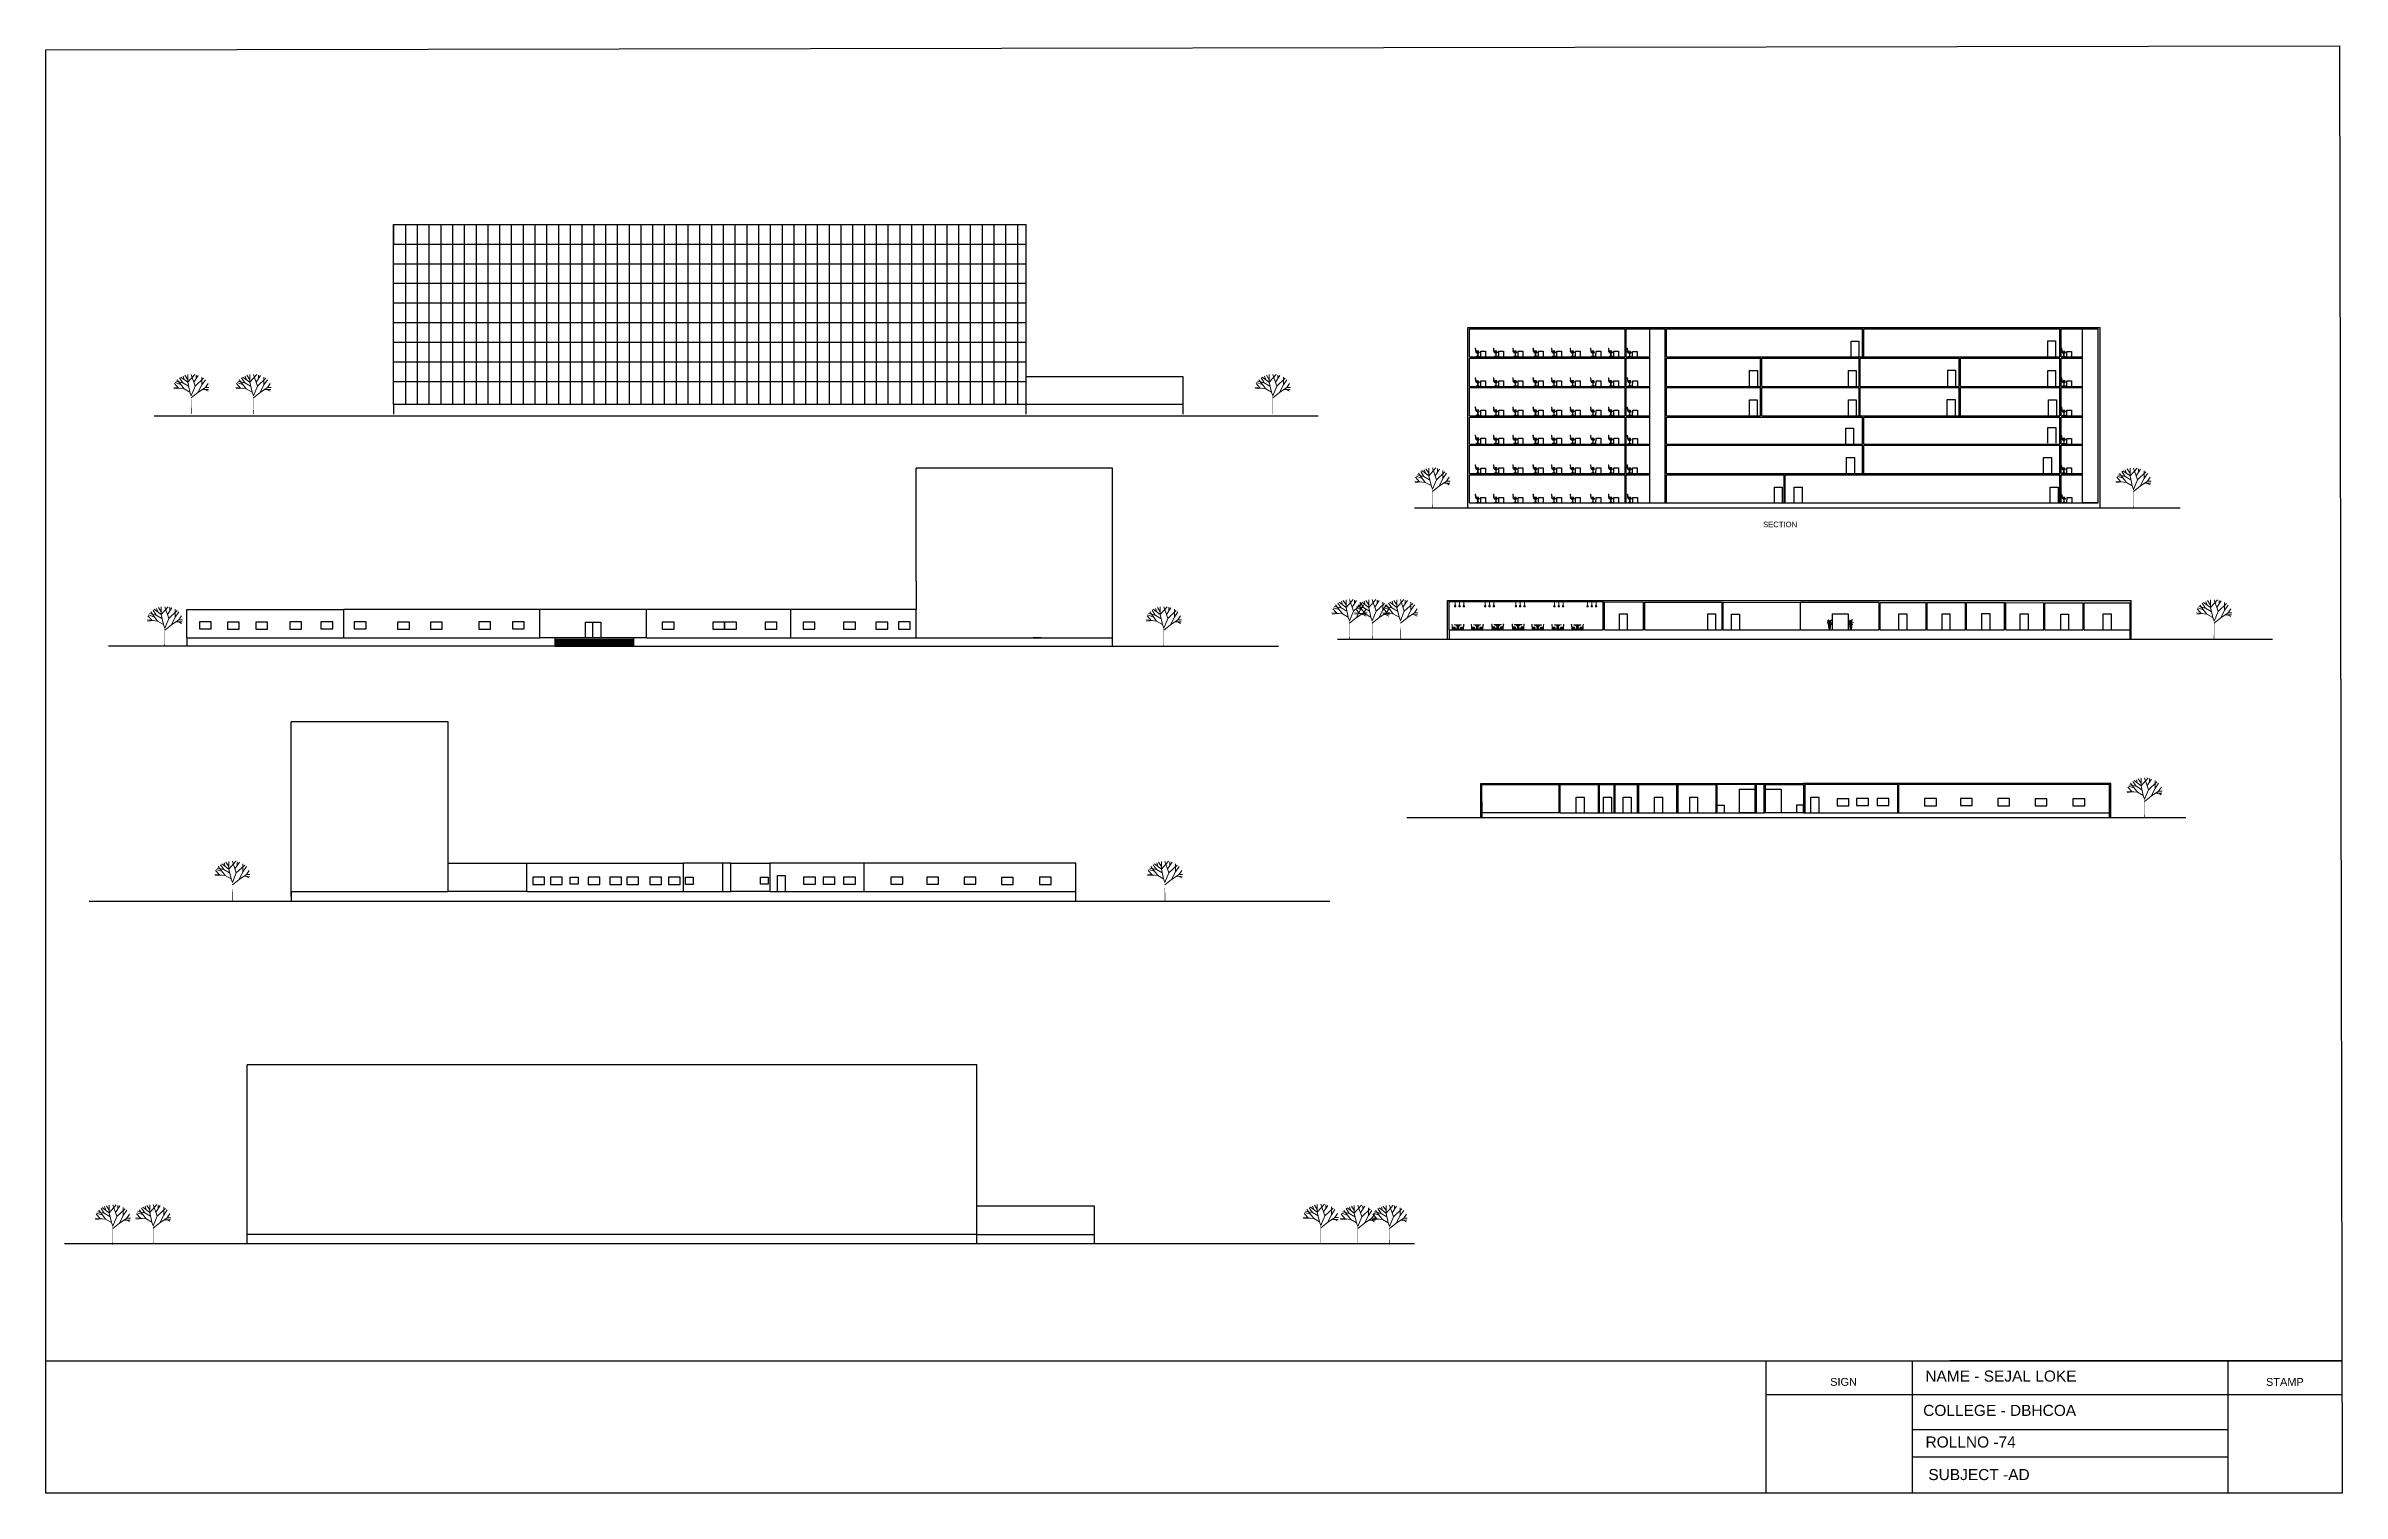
# Model space of a CAD drawing. Header units: millimetres. Extents: x -315744025 to 315695903, y -17416609 to 215511297.
# Drawn here: x 1055850 to 1348496, y 368941 to 553282 of the extents above; entities that cross this region are included whole.
import ezdxf

# ---------------------------------------------------------------- set-up
doc = ezdxf.new("R2010")
doc.units = ezdxf.units.MM
doc.layers.add('finiture', color=7, linetype='Continuous', lineweight=20)
doc.styles.get("Standard").update_dxf_attribs({"font": 'arial.ttf'})

msp = doc.modelspace()

# ---------------------------------------------------------------- texts
for s, height, p in [('SECTION', 700, (1274696, 491979)), ('NAME - SEJAL LOKE', 1410.9, (1295377, 383137)), ('COLLEGE - DBHCOA', 1410.9, (1295106, 378765)), ('ROLLNO -74', 1410.9, (1295406, 374737)), ('SUBJECT -AD', 1410.9, (1295763, 370590))]:
    msp.add_text(s, height=height).set_placement(p)
at = {"attachment_point": 1}
for s, width, heights, insert, char_height in [('SECTION ', 673.96, [0], (1269357, 491764), 2.5), ('SIGN', 213.81, [163], (1283252, 383605), 1000), ('STAMP', 147.37, [0], (1338800, 383596), 1000)]:
    msp.add_mtext_dynamic_manual_height_columns(s, width=width, gutter_width=12.5, heights=heights, dxfattribs=dict(at, insert=insert, char_height=char_height))

# ---------------------------------------------------------------- blocks, each defined once
blk = doc.blocks.new('02ETRE03')
for p, q in [((-1.93, 9.47), (-2.67, 10.93)), ((-0.8, 9.6), (-2.4, 11.2)), ((-1.87, 11.47), (-1.6, 10.4)), ((-0.8, 10.4), (-1.46, 11.72)), ((-0.8, 9.6), (0.8, 12)), ((-0.8, 9.6), (-0.8, 11.92)), ((0.9, 8.45), (0, 12)), ((0.6, 9.67), (1.6, 11.67)), ((0.9, 8.45), (2.8, 10.84)), ((1.13, 11.8), (1.13, 10.88)), ((2.4, 8.8), (2.4, 11.2)), ((-1.62, 7.65), (-4, 8)), ((-2.53, 7.78), (-3.94, 7.6)), ((-2.9, 7.85), (-3.81, 9.22)), ((-2.45, 8.96), (-3.67, 9.53)), ((-1.93, 9.47), (-3.47, 9.93)), ((-1.62, 7.65), (-3.2, 10.4)), ((-0.64, 8.45), (-1.93, 9.47)), ((-0.3, 6.65), (-1.62, 7.65)), ((-0.3, 6.65), (-0.8, 9.6)), ((0, 5.54), (-0.3, 6.65)), ((0, 5.54), (0.9, 8.45)), ((0, 4.87), (1.52, 6.49)), ((1.52, 6.49), (2.4, 8.8)), ((1.52, 6.49), (3.2, 8)), ((2.4, 8.8), (3.2, 10.4)), ((2.64, 7.42), (3.93, 7.4)), ((3.2, 8), (3.81, 9.22)), ((3.2, 8), (4, 8)), ((3.2, 7.37), (3.8, 6.93))]:
    blk.add_line(p, q)
blk.add_lwpolyline([(0, 0, 0.133, 0.0333, 0), (0, 5.54, 0.0333, 0.0333, 0)], format="xyseb")

# ---------------------------------------------------------------- hatches: boundary and pattern name
at = {"layer": 'finiture', "linetype": 'ByBlock'}
h = msp.add_hatch(color=41, dxfattribs=at)
h.dxf.hatch_style = 1
h.set_gradient(color1=(241, 214, 126), color2=(242, 217, 136), rotation=90, one_color=1, tint=0.74, name='INVCURVED')
h.paths.add_polyline_path([(1235420, 482043, -1), (1235495, 482043, -0.402801), (1235459, 482005, -0.6355809), (1235530, 481854), (1235388, 481854, -0.6276887), (1235457, 482005, -0.4093729)])
at = {"layer": 'finiture'}
h = msp.add_hatch(color=8, dxfattribs=at)
h.dxf.hatch_style = 1
h.set_gradient(color1=(126, 114, 99), color2=(86, 77, 67), rotation=135, one_color=1, tint=0.3, name='HEMISPHERICAL')
h.paths.add_polyline_path([(1235459, 482005, 0.402801), (1235495, 482043, 1), (1235420, 482043, 0.4093729), (1235457, 482005, -0.0056416)])
at = {"layer": 'finiture', "linetype": 'ByBlock'}
h = msp.add_hatch(color=201, dxfattribs=at)
h.dxf.hatch_style = 1
h.set_gradient(color1=(214, 126, 241), color2=(217, 136, 242), rotation=90, one_color=1, tint=0.74, name='INVCURVED')
h.paths.add_polyline_path([(1235968, 482043, -1), (1236043, 482043, -0.402801), (1236007, 482005, -0.6355809), (1236078, 481854), (1235936, 481854, -0.6276887), (1236005, 482005, -0.4093729)])
at = {"layer": 'finiture'}
h = msp.add_hatch(color=8, dxfattribs=at)
h.dxf.hatch_style = 1
h.set_gradient(color1=(126, 114, 99), color2=(86, 77, 67), rotation=135, one_color=1, tint=0.3, name='HEMISPHERICAL')
h.paths.add_polyline_path([(1236007, 482005, 0.402801), (1236043, 482043, 1), (1235968, 482043, 0.4093729), (1236005, 482005, -0.0056416)])
at = {"layer": 'finiture', "linetype": 'ByBlock'}
h = msp.add_hatch(color=242, dxfattribs=at)
h.dxf.hatch_style = 1
h.set_gradient(color1=(219, 36, 66), color2=(236, 141, 157), rotation=90, one_color=1, tint=0.74, name='INVCURVED')
h.paths.add_polyline_path([(1236627, 481854, 0.6355809), (1236556, 482005, -0.0139201), (1236554, 482005, 0.6276887), (1236485, 481854)])
at = {"layer": 'finiture'}
h = msp.add_hatch(color=8, dxfattribs=at)
h.dxf.hatch_style = 1
h.set_gradient(color1=(126, 114, 99), color2=(86, 77, 67), rotation=135, one_color=1, tint=0.3, name='HEMISPHERICAL')
h.paths.add_polyline_path([(1236556, 482005, -0.0056416), (1236558, 482005, 0.4093729), (1236595, 482043, 1), (1236520, 482043, 0.402801)])
at = {"layer": 'finiture', "linetype": 'ByBlock'}
h = msp.add_hatch(color=41, dxfattribs=at)
h.dxf.hatch_style = 1
h.set_gradient(color1=(241, 214, 126), color2=(242, 217, 136), rotation=90, one_color=1, tint=0.74, name='INVCURVED')
h.paths.add_polyline_path([(1239250, 482032, -1), (1239325, 482032, -0.402801), (1239289, 481995, -0.6355809), (1239360, 481843), (1239218, 481843, -0.6276887), (1239287, 481995, -0.4093729)])
at = {"layer": 'finiture'}
h = msp.add_hatch(color=8, dxfattribs=at)
h.dxf.hatch_style = 1
h.set_gradient(color1=(126, 114, 99), color2=(86, 77, 67), rotation=135, one_color=1, tint=0.3, name='HEMISPHERICAL')
h.paths.add_polyline_path([(1239289, 481995, 0.402801), (1239325, 482032, 1), (1239250, 482032, 0.4093729), (1239287, 481995, -0.0056416)])
at = {"layer": 'finiture', "linetype": 'ByBlock'}
h = msp.add_hatch(color=201, dxfattribs=at)
h.dxf.hatch_style = 1
h.set_gradient(color1=(214, 126, 241), color2=(217, 136, 242), rotation=90, one_color=1, tint=0.74, name='INVCURVED')
h.paths.add_polyline_path([(1239799, 482032, -1), (1239874, 482032, -0.402801), (1239838, 481995, -0.6355809), (1239909, 481843), (1239767, 481843, -0.6276887), (1239836, 481995, -0.4093729)])
at = {"layer": 'finiture'}
h = msp.add_hatch(color=8, dxfattribs=at)
h.dxf.hatch_style = 1
h.set_gradient(color1=(126, 114, 99), color2=(86, 77, 67), rotation=135, one_color=1, tint=0.3, name='HEMISPHERICAL')
h.paths.add_polyline_path([(1239838, 481995, 0.402801), (1239874, 482032, 1), (1239799, 482032, 0.4093729), (1239836, 481995, -0.0056416)])
at = {"layer": 'finiture', "linetype": 'ByBlock'}
h = msp.add_hatch(color=242, dxfattribs=at)
h.dxf.hatch_style = 1
h.set_gradient(color1=(219, 36, 66), color2=(236, 141, 157), rotation=90, one_color=1, tint=0.74, name='INVCURVED')
h.paths.add_polyline_path([(1240457, 481843, 0.6355809), (1240386, 481995, -0.0139201), (1240384, 481995, 0.6276887), (1240315, 481843)])
at = {"layer": 'finiture'}
h = msp.add_hatch(color=8, dxfattribs=at)
h.dxf.hatch_style = 1
h.set_gradient(color1=(126, 114, 99), color2=(86, 77, 67), rotation=135, one_color=1, tint=0.3, name='HEMISPHERICAL')
h.paths.add_polyline_path([(1240386, 481995, -0.0056416), (1240388, 481995, 0.4093729), (1240425, 482032, 1), (1240350, 482032, 0.402801)])
at = {"layer": 'finiture', "linetype": 'ByBlock'}
h = msp.add_hatch(color=41, dxfattribs=at)
h.dxf.hatch_style = 1
h.set_gradient(color1=(241, 214, 126), color2=(242, 217, 136), rotation=90, one_color=1, tint=0.74, name='INVCURVED')
h.paths.add_polyline_path([(1243161, 482026, -1), (1243236, 482026, -0.402801), (1243200, 481988, -0.6355809), (1243271, 481837), (1243129, 481837, -0.6276887), (1243198, 481988, -0.4093729)])
at = {"layer": 'finiture'}
h = msp.add_hatch(color=8, dxfattribs=at)
h.dxf.hatch_style = 1
h.set_gradient(color1=(126, 114, 99), color2=(86, 77, 67), rotation=135, one_color=1, tint=0.3, name='HEMISPHERICAL')
h.paths.add_polyline_path([(1243200, 481988, 0.402801), (1243236, 482026, 1), (1243161, 482026, 0.4093729), (1243198, 481988, -0.0056416)])
at = {"layer": 'finiture', "linetype": 'ByBlock'}
h = msp.add_hatch(color=201, dxfattribs=at)
h.dxf.hatch_style = 1
h.set_gradient(color1=(214, 126, 241), color2=(217, 136, 242), rotation=90, one_color=1, tint=0.74, name='INVCURVED')
h.paths.add_polyline_path([(1243710, 482026, -1), (1243785, 482026, -0.402801), (1243749, 481988, -0.6355809), (1243820, 481837), (1243677, 481837, -0.6276887), (1243746, 481988, -0.4093729)])
at = {"layer": 'finiture'}
h = msp.add_hatch(color=8, dxfattribs=at)
h.dxf.hatch_style = 1
h.set_gradient(color1=(126, 114, 99), color2=(86, 77, 67), rotation=135, one_color=1, tint=0.3, name='HEMISPHERICAL')
h.paths.add_polyline_path([(1243749, 481988, 0.402801), (1243785, 482026, 1), (1243710, 482026, 0.4093729), (1243746, 481988, -0.0056416)])
at = {"layer": 'finiture', "linetype": 'ByBlock'}
h = msp.add_hatch(color=242, dxfattribs=at)
h.dxf.hatch_style = 1
h.set_gradient(color1=(219, 36, 66), color2=(236, 141, 157), rotation=90, one_color=1, tint=0.74, name='INVCURVED')
h.paths.add_polyline_path([(1244368, 481837, 0.6355809), (1244297, 481988, -0.0139201), (1244295, 481988, 0.6276887), (1244226, 481837)])
at = {"layer": 'finiture'}
h = msp.add_hatch(color=8, dxfattribs=at)
h.dxf.hatch_style = 1
h.set_gradient(color1=(126, 114, 99), color2=(86, 77, 67), rotation=135, one_color=1, tint=0.3, name='HEMISPHERICAL')
h.paths.add_polyline_path([(1244297, 481988, -0.0056416), (1244299, 481988, 0.4093729), (1244336, 482026, 1), (1244261, 482026, 0.402801)])
at = {"layer": 'finiture', "linetype": 'ByBlock'}
h = msp.add_hatch(color=41, dxfattribs=at)
h.dxf.hatch_style = 1
h.set_gradient(color1=(241, 214, 126), color2=(242, 217, 136), rotation=90, one_color=1, tint=0.74, name='INVCURVED')
h.paths.add_polyline_path([(1248074, 482017, -1), (1248149, 482017, -0.402801), (1248113, 481980, -0.6355809), (1248184, 481828), (1248042, 481828, -0.6276887), (1248111, 481980, -0.4093729)])
at = {"layer": 'finiture'}
h = msp.add_hatch(color=8, dxfattribs=at)
h.dxf.hatch_style = 1
h.set_gradient(color1=(126, 114, 99), color2=(86, 77, 67), rotation=135, one_color=1, tint=0.3, name='HEMISPHERICAL')
h.paths.add_polyline_path([(1248113, 481980, 0.402801), (1248149, 482017, 1), (1248074, 482017, 0.4093729), (1248111, 481980, -0.0056416)])
at = {"layer": 'finiture', "linetype": 'ByBlock'}
h = msp.add_hatch(color=201, dxfattribs=at)
h.dxf.hatch_style = 1
h.set_gradient(color1=(214, 126, 241), color2=(217, 136, 242), rotation=90, one_color=1, tint=0.74, name='INVCURVED')
h.paths.add_polyline_path([(1248622, 482017, -1), (1248697, 482017, -0.402801), (1248661, 481980, -0.6355809), (1248732, 481828), (1248590, 481828, -0.6276887), (1248659, 481980, -0.4093729)])
at = {"layer": 'finiture'}
h = msp.add_hatch(color=8, dxfattribs=at)
h.dxf.hatch_style = 1
h.set_gradient(color1=(126, 114, 99), color2=(86, 77, 67), rotation=135, one_color=1, tint=0.3, name='HEMISPHERICAL')
h.paths.add_polyline_path([(1248661, 481980, 0.402801), (1248697, 482017, 1), (1248622, 482017, 0.4093729), (1248659, 481980, -0.0056416)])
at = {"layer": 'finiture', "linetype": 'ByBlock'}
h = msp.add_hatch(color=242, dxfattribs=at)
h.dxf.hatch_style = 1
h.set_gradient(color1=(219, 36, 66), color2=(236, 141, 157), rotation=90, one_color=1, tint=0.74, name='INVCURVED')
h.paths.add_polyline_path([(1249281, 481828, 0.6355809), (1249210, 481980, -0.0139201), (1249208, 481980, 0.6276887), (1249139, 481828)])
at = {"layer": 'finiture'}
h = msp.add_hatch(color=8, dxfattribs=at)
h.dxf.hatch_style = 1
h.set_gradient(color1=(126, 114, 99), color2=(86, 77, 67), rotation=135, one_color=1, tint=0.3, name='HEMISPHERICAL')
h.paths.add_polyline_path([(1249210, 481980, -0.0056416), (1249212, 481980, 0.4093729), (1249249, 482017, 1), (1249174, 482017, 0.402801)])
at = {"layer": 'finiture', "linetype": 'ByBlock'}
h = msp.add_hatch(color=41, dxfattribs=at)
h.dxf.hatch_style = 1
h.set_gradient(color1=(241, 214, 126), color2=(242, 217, 136), rotation=90, one_color=1, tint=0.74, name='INVCURVED')
h.paths.add_polyline_path([(1252287, 482002, -1), (1252362, 482002, -0.402801), (1252326, 481964, -0.6355809), (1252397, 481813), (1252255, 481813, -0.6276887), (1252324, 481964, -0.4093729)])
at = {"layer": 'finiture'}
h = msp.add_hatch(color=8, dxfattribs=at)
h.dxf.hatch_style = 1
h.set_gradient(color1=(126, 114, 99), color2=(86, 77, 67), rotation=135, one_color=1, tint=0.3, name='HEMISPHERICAL')
h.paths.add_polyline_path([(1252326, 481964, 0.402801), (1252362, 482002, 1), (1252287, 482002, 0.4093729), (1252324, 481964, -0.0056416)])
at = {"layer": 'finiture', "linetype": 'ByBlock'}
h = msp.add_hatch(color=201, dxfattribs=at)
h.dxf.hatch_style = 1
h.set_gradient(color1=(214, 126, 241), color2=(217, 136, 242), rotation=90, one_color=1, tint=0.74, name='INVCURVED')
h.paths.add_polyline_path([(1252836, 482002, -1), (1252911, 482002, -0.402801), (1252875, 481964, -0.6355809), (1252946, 481813), (1252804, 481813, -0.6276887), (1252873, 481964, -0.4093729)])
at = {"layer": 'finiture'}
h = msp.add_hatch(color=8, dxfattribs=at)
h.dxf.hatch_style = 1
h.set_gradient(color1=(126, 114, 99), color2=(86, 77, 67), rotation=135, one_color=1, tint=0.3, name='HEMISPHERICAL')
h.paths.add_polyline_path([(1252875, 481964, 0.402801), (1252911, 482002, 1), (1252836, 482002, 0.4093729), (1252873, 481964, -0.0056416)])
at = {"layer": 'finiture', "linetype": 'ByBlock'}
h = msp.add_hatch(color=242, dxfattribs=at)
h.dxf.hatch_style = 1
h.set_gradient(color1=(219, 36, 66), color2=(236, 141, 157), rotation=90, one_color=1, tint=0.74, name='INVCURVED')
h.paths.add_polyline_path([(1253495, 481813, 0.6355809), (1253423, 481964, -0.0139201), (1253421, 481964, 0.6276887), (1253352, 481813)])
at = {"layer": 'finiture'}
h = msp.add_hatch(color=8, dxfattribs=at)
h.dxf.hatch_style = 1
h.set_gradient(color1=(126, 114, 99), color2=(86, 77, 67), rotation=135, one_color=1, tint=0.3, name='HEMISPHERICAL')
h.paths.add_polyline_path([(1253423, 481964, -0.0056416), (1253426, 481964, 0.4093729), (1253462, 482002, 1), (1253387, 482002, 0.402801)])
for points in [[(1283036, 479556, 0.2435847), (1283046, 479551, 0.0171763), (1283048, 479552, -0.6037278), (1283050, 479580, -0.1210153), (1283052, 479588, 0.4802895)], [(1283314, 479403, 0.7504042), (1283314, 479411, -0.1882357), (1283044, 479411, 0.7504042), (1283044, 479403, 0.1883112)], [(1283314, 479395, 0.7466429), (1283314, 479403, -0.1883112), (1283044, 479403, 0.7466429), (1283044, 479395, 0.1882297)], [(1283046, 479443, 0.7275268), (1283045, 479435, 0.1876261), (1283313, 479435, 0.7275268), (1283312, 479443, -0.1864096)], [(1283313, 479427, -0.187623), (1283045, 479427, 0.7580791), (1283045, 479419, 0.0001342), (1283045, 479419, 0.1880055), (1283313, 479419), (1283313, 479419), (1283313, 479419, 0.7578669)], [(1283313, 479379, 0.7387095), (1283313, 479387, -0.1879888), (1283045, 479387, 0.7387095), (1283045, 479379, 0.187586)], [(1283045, 479371, 0.7302841), (1283046, 479362, 0.1862846), (1283312, 479362, 0.7302841), (1283313, 479371, -0.1870188)], [(1283045, 479443, -0.7745864), (1283046, 479451, 0.185583), (1283312, 479451, -0.7745864), (1283312, 479443, 0.0086581), (1283312, 479443, -0.1864096), (1283046, 479443, 0.0086581)], [(1283312, 479354, 0.7259087), (1283312, 479362, -0.1862846), (1283046, 479362, 0.7259087), (1283046, 479354, 0.185381)], [(1283047, 479459, -0.7709434), (1283048, 479466, 0.1834998), (1283310, 479466, -0.7709434), (1283311, 479459, 0.0095282), (1283311, 479459, -0.1846124), (1283047, 479459, 0.0095282)], [(1283310, 479337, 0.716878), (1283311, 479346, -0.1843052), (1283047, 479346, 0.716878), (1283048, 479337, 0.1830548)], [(1283309, 479329, 0.730672), (1283310, 479337, -0.1830548), (1283048, 479337, 0.730672), (1283049, 479329, 0.1812452)], [(1283049, 479482, 0.784723), (1283048, 479474, 0.1823437), (1283310, 479474, 0.784723), (1283309, 479482, -0.1808554)], [(1283309, 479482, 0.0000581), (1283309, 479482, 0.8041951), (1283308, 479489, -0.1793269), (1283050, 479489, 0.8041951), (1283049, 479482, 0.0000581), (1283049, 479482, 0.1808554)], [(1283306, 479497, 0.0000321), (1283306, 479497, 0.7977356), (1283305, 479505, -0.1758647), (1283053, 479505, 0.8186192), (1283052, 479497, 0.0126596), (1283051, 479497, 0.1776629)], [(1283053, 479311, -0.000019), (1283053, 479311, 0.1758526), (1283305, 479311, -0.0011758), (1283305, 479311, 0.6688045), (1283307, 479320, -0.1785451), (1283051, 479320, 0.6771006)], [(1283072, 479587, -0.0153501), (1283072, 479587, -0.7807402), (1283074, 479594, 1.113335), (1283061, 479566, 0.0839888), (1283062, 479573, -1.149341)], [(1283054, 479512, -0.7609413), (1283055, 479520, 0.1718706), (1283303, 479520, -0.7609413), (1283304, 479512, 0.0120948), (1283304, 479512, -0.1739336), (1283054, 479512, 0.0120948)], [(1283057, 479285, 0.1648953), (1283300, 479285, 0.5881277), (1283302, 479294, -0.0001011), (1283302, 479294, 0.6823884), (1283304, 479303, -0.0112402), (1283303, 479303, -0.173045), (1283055, 479303, -0.0112402), (1283054, 479303, 0.6823884), (1283056, 479294, -0.0001011), (1283056, 479294, 0.5881277)], [(1283301, 479527, 0.7156465), (1283299, 479535, -0.0042311), (1283299, 479535, 0.0021081), (1283299, 479535, 0.0000078), (1283299, 479535, -0.1673528), (1283058, 479535, 0.0000078), (1283058, 479535, -0.002123), (1283058, 479535, 0.7156465), (1283057, 479527, 0.169723)], [(1283296, 479266, 0.6417464), (1283298, 479275, -0.158057), (1283060, 479275, 0.6417464), (1283061, 479266, 0.1522413)], [(1283298, 479542, 0.0678231), (1283299, 479543, -0.0616306), (1283292, 479549, -0.1566092), (1283066, 479549, -0.0616306), (1283059, 479543, 0.0678231), (1283060, 479542, 0.1648996)], [(1283294, 479248, 0.6144894), (1283295, 479257, -0.1467426), (1283063, 479257, 0.6144894), (1283064, 479248, 0.1421988)], [(1283292, 479239, 0.6323232), (1283293, 479248, -0.1414622), (1283065, 479248, 0.6323232), (1283066, 479239, 0.1371574)], [(1283286, 479587, 0.7807402), (1283283, 479594, -0.1441278), (1283074, 479594, 0.7807402), (1283072, 479587, 0.1474814)], [(1283287, 479555, -0.0555043), (1283284, 479562, -0.1453586), (1283074, 479562, -0.0555043), (1283071, 479555, 0.1497167)], [(1283283, 479570, -0.0585935), (1283283, 479578, -0.1439651), (1283075, 479578, -0.0585935), (1283075, 479570, 0.1433774)], [(1283286, 479587, -0.0153501), (1283286, 479587, -1.149341), (1283296, 479573, 0.0839888), (1283297, 479566, 1.113335), (1283283, 479594, -0.7807402)], [(1283310, 479552, 0.0171763), (1283312, 479551, 0.2435847), (1283322, 479556, 0.4802895), (1283306, 479588, -0.1210153), (1283308, 479580, -0.6037278)], [(1285739, 479563, 0.2435847), (1285749, 479558, 0.0171763), (1285751, 479558, -0.6037278), (1285753, 479587, -0.1210153), (1285755, 479594, 0.4802895)], [(1286017, 479410, 0.7504042), (1286016, 479418, -0.1882357), (1285747, 479418, 0.7504042), (1285747, 479410, 0.1883112)], [(1286016, 479401, 0.7466429), (1286017, 479410, -0.1883112), (1285747, 479410, 0.7466429), (1285747, 479401, 0.1882297)], [(1285749, 479449, 0.7275268), (1285748, 479442, 0.1876261), (1286016, 479442, 0.7275268), (1286015, 479449, -0.1864096)], [(1286016, 479434, -0.187623), (1285748, 479434, 0.7580791), (1285747, 479426, 0.0001342), (1285747, 479426, 0.1880055), (1286016, 479426), (1286016, 479426), (1286016, 479426, 0.7578669)], [(1286016, 479385, 0.7387095), (1286016, 479393, -0.1879888), (1285747, 479393, 0.7387095), (1285748, 479385, 0.187586)], [(1285748, 479377, 0.7302841), (1285749, 479369, 0.1862846), (1286015, 479369, 0.7302841), (1286016, 479377, -0.1870188)], [(1285748, 479449, -0.7745864), (1285749, 479457, 0.185583), (1286015, 479457, -0.7745864), (1286015, 479449, 0.0086581), (1286015, 479449, -0.1864096), (1285749, 479449, 0.0086581)], [(1286015, 479360, 0.7259087), (1286015, 479369, -0.1862846), (1285749, 479369, 0.7259087), (1285749, 479360, 0.185381)], [(1285750, 479465, -0.7709434), (1285750, 479473, 0.1834998), (1286013, 479473, -0.7709434), (1286014, 479465, 0.0095282), (1286014, 479465, -0.1846124), (1285750, 479465, 0.0095282)], [(1286013, 479344, 0.716878), (1286014, 479352, -0.1843052), (1285750, 479352, 0.716878), (1285751, 479344, 0.1830548)], [(1286012, 479335, 0.730672), (1286013, 479344, -0.1830548), (1285751, 479344, 0.730672), (1285752, 479335, 0.1812452)], [(1285752, 479488, 0.784723), (1285751, 479481, 0.1823437), (1286013, 479481, 0.784723), (1286012, 479488, -0.1808554)], [(1286012, 479488, 0.0000581), (1286012, 479488, 0.8041951), (1286011, 479496, -0.1793269), (1285753, 479496, 0.8041951), (1285752, 479488, 0.0000581), (1285752, 479488, 0.1808554)], [(1286009, 479504, 0.0000321), (1286009, 479504, 0.7977356), (1286008, 479511, -0.1758647), (1285756, 479511, 0.8186192), (1285755, 479504, 0.0126596), (1285754, 479504, 0.1776629)], [(1285756, 479318, -0.000019), (1285756, 479318, 0.1758526), (1286008, 479318, -0.0011758), (1286008, 479318, 0.6688045), (1286010, 479326, -0.1785451), (1285754, 479326, 0.6771006)], [(1285775, 479593, -0.0153501), (1285775, 479593, -0.7807402), (1285777, 479601, 1.113335), (1285764, 479572, 0.0839888), (1285765, 479579, -1.149341)], [(1285757, 479519, -0.7609413), (1285758, 479526, 0.1718706), (1286005, 479526, -0.7609413), (1286007, 479519, 0.0120948), (1286007, 479519, -0.1739336), (1285757, 479519, 0.0120948)], [(1285760, 479291, 0.1648953), (1286003, 479291, 0.5881277), (1286005, 479300, -0.0001011), (1286004, 479300, 0.6823884), (1286006, 479309, -0.0112402), (1286006, 479309, -0.173045), (1285758, 479309, -0.0112402), (1285757, 479309, 0.6823884), (1285759, 479300, -0.0001011), (1285759, 479300, 0.5881277)], [(1286004, 479534, 0.7156465), (1286002, 479541, -0.0042311), (1286002, 479541, 0.0021081), (1286002, 479541, 0.0000078), (1286002, 479541, -0.1673528), (1285761, 479541, 0.0000078), (1285761, 479541, -0.002123), (1285761, 479541, 0.7156465), (1285760, 479534, 0.169723)], [(1285999, 479273, 0.6417464), (1286001, 479282, -0.158057), (1285763, 479282, 0.6417464), (1285764, 479273, 0.1522413)], [(1286001, 479549, 0.0678231), (1286002, 479549, -0.0616306), (1285995, 479555, -0.1566092), (1285769, 479555, -0.0616306), (1285762, 479549, 0.0678231), (1285763, 479549, 0.1648996)], [(1285997, 479255, 0.6144894), (1285998, 479264, -0.1467426), (1285766, 479264, 0.6144894), (1285767, 479255, 0.1421988)], [(1285995, 479246, 0.6323232), (1285996, 479254, -0.1414622), (1285768, 479254, 0.6323232), (1285769, 479246, 0.1371574)], [(1285989, 479593, 0.7807402), (1285986, 479601, -0.1441278), (1285777, 479601, 0.7807402), (1285775, 479593, 0.1474814)], [(1285990, 479562, -0.0555043), (1285987, 479569, -0.1453586), (1285777, 479569, -0.0555043), (1285773, 479562, 0.1497167)], [(1285986, 479576, -0.0585935), (1285986, 479585, -0.1439651), (1285777, 479585, -0.0585935), (1285778, 479576, 0.1433774)], [(1285989, 479593, -0.0153501), (1285989, 479593, -1.149341), (1285999, 479579, 0.0839888), (1286000, 479572, 1.113335), (1285986, 479601, -0.7807402)], [(1286013, 479558, 0.0171763), (1286015, 479558, 0.2435847), (1286025, 479563, 0.4802895), (1286009, 479594, -0.1210153), (1286011, 479587, -0.6037278)]]:
    msp.add_hatch(color=256, dxfattribs=at).paths.add_polyline_path(points)

# ---------------------------------------------------------------- linework, layer by layer
for p, q in [((1100164, 507595), (1100164, 530545)), ((1100164, 530545), (1180764, 530545)), ((1100164, 530545), (1101164, 530545)), ((1100164, 530545), (1101664, 530545)), ((1100164, 530545), (1100164, 529045)), ((1100164, 530545), (1100164, 528545)), ((1100164, 530545), (1100164, 528045)), ((1101664, 530545), (1101664, 507595)), ((1103164, 530545), (1103164, 507595)), ((1104664, 530545), (1104664, 507595)), ((1106164, 530545), (1106164, 507595)), ((1107664, 530545), (1107664, 507595)), ((1109164, 530545), (1109164, 507595)), ((1110664, 530545), (1110664, 507595)), ((1112164, 530545), (1112164, 507595)), ((1113664, 530545), (1113664, 507595)), ((1115164, 530545), (1115164, 507595)), ((1116664, 530545), (1116664, 507595)), ((1118164, 530545), (1118164, 507595)), ((1119664, 530545), (1119664, 507595)), ((1121164, 530545), (1121164, 507595)), ((1122664, 530545), (1122664, 507595)), ((1124164, 530545), (1124164, 507595)), ((1125664, 530545), (1125664, 507595)), ((1127164, 530545), (1127164, 507595)), ((1128664, 530545), (1128664, 507595)), ((1130164, 530545), (1130164, 507595)), ((1131664, 530545), (1131664, 507595)), ((1133164, 530545), (1133164, 507595)), ((1134664, 530545), (1134664, 507595)), ((1136164, 530545), (1136164, 507595)), ((1137664, 530545), (1137664, 507595)), ((1139164, 530545), (1139164, 507595)), ((1140664, 530545), (1140664, 507595)), ((1142164, 530545), (1142164, 507595)), ((1143664, 530545), (1143664, 507595)), ((1145164, 530545), (1145164, 507595)), ((1146664, 530545), (1146664, 507595)), ((1148164, 530545), (1148164, 507595)), ((1149664, 530545), (1149664, 507595)), ((1151164, 530545), (1151164, 507595)), ((1152664, 530545), (1152664, 507595)), ((1154164, 530545), (1154164, 507595)), ((1155664, 530545), (1155664, 507595)), ((1157164, 530545), (1157164, 507595)), ((1158664, 530545), (1158664, 507595)), ((1160164, 530545), (1160164, 507595)), ((1161664, 530545), (1161664, 507595)), ((1163164, 530545), (1163164, 507595)), ((1164664, 530545), (1164664, 507595)), ((1166164, 530545), (1166164, 507595)), ((1167664, 530545), (1167664, 507595)), ((1169164, 530545), (1169164, 507595)), ((1170664, 530545), (1170664, 507595)), ((1172164, 530545), (1172164, 507595)), ((1173664, 530545), (1173664, 507595)), ((1175164, 530545), (1175164, 507595)), ((1176664, 530545), (1176664, 507595)), ((1178164, 530545), (1178164, 507595)), ((1179664, 530545), (1179664, 507595)), ((1180764, 506395), (1180764, 530545)), ((1100164, 528045), (1180764, 528045)), ((1100164, 525545), (1180764, 525545)), ((1100164, 523045), (1180764, 523045)), ((1100164, 520545), (1180764, 520545)), ((1100164, 520545), (1180764, 520545)), ((1100164, 518045), (1180764, 518045)), ((1100164, 515545), (1180764, 515545)), ((1237075, 517264), (1237075, 517414)), ((1237075, 517414), (1317675, 517414)), ((1237075, 513664), (1237075, 517264)), ((1237305, 513664), (1237305, 517264)), ((1237305, 517264), (1257075, 517264)), ((1257075, 517264), (1257075, 513664)), ((1257225, 517264), (1257225, 513664)), ((1257225, 517264), (1262225, 517264)), ((1262225, 517264), (1260225, 517264)), ((1260225, 517264), (1260225, 495064)), ((1262225, 513664), (1262225, 517264)), ((1262375, 513664), (1262375, 517264)), ((1262375, 517264), (1287375, 517264)), ((1285924, 513669), (1285924, 515693)), ((1285924, 515693), (1286924, 515693)), ((1286924, 515693), (1286924, 513669)), ((1287375, 513664), (1287375, 517264)), ((1287525, 517264), (1312525, 517264)), ((1287525, 513664), (1287525, 517264)), ((1310990, 513674), (1310990, 515698)), ((1310990, 515698), (1311990, 515698)), ((1311990, 515698), (1311990, 513674)), ((1312525, 513664), (1312525, 517264)), ((1312675, 513664), (1312675, 517264)), ((1312675, 517264), (1317425, 517264)), ((1315425, 495064), (1315425, 517264)), ((1317425, 495064), (1317425, 517264)), ((1317675, 494464), (1317675, 517414)), ((1100164, 513045), (1180764, 513045)), ((1237075, 513514), (1237075, 513664)), ((1237075, 509914), (1237075, 513514)), ((1237305, 513664), (1257075, 513664)), ((1237305, 509914), (1237305, 513514)), ((1237305, 513514), (1257075, 513514)), ((1238711, 513689), (1238721, 514397)), ((1238721, 514397), (1239317, 514397)), ((1239317, 514397), (1239317, 513689)), ((1241020, 513690), (1241030, 514398)), ((1241030, 514398), (1241626, 514398)), ((1241626, 514398), (1241626, 513690)), ((1243490, 513690), (1243500, 514398)), ((1243500, 514398), (1244096, 514398)), ((1244096, 514398), (1244096, 513690)), ((1246071, 513690), (1246081, 514398)), ((1246081, 514398), (1246677, 514398)), ((1246677, 514398), (1246677, 513690)), ((1248421, 513690), (1248431, 514398)), ((1248431, 514398), (1249026, 514398)), ((1249026, 514398), (1249026, 513690)), ((1250799, 513690), (1250809, 514398)), ((1250809, 514398), (1251405, 514398)), ((1251405, 514398), (1251405, 513690)), ((1253398, 513690), (1253408, 514398)), ((1253408, 514398), (1254004, 514398)), ((1254004, 514398), (1254004, 513690)), ((1255675, 513690), (1255684, 514398)), ((1255684, 514398), (1256280, 514398)), ((1256280, 514398), (1256280, 513690)), ((1257075, 513514), (1257075, 509914)), ((1257225, 513664), (1260225, 513664)), ((1257225, 513514), (1257225, 509914)), ((1257225, 513514), (1260225, 513514)), ((1258065, 513658), (1258075, 514366)), ((1258075, 514366), (1258671, 514366)), ((1258671, 514366), (1258671, 513658)), ((1262225, 509914), (1262225, 513664)), ((1262375, 513664), (1312525, 513664)), ((1262375, 509914), (1262375, 513514)), ((1262375, 513514), (1274375, 513514)), ((1274375, 509914), (1274375, 513514)), ((1274525, 513514), (1286938, 513514)), ((1274525, 509914), (1274525, 513514)), ((1286938, 509914), (1286938, 513514)), ((1287088, 513514), (1299702, 513514)), ((1287088, 509914), (1287088, 513514)), ((1299702, 509914), (1299702, 513514)), ((1299852, 513514), (1312525, 513514)), ((1299852, 509914), (1299852, 513514)), ((1312525, 509914), (1312525, 513514)), ((1312675, 513664), (1315425, 513664)), ((1312675, 509914), (1312675, 513514)), ((1312675, 513514), (1315425, 513514)), ((1313406, 513658), (1313416, 514366)), ((1313416, 514366), (1314012, 514366)), ((1314012, 514366), (1314012, 513658)), ((1100164, 510545), (1180764, 510545)), ((1180764, 507595), (1180764, 511195)), ((1180764, 511195), (1200764, 511195)), ((1200764, 511195), (1200764, 506395)), ((1237075, 509764), (1237075, 509914)), ((1237075, 506164), (1237075, 509764)), ((1237305, 509914), (1257075, 509914)), ((1237305, 506164), (1237305, 509764)), ((1237305, 509764), (1257075, 509764)), ((1238711, 509896), (1238721, 510604)), ((1238721, 510604), (1239317, 510604)), ((1239317, 510604), (1239317, 509896)), ((1241020, 509905), (1241030, 510614)), ((1241030, 510614), (1241626, 510614)), ((1241626, 510614), (1241626, 509905)), ((1243490, 509905), (1243500, 510614)), ((1243500, 510614), (1244096, 510614)), ((1244096, 510614), (1244096, 509905)), ((1246071, 509905), (1246081, 510614)), ((1246081, 510614), (1246677, 510614)), ((1246677, 510614), (1246677, 509905)), ((1248421, 509905), (1248431, 510614)), ((1248431, 510614), (1249026, 510614)), ((1249026, 510614), (1249026, 509905)), ((1250799, 509905), (1250809, 510614)), ((1250809, 510614), (1251405, 510614)), ((1251405, 510614), (1251405, 509905)), ((1253398, 509905), (1253408, 510614)), ((1253408, 510614), (1254004, 510614)), ((1254004, 510614), (1254004, 509905)), ((1255675, 509905), (1255684, 510614)), ((1255684, 510614), (1256280, 510614)), ((1256280, 510614), (1256280, 509905)), ((1257075, 509764), (1257075, 506164)), ((1257225, 509914), (1260225, 509914)), ((1257225, 509764), (1257225, 506164)), ((1257225, 509764), (1260225, 509764)), ((1258073, 509910), (1258083, 510618)), ((1258083, 510618), (1258679, 510618)), ((1258679, 510618), (1258679, 509910)), ((1262225, 506164), (1262225, 509914)), ((1262375, 509914), (1274375, 509914)), ((1262375, 506164), (1262375, 509764)), ((1262375, 509764), (1274375, 509764)), ((1272976, 509911), (1272976, 511935)), ((1272976, 511935), (1273976, 511935)), ((1273976, 511935), (1273976, 509911)), ((1274375, 506164), (1274375, 509764)), ((1274525, 509914), (1286938, 509914)), ((1274525, 509764), (1286938, 509764)), ((1274525, 506164), (1274525, 509764)), ((1285587, 509903), (1285587, 511927)), ((1285587, 511927), (1286587, 511927)), ((1286587, 511927), (1286587, 509903)), ((1286938, 506164), (1286938, 509764)), ((1287088, 509914), (1299702, 509914)), ((1287088, 509764), (1299702, 509764)), ((1287088, 506164), (1287088, 509764)), ((1298233, 509977), (1298233, 512001)), ((1298233, 512001), (1299233, 512001)), ((1299233, 512001), (1299233, 509977)), ((1299702, 506164), (1299702, 509764)), ((1299852, 509914), (1312525, 509914)), ((1299852, 509764), (1312525, 509764)), ((1299852, 506164), (1299852, 509764)), ((1310974, 509934), (1310974, 511958)), ((1310974, 511958), (1311974, 511958)), ((1311974, 511958), (1311974, 509934)), ((1312525, 506164), (1312525, 509764)), ((1312675, 509914), (1315425, 509914)), ((1312675, 506164), (1312675, 509764)), ((1312675, 509764), (1315425, 509764)), ((1313414, 509910), (1313424, 510618)), ((1313424, 510618), (1314020, 510618)), ((1314020, 510618), (1314020, 509910)), ((1200764, 507595), (1100164, 507595)), ((1100164, 507595), (1100164, 506395)), ((1238711, 506189), (1238721, 506897)), ((1238721, 506897), (1239317, 506897)), ((1239317, 506897), (1239317, 506189)), ((1241020, 506178), (1241030, 506886)), ((1241030, 506886), (1241626, 506886)), ((1241626, 506886), (1241626, 506178)), ((1243490, 506178), (1243500, 506886)), ((1243500, 506886), (1244096, 506886)), ((1244096, 506886), (1244096, 506178)), ((1246071, 506178), (1246081, 506886)), ((1246081, 506886), (1246677, 506886)), ((1246677, 506886), (1246677, 506178)), ((1248421, 506178), (1248431, 506886)), ((1248431, 506886), (1249026, 506886)), ((1249026, 506886), (1249026, 506178)), ((1250799, 506178), (1250809, 506886)), ((1250809, 506886), (1251405, 506886)), ((1251405, 506886), (1251405, 506178)), ((1253398, 506178), (1253408, 506886)), ((1253408, 506886), (1254004, 506886)), ((1254004, 506886), (1254004, 506178)), ((1255675, 506178), (1255684, 506886)), ((1255684, 506886), (1256280, 506886)), ((1256280, 506886), (1256280, 506178)), ((1258077, 506157), (1258087, 506865)), ((1258087, 506865), (1258683, 506865)), ((1258683, 506865), (1258683, 506157)), ((1272962, 506192), (1272962, 508215)), ((1272962, 508215), (1273962, 508215)), ((1273962, 508215), (1273962, 506192)), ((1285587, 506180), (1285587, 508204)), ((1285587, 508204), (1286587, 508204)), ((1286587, 508204), (1286587, 506180)), ((1298166, 506212), (1298166, 508236)), ((1298166, 508236), (1299166, 508236)), ((1299166, 508236), (1299166, 506212)), ((1311088, 506177), (1311088, 508201)), ((1311088, 508201), (1312088, 508201)), ((1312088, 508201), (1312088, 506177)), ((1313418, 506157), (1313428, 506865)), ((1313428, 506865), (1314024, 506865)), ((1314024, 506865), (1314024, 506157)), ((1069652, 506161), (1217987, 506161)), ((1237075, 506014), (1237075, 506164)), ((1237075, 502414), (1237075, 506014)), ((1237305, 506164), (1257075, 506164)), ((1237305, 502564), (1237305, 506014)), ((1237305, 506014), (1257075, 506014)), ((1257075, 506014), (1257075, 498814)), ((1257225, 506164), (1260225, 506164)), ((1257225, 506014), (1257225, 498814)), ((1257225, 506014), (1260225, 506014)), ((1262225, 502564), (1262225, 506164)), ((1262375, 506164), (1274375, 506164)), ((1262375, 506164), (1274375, 506164)), ((1262375, 502564), (1262375, 506014)), ((1262375, 506014), (1287375, 506014)), ((1274525, 506164), (1312525, 506164)), ((1274525, 506164), (1286375, 506164)), ((1285244, 502580), (1285244, 504604)), ((1285244, 504604), (1286244, 504604)), ((1286244, 504604), (1286244, 502580)), ((1286375, 506164), (1298875, 506164)), ((1287375, 502564), (1287375, 506014)), ((1287525, 502564), (1287525, 506014)), ((1287525, 506014), (1312525, 506014)), ((1310997, 502671), (1310997, 504695)), ((1310997, 504695), (1311997, 504695)), ((1311997, 504695), (1311997, 502671)), ((1312525, 502564), (1312525, 506014)), ((1312675, 506164), (1315425, 506164)), ((1312675, 502564), (1312675, 506014)), ((1312675, 506014), (1315425, 506014)), ((1237075, 498814), (1237075, 502414)), ((1237305, 502564), (1260225, 502564)), ((1237305, 498814), (1237305, 502414)), ((1237305, 502414), (1260225, 502414)), ((1238711, 502608), (1238721, 503316)), ((1238721, 503316), (1239317, 503316)), ((1239317, 503316), (1239317, 502608)), ((1241020, 502592), (1241030, 503300)), ((1241030, 503300), (1241626, 503300)), ((1241626, 503300), (1241626, 502592)), ((1243490, 502592), (1243500, 503300)), ((1243500, 503300), (1244096, 503300)), ((1244096, 503300), (1244096, 502592)), ((1246071, 502592), (1246081, 503300)), ((1246081, 503300), (1246677, 503300)), ((1246677, 503300), (1246677, 502592)), ((1248421, 502592), (1248431, 503300)), ((1248431, 503300), (1249026, 503300)), ((1249026, 503300), (1249026, 502592)), ((1250799, 502592), (1250809, 503300)), ((1250809, 503300), (1251405, 503300)), ((1251405, 503300), (1251405, 502592)), ((1253398, 502592), (1253408, 503300)), ((1253408, 503300), (1254004, 503300)), ((1254004, 503300), (1254004, 502592)), ((1255675, 502592), (1255684, 503300)), ((1255684, 503300), (1256280, 503300)), ((1256280, 503300), (1256280, 502592)), ((1258082, 502557), (1258092, 503265)), ((1258092, 503265), (1258687, 503265)), ((1258687, 503265), (1258687, 502557)), ((1262225, 498814), (1262225, 502564)), ((1262375, 502564), (1287375, 502564)), ((1262375, 498814), (1262375, 502414)), ((1262375, 502414), (1287375, 502414)), ((1285340, 498819), (1285340, 500843)), ((1285340, 500843), (1286340, 500843)), ((1286340, 500843), (1286340, 498819)), ((1287375, 498814), (1287375, 502414)), ((1287525, 502564), (1312525, 502564)), ((1287525, 502414), (1312525, 502414)), ((1287525, 498814), (1287525, 502414)), ((1310441, 498836), (1310441, 500860)), ((1310441, 500860), (1311441, 500860)), ((1311441, 500860), (1311441, 498836)), ((1312525, 498814), (1312525, 502414)), ((1312675, 502564), (1315425, 502564)), ((1312675, 498814), (1312675, 502414)), ((1312675, 502414), (1315425, 502414)), ((1313423, 502557), (1313433, 503265)), ((1313433, 503265), (1314029, 503265)), ((1314029, 503265), (1314029, 502557)), ((1166773, 485094), (1166773, 499494)), ((1191773, 499494), (1166773, 499494)), ((1191773, 495894), (1191773, 499494)), ((1237075, 495064), (1237075, 498814)), ((1237305, 498814), (1257075, 498814)), ((1237305, 495064), (1237305, 498664)), ((1237305, 498664), (1257075, 498664)), ((1238711, 498809), (1238721, 499517)), ((1238721, 499517), (1239317, 499517)), ((1239317, 499517), (1239317, 498809)), ((1241020, 498821), (1241030, 499529)), ((1241030, 499529), (1241626, 499529)), ((1241626, 499529), (1241626, 498821)), ((1243490, 498821), (1243500, 499529)), ((1243500, 499529), (1244096, 499529)), ((1244096, 499529), (1244096, 498821)), ((1246071, 498821), (1246081, 499529)), ((1246081, 499529), (1246677, 499529)), ((1246677, 499529), (1246677, 498821)), ((1248421, 498821), (1248431, 499529)), ((1248431, 499529), (1249026, 499529)), ((1249026, 499529), (1249026, 498821)), ((1250799, 498821), (1250809, 499529)), ((1250809, 499529), (1251405, 499529)), ((1251405, 499529), (1251405, 498821)), ((1253398, 498821), (1253408, 499529)), ((1253408, 499529), (1254004, 499529)), ((1254004, 499529), (1254004, 498821)), ((1255675, 498821), (1255684, 499529)), ((1255684, 499529), (1256280, 499529)), ((1256280, 499529), (1256280, 498821)), ((1257075, 498664), (1257075, 495064)), ((1257225, 498814), (1260225, 498814)), ((1257225, 498664), (1260225, 498664)), ((1257225, 498664), (1257225, 495064)), ((1258054, 498812), (1258064, 499521)), ((1258064, 499521), (1258660, 499521)), ((1258660, 499521), (1258660, 498812)), ((1262225, 495064), (1262225, 498814)), ((1262375, 498814), (1312525, 498814)), ((1262375, 498814), (1287375, 498814)), ((1262375, 498664), (1277375, 498664)), ((1262375, 495064), (1262375, 498664)), ((1277375, 495064), (1277375, 498664)), ((1277525, 498664), (1312525, 498664)), ((1277525, 495064), (1277525, 498664)), ((1312525, 495064), (1312525, 498664)), ((1312675, 498814), (1315425, 498814)), ((1312675, 498664), (1315425, 498664)), ((1312675, 495064), (1312675, 498664)), ((1313396, 498812), (1313406, 499521)), ((1313406, 499521), (1314002, 499521)), ((1314002, 499521), (1314002, 498812)), ((1191773, 492294), (1191773, 495894)), ((1237075, 494464), (1237075, 495064)), ((1237305, 495064), (1317425, 495064)), ((1238711, 495064), (1238721, 495772)), ((1238721, 495772), (1239317, 495772)), ((1239317, 495772), (1239317, 495064)), ((1241020, 495064), (1241030, 495772)), ((1241030, 495772), (1241626, 495772)), ((1241626, 495772), (1241626, 495064)), ((1243490, 495064), (1243500, 495772)), ((1243500, 495772), (1244096, 495772)), ((1244096, 495772), (1244096, 495064)), ((1246071, 495064), (1246081, 495772)), ((1246081, 495772), (1246677, 495772)), ((1246677, 495772), (1246677, 495064)), ((1248421, 495064), (1248431, 495772)), ((1248431, 495772), (1249026, 495772)), ((1249026, 495772), (1249026, 495064)), ((1250799, 495064), (1250809, 495772)), ((1250809, 495772), (1251405, 495772)), ((1251405, 495772), (1251405, 495064)), ((1253398, 495064), (1253408, 495772)), ((1253408, 495772), (1254004, 495772)), ((1254004, 495772), (1254004, 495064)), ((1255675, 495064), (1255684, 495772)), ((1255684, 495772), (1256280, 495772)), ((1256280, 495772), (1256280, 495064)), ((1257225, 495064), (1262225, 495064)), ((1258093, 495064), (1258103, 495772)), ((1258103, 495772), (1258699, 495772)), ((1258699, 495772), (1258699, 495064)), ((1262375, 495064), (1277375, 495064)), ((1276154, 495058), (1276154, 497082)), ((1276154, 497082), (1277154, 497082)), ((1277154, 497082), (1277154, 495058)), ((1277525, 495064), (1312525, 495064)), ((1278675, 495065), (1278675, 497089)), ((1278675, 497089), (1279675, 497089)), ((1279675, 497089), (1279675, 495065)), ((1311302, 495063), (1311302, 497087)), ((1311302, 497087), (1312302, 497087)), ((1312302, 497087), (1312302, 495063)), ((1312675, 495064), (1317425, 495064)), ((1313435, 495064), (1313444, 495772)), ((1313444, 495772), (1314040, 495772)), ((1314040, 495772), (1314040, 495064)), ((1317425, 495064), (1315425, 495064)), ((1191773, 488694), (1191773, 492294)), ((1230280, 494464), (1327880, 494464)), ((1191773, 485094), (1191773, 488694)), ((1166773, 485094), (1166773, 481494)), ((1191773, 481494), (1191773, 485094)), ((1073803, 477894), (1073803, 481494)), ((1073803, 481494), (1093803, 481494)), ((1093803, 477894), (1093803, 481494)), ((1132403, 481494), (1093803, 481494)), ((1118803, 477894), (1118803, 481494)), ((1132403, 477894), (1132403, 481494)), ((1150773, 481494), (1132403, 481494)), ((1150773, 477894), (1150773, 481494)), ((1166773, 481494), (1150773, 481494)), ((1166773, 477894), (1166773, 481494)), ((1191773, 476806), (1191773, 481494)), ((1234482, 482497), (1234482, 482647)), ((1234482, 482647), (1321632, 482647)), ((1234482, 477697), (1234482, 482497)), ((1234712, 478897), (1234712, 482497)), ((1234712, 482496), (1254332, 482455)), ((1254332, 478897), (1254332, 482455)), ((1254482, 482454), (1259482, 482444)), ((1254482, 478897), (1254482, 482454)), ((1256398, 478907), (1256398, 480931)), ((1256398, 480931), (1257398, 480931)), ((1257398, 480931), (1257398, 478907)), ((1259482, 478897), (1259482, 482444)), ((1259632, 482444), (1269482, 482423)), ((1259632, 478897), (1259632, 482444)), ((1267645, 478907), (1267645, 480931)), ((1267645, 480931), (1268645, 480931)), ((1268645, 480931), (1268645, 478907)), ((1269482, 478897), (1269482, 482423)), ((1269632, 482422), (1279482, 482401)), ((1269632, 478897), (1269632, 482422)), ((1270677, 478889), (1270677, 480913)), ((1270677, 480913), (1271677, 480913)), ((1271677, 480913), (1271677, 478889)), ((1279482, 478897), (1279482, 482401)), ((1289482, 482399), (1279482, 482399)), ((1283528, 480920), (1283528, 478897)), ((1283528, 480920), (1285528, 480920)), ((1285528, 480920), (1285528, 478897)), ((1289482, 478897), (1289482, 482401)), ((1289482, 478897), (1289482, 482399)), ((1289632, 482401), (1295482, 482389)), ((1289632, 478897), (1289632, 482401)), ((1292017, 478935), (1292017, 480959)), ((1292017, 480959), (1293017, 480959)), ((1293017, 480959), (1293017, 478935)), ((1295482, 478897), (1295482, 482389)), ((1295632, 482388), (1300482, 482378)), ((1295632, 478897), (1295632, 482388)), ((1297525, 478920), (1297525, 480944)), ((1297525, 480944), (1298525, 480944)), ((1298525, 480944), (1298525, 478920)), ((1300482, 478897), (1300482, 482378)), ((1300632, 482378), (1305482, 482368)), ((1300632, 478897), (1300632, 482378)), ((1302601, 478939), (1302601, 480963)), ((1302601, 480963), (1303601, 480963)), ((1303601, 480963), (1303601, 478939)), ((1305482, 478897), (1305482, 482368)), ((1305632, 482367), (1310482, 482357)), ((1305632, 478897), (1305632, 482367)), ((1307485, 478907), (1307485, 480931)), ((1307485, 480931), (1308485, 480931)), ((1308485, 480931), (1308485, 478907)), ((1310482, 478897), (1310482, 482357)), ((1310632, 482357), (1315482, 482346)), ((1310632, 478897), (1310632, 482357)), ((1312642, 478892), (1312642, 480916)), ((1312642, 480916), (1313642, 480916)), ((1313642, 480916), (1313642, 478892)), ((1315482, 478897), (1315482, 482346)), ((1315632, 482346), (1321482, 482334)), ((1315632, 478897), (1315632, 482346)), ((1318063, 478896), (1318063, 480920)), ((1318063, 480920), (1319063, 480920)), ((1319063, 480920), (1319063, 478896)), ((1321482, 477697), (1321482, 482334)), ((1321632, 477697), (1321632, 482647)), ((1073803, 477894), (1073803, 479894)), ((1073803, 477894), (1093803, 477894)), ((1073803, 477894), (1073803, 476806)), ((1075422, 479925), (1075422, 479025)), ((1076922, 479925), (1075422, 479925)), ((1075422, 479025), (1076922, 479025)), ((1076922, 479025), (1076922, 479925)), ((1078995, 479889), (1078995, 478989)), ((1080495, 479889), (1078995, 479889)), ((1078995, 478989), (1080495, 478989)), ((1080495, 478989), (1080495, 479889)), ((1082605, 479895), (1082605, 478995)), ((1084105, 479895), (1082605, 479895)), ((1082605, 478995), (1084105, 478995)), ((1084105, 478995), (1084105, 479895)), ((1086932, 479904), (1086932, 479004)), ((1088432, 479904), (1086932, 479904)), ((1086932, 479004), (1088432, 479004)), ((1088432, 479004), (1088432, 479904)), ((1090898, 479916), (1090898, 479016)), ((1092398, 479916), (1090898, 479916)), ((1090898, 479016), (1092398, 479016)), ((1092398, 479016), (1092398, 479916)), ((1093803, 477894), (1098803, 477894)), ((1095149, 479919), (1095149, 479019)), ((1096649, 479919), (1095149, 479919)), ((1095149, 479019), (1096649, 479019)), ((1096649, 479019), (1096649, 479919)), ((1098803, 477894), (1108803, 477894)), ((1100676, 479900), (1100676, 479000)), ((1102176, 479900), (1100676, 479900)), ((1100676, 479000), (1102176, 479000)), ((1102176, 479000), (1102176, 479900)), ((1104857, 479888), (1104857, 478988)), ((1106357, 479888), (1104857, 479888)), ((1104857, 478988), (1106357, 478988)), ((1106357, 478988), (1106357, 479888)), ((1108803, 477894), (1118803, 477894)), ((1111029, 479904), (1111029, 479004)), ((1112529, 479904), (1111029, 479904)), ((1111029, 479004), (1112529, 479004)), ((1112529, 479004), (1112529, 479904)), ((1115307, 479923), (1115307, 479023)), ((1116807, 479923), (1115307, 479923)), ((1115307, 479023), (1116807, 479023)), ((1116807, 479023), (1116807, 479923)), ((1122403, 477894), (1118803, 477894)), ((1120774, 476806), (1120774, 477894)), ((1120774, 477706), (1130774, 477706)), ((1120774, 477556), (1130774, 477556)), ((1120774, 477406), (1130774, 477406)), ((1120774, 477256), (1130774, 477256)), ((1120774, 477106), (1130774, 477106)), ((1132403, 477894), (1122403, 477894)), ((1124564, 479894), (1124564, 477894)), ((1124564, 479894), (1126564, 479894)), ((1125564, 477894), (1125564, 479894)), ((1126564, 479894), (1126564, 477894)), ((1130774, 476806), (1130774, 477894)), ((1132403, 477894), (1138403, 477894)), ((1134411, 479885), (1134411, 478985)), ((1135911, 479885), (1134411, 479885)), ((1134411, 478985), (1135911, 478985)), ((1135911, 478985), (1135911, 479885)), ((1138403, 477894), (1143403, 477894)), ((1140841, 479885), (1140841, 478985)), ((1142341, 479885), (1140841, 479885)), ((1140841, 478985), (1142341, 478985)), ((1142341, 478985), (1142341, 479885)), ((1142343, 479885), (1142343, 478985)), ((1143843, 479885), (1142343, 479885)), ((1142343, 478985), (1143843, 478985)), ((1143403, 477894), (1145773, 477894)), ((1143843, 478985), (1143843, 479885)), ((1145773, 477894), (1150773, 477894)), ((1147514, 479890), (1147514, 478990)), ((1149014, 479890), (1147514, 479890)), ((1147514, 478990), (1149014, 478990)), ((1149014, 478990), (1149014, 479890)), ((1150773, 477894), (1155773, 477894)), ((1152363, 479890), (1152363, 478990)), ((1153863, 479890), (1152363, 479890)), ((1152363, 478990), (1153863, 478990)), ((1153863, 478990), (1153863, 479890)), ((1155773, 477894), (1160773, 477894)), ((1157512, 479890), (1157512, 478990)), ((1159012, 479890), (1157512, 479890)), ((1157512, 478990), (1159012, 478990)), ((1159012, 478990), (1159012, 479890)), ((1160773, 477894), (1166773, 477894)), ((1161637, 479894), (1161637, 478994)), ((1163137, 479894), (1161637, 479894)), ((1161637, 478994), (1163137, 478994)), ((1163137, 478994), (1163137, 479894)), ((1164499, 479907), (1164499, 479007)), ((1165999, 479907), (1164499, 479907)), ((1164499, 479007), (1165999, 479007)), ((1165999, 479007), (1165999, 479907)), ((1166773, 477894), (1191773, 477894)), ((1166773, 477894), (1167773, 477894)), ((1167773, 477894), (1172789, 477894)), ((1180688, 477894), (1181688, 477894)), ((1182688, 477894), (1181688, 477894)), ((1220464, 477697), (1339637, 477697)), ((1234712, 478897), (1254332, 478897)), ((1234712, 478897), (1254332, 478897)), ((1234712, 478897), (1234712, 477697)), ((1254482, 478897), (1259482, 478897)), ((1254482, 478897), (1259482, 478897)), ((1259632, 478897), (1269482, 478897)), ((1259632, 478897), (1269482, 478897)), ((1269632, 478897), (1279482, 478897)), ((1269632, 478897), (1279482, 478897)), ((1279482, 478897), (1289482, 478897)), ((1289632, 478897), (1295482, 478897)), ((1289632, 478897), (1295482, 478897)), ((1295632, 478897), (1300482, 478897)), ((1300632, 478897), (1305482, 478897)), ((1305632, 478897), (1310482, 478897)), ((1310632, 478897), (1315482, 478897)), ((1315632, 478897), (1321482, 478897)), ((1315632, 478897), (1321482, 478897)), ((1120774, 476806), (1063808, 476806)), ((1120774, 476956), (1130774, 476956)), ((1120774, 476806), (1130774, 476806)), ((1130774, 476806), (1212941, 476806)), ((1107123, 467183), (1087123, 467183)), ((1087123, 445583), (1087123, 467183)), ((1107123, 463583), (1107123, 467183)), ((1107123, 459983), (1107123, 463583)), ((1107123, 456383), (1107123, 459983)), ((1238710, 459336), (1279860, 459336)), ((1238710, 454986), (1238710, 459336)), ((1238710, 456986), (1238710, 454986)), ((1238860, 455586), (1238860, 459186)), ((1238860, 459186), (1248710, 459186)), ((1238860, 454986), (1238860, 459186)), ((1238860, 456986), (1238860, 454986)), ((1248710, 455586), (1248710, 459186)), ((1248860, 455586), (1248860, 459186)), ((1248860, 459186), (1253710, 459186)), ((1250888, 455598), (1250888, 457598)), ((1250888, 457598), (1251888, 457598)), ((1251888, 457598), (1251888, 455598)), ((1253710, 455586), (1253710, 459186)), ((1253860, 459186), (1255710, 459186)), ((1253860, 455586), (1253860, 459186)), ((1254364, 455598), (1254364, 457598)), ((1254364, 457598), (1255364, 457598)), ((1255364, 457598), (1255364, 455598)), ((1255710, 455586), (1255710, 459186)), ((1255860, 459186), (1258710, 459186)), ((1255860, 455586), (1255860, 459186)), ((1256873, 455598), (1256873, 457598)), ((1256873, 457598), (1257873, 457598)), ((1257873, 457598), (1257873, 455598)), ((1258710, 455586), (1258710, 459186)), ((1258860, 459186), (1263710, 459186)), ((1258860, 455586), (1258860, 459186)), ((1260868, 455598), (1260868, 457598)), ((1260868, 457598), (1261868, 457598)), ((1261868, 457598), (1261868, 455598)), ((1263710, 455586), (1263710, 459186)), ((1263860, 459186), (1268710, 459186)), ((1263860, 455586), (1263860, 459186)), ((1265360, 455586), (1265360, 457586)), ((1265360, 457586), (1266360, 457586)), ((1266360, 457586), (1266360, 455586)), ((1268710, 455586), (1268710, 459186)), ((1268860, 455586), (1268860, 459186)), ((1273710, 459186), (1268860, 459186)), ((1268860, 455586), (1268860, 456586)), ((1268860, 456586), (1269760, 456586)), ((1269760, 456586), (1269760, 455586)), ((1271710, 455586), (1271710, 458586)), ((1271710, 458586), (1273710, 458586)), ((1273710, 455586), (1273710, 459186)), ((1273860, 455586), (1273860, 459186)), ((1274860, 459186), (1273860, 459186)), ((1274860, 455586), (1274860, 459186)), ((1275010, 455586), (1275010, 459186)), ((1275010, 459186), (1279860, 459186)), ((1275010, 458586), (1277010, 458586)), ((1277010, 458586), (1277010, 455586)), ((1279860, 456586), (1278960, 456586)), ((1278960, 456586), (1278960, 455586)), ((1291860, 459336), (1279860, 459336)), ((1279860, 459186), (1279860, 455586)), ((1279860, 455586), (1279860, 456586)), ((1280010, 459186), (1280010, 455586)), ((1291860, 459186), (1280010, 459186)), ((1280809, 455598), (1280809, 457598)), ((1280809, 457598), (1281809, 457598)), ((1281809, 457598), (1281809, 455598)), ((1284152, 457389), (1284152, 456489)), ((1285652, 457389), (1284152, 457389)), ((1285652, 456489), (1285652, 457389)), ((1286626, 457407), (1286626, 456507)), ((1288126, 457407), (1286626, 457407)), ((1288126, 456507), (1288126, 457407)), ((1289247, 457407), (1289247, 456507)), ((1290747, 457407), (1289247, 457407)), ((1290747, 456507), (1290747, 457407)), ((1319010, 459336), (1291860, 459336)), ((1291860, 455586), (1291860, 459186)), ((1292010, 455586), (1292010, 459186)), ((1318860, 459186), (1292010, 459186)), ((1295288, 457403), (1295288, 456503)), ((1296788, 457403), (1295288, 457403)), ((1296788, 456503), (1296788, 457403)), ((1299846, 457407), (1299846, 456507)), ((1301346, 457407), (1299846, 457407)), ((1301346, 456507), (1301346, 457407)), ((1304607, 457403), (1304607, 456503)), ((1306107, 457403), (1304607, 457403)), ((1306107, 456503), (1306107, 457403)), ((1309359, 457375), (1309359, 456475)), ((1310859, 457375), (1309359, 457375)), ((1310859, 456475), (1310859, 457375)), ((1314198, 457378), (1314198, 456478)), ((1315698, 457378), (1314198, 457378)), ((1315698, 456478), (1315698, 457378)), ((1318860, 455586), (1318860, 459186)), ((1319010, 455586), (1319010, 459336)), ((1107123, 452783), (1107123, 456383)), ((1229295, 454986), (1328565, 454986)), ((1248860, 455586), (1238860, 455586)), ((1248860, 455586), (1253860, 455586)), ((1248860, 455586), (1253860, 455586)), ((1253860, 455586), (1255860, 455586)), ((1253860, 455586), (1255860, 455586)), ((1255860, 455586), (1258860, 455586)), ((1255860, 455586), (1258860, 455586)), ((1258860, 455586), (1263860, 455586)), ((1258860, 455586), (1263860, 455586)), ((1263860, 455586), (1268860, 455586)), ((1268860, 455586), (1273860, 455586)), ((1273710, 455586), (1271710, 455586)), ((1273860, 455586), (1274860, 455586)), ((1279860, 455586), (1274860, 455586)), ((1279860, 455586), (1291860, 455586)), ((1284152, 456489), (1285652, 456489)), ((1286626, 456507), (1288126, 456507)), ((1289247, 456507), (1290747, 456507)), ((1291860, 455586), (1318860, 455586)), ((1295288, 456503), (1296788, 456503)), ((1299846, 456507), (1301346, 456507)), ((1304607, 456503), (1306107, 456503)), ((1309359, 456475), (1310859, 456475)), ((1314198, 456478), (1315698, 456478)), ((1318860, 454986), (1318860, 455586)), ((1319010, 454986), (1319010, 455586)), ((1107123, 449183), (1107123, 452783)), ((1107123, 445583), (1107123, 449183)), ((1107123, 449183), (1137123, 449183)), ((1107123, 445583), (1107123, 449183)), ((1117123, 445583), (1117123, 449183)), ((1137123, 445583), (1137123, 449183)), ((1142123, 449183), (1137123, 449183)), ((1142123, 445583), (1142123, 449183)), ((1143123, 449183), (1142123, 449183)), ((1143123, 445583), (1143123, 449183)), ((1143123, 449183), (1148123, 449183)), ((1148123, 449183), (1148123, 445583)), ((1160123, 449183), (1148123, 449183)), ((1160123, 445583), (1160123, 449183)), ((1187123, 449183), (1160123, 449183)), ((1187123, 445583), (1187123, 449183)), ((1087123, 444983), (1087123, 445583)), ((1087123, 445583), (1107123, 445583)), ((1087123, 445583), (1087123, 444383)), ((1117123, 445583), (1107123, 445583)), ((1117123, 445583), (1122123, 445583)), ((1117891, 447383), (1117891, 446483)), ((1119391, 447383), (1117891, 447383)), ((1117891, 446483), (1119391, 446483)), ((1119391, 446483), (1119391, 447383)), ((1120161, 447383), (1120161, 446483)), ((1121661, 447383), (1120161, 447383)), ((1120161, 446483), (1121661, 446483)), ((1121661, 446483), (1121661, 447383)), ((1122123, 445583), (1124123, 445583)), ((1122686, 446487), (1122686, 447387)), ((1122686, 447387), (1123686, 447387)), ((1123686, 446487), (1122686, 446487)), ((1123686, 447387), (1123686, 446487)), ((1124123, 445583), (1127123, 445583)), ((1124959, 447383), (1124959, 446483)), ((1126459, 447383), (1124959, 447383)), ((1124959, 446483), (1126459, 446483)), ((1126459, 446483), (1126459, 447383)), ((1127123, 445583), (1132123, 445583)), ((1127708, 447383), (1127708, 446483)), ((1129208, 447383), (1127708, 447383)), ((1127708, 446483), (1129208, 446483)), ((1129208, 446483), (1129208, 447383)), ((1129894, 447383), (1129894, 446483)), ((1131394, 447383), (1129894, 447383)), ((1129894, 446483), (1131394, 446483)), ((1131394, 446483), (1131394, 447383)), ((1132123, 445583), (1137123, 445583)), ((1132814, 447383), (1132814, 446483)), ((1134314, 447383), (1132814, 447383)), ((1132814, 446483), (1134314, 446483)), ((1134314, 446483), (1134314, 447383)), ((1135205, 447383), (1135205, 446483)), ((1136705, 447383), (1135205, 447383)), ((1135205, 446483), (1136705, 446483)), ((1136705, 446483), (1136705, 447383)), ((1137123, 445583), (1142123, 445583)), ((1137354, 446482), (1137354, 447382)), ((1137354, 447382), (1138354, 447382)), ((1138354, 446482), (1137354, 446482)), ((1138354, 447382), (1138354, 446482)), ((1142123, 445583), (1143123, 445583)), ((1148123, 445583), (1143123, 445583)), ((1146917, 446487), (1146917, 447387)), ((1146917, 447387), (1147917, 447387)), ((1147917, 446487), (1146917, 446487)), ((1147917, 447387), (1147917, 446487)), ((1148123, 445583), (1160123, 445583)), ((1149071, 445596), (1149071, 447596)), ((1149071, 447596), (1150071, 447596)), ((1150071, 447596), (1150071, 445596)), ((1152415, 447387), (1152415, 446487)), ((1153915, 447387), (1152415, 447387)), ((1152415, 446487), (1153915, 446487)), ((1153915, 446487), (1153915, 447387)), ((1154889, 447405), (1154889, 446505)), ((1156389, 447405), (1154889, 447405)), ((1154889, 446505), (1156389, 446505)), ((1156389, 446505), (1156389, 447405)), ((1157510, 447405), (1157510, 446505)), ((1159010, 447405), (1157510, 447405)), ((1157510, 446505), (1159010, 446505)), ((1159010, 446505), (1159010, 447405)), ((1160123, 445583), (1187123, 445583)), ((1163551, 447401), (1163551, 446501)), ((1165051, 447401), (1163551, 447401)), ((1163551, 446501), (1165051, 446501)), ((1165051, 446501), (1165051, 447401)), ((1168109, 447405), (1168109, 446505)), ((1169609, 447405), (1168109, 447405)), ((1168109, 446505), (1169609, 446505)), ((1169609, 446505), (1169609, 447405)), ((1172870, 447401), (1172870, 446501)), ((1174370, 447401), (1172870, 447401)), ((1172870, 446501), (1174370, 446501)), ((1174370, 446501), (1174370, 447401)), ((1177621, 447372), (1177621, 446472)), ((1179121, 447372), (1177621, 447372)), ((1177621, 446472), (1179121, 446472)), ((1179121, 446472), (1179121, 447372)), ((1182461, 447376), (1182461, 446476)), ((1183961, 447376), (1182461, 447376)), ((1182461, 446476), (1183961, 446476)), ((1183961, 446476), (1183961, 447376)), ((1187123, 444383), (1187123, 445583)), ((1061348, 444326), (1219469, 444326)), ((1081503, 400682), (1081503, 423482)), ((1174503, 423482), (1081503, 423482)), ((1174503, 400682), (1174503, 423482)), ((1189503, 405482), (1174503, 405482)), ((1189503, 400682), (1189503, 405482)), ((1115503, 401882), (1081503, 401882)), ((1119503, 401882), (1115503, 401882)), ((1124503, 401882), (1119503, 401882)), ((1140503, 401882), (1124503, 401882)), ((1174503, 401882), (1140503, 401882)), ((1174503, 401882), (1189503, 401882)), ((1230288, 400682), (1058218, 400682)), ((1055850, 385763), (1348496, 385763)), ((1275088, 368941), (1275088, 385763)), ((1293687, 385763), (1293687, 368941)), ((1348496, 385763), (1298496, 385763)), ((1333915, 385763), (1333915, 368941)), ((1348496, 385763), (1343496, 385763)), ((1275088, 381474), (1348496, 381474)), ((1293687, 377027), (1333915, 377027)), ((1293687, 373558), (1333915, 373558))]:
    msp.add_line(p, q)
msp.add_lwpolyline([(1055850, 552768), (1348171, 553282), (1348496, 368941), (1055850, 368941)], close=True)
at = {"layer": 'finiture', "linetype": 'Continuous'}
for p, q in [((1238017, 514766), (1238066, 514452)), ((1238066, 514452), (1238124, 514461)), ((1238070, 514800), (1238124, 514461)), ((1238152, 514228), (1238228, 514409)), ((1238152, 514278), (1238152, 514220)), ((1238152, 514278), (1238173, 514278)), ((1238152, 514220), (1238510, 514220)), ((1238152, 514220), (1238212, 514163)), ((1238312, 513815), (1238152, 513760)), ((1238152, 513760), (1238152, 513698)), ((1238152, 513698), (1238174, 513698)), ((1238172, 514220), (1238242, 514387)), ((1238174, 513698), (1238181, 513737)), ((1238181, 513737), (1238312, 513760)), ((1238197, 514278), (1238469, 514278)), ((1238212, 514163), (1238470, 514163)), ((1238268, 514436), (1238411, 514436)), ((1238283, 514414), (1238395, 514414)), ((1238312, 514163), (1238312, 513815)), ((1238312, 513760), (1238370, 513760)), ((1238370, 514163), (1238370, 513815)), ((1238370, 513815), (1238529, 513760)), ((1238501, 513737), (1238370, 513760)), ((1238487, 514220), (1238436, 514383)), ((1238510, 514220), (1238452, 514405)), ((1238510, 514220), (1238470, 514163)), ((1238492, 514278), (1238510, 514278)), ((1238508, 513698), (1238501, 513737)), ((1238529, 513698), (1238508, 513698)), ((1238529, 513760), (1238529, 513698)), ((1240326, 514767), (1240375, 514453)), ((1240375, 514453), (1240433, 514462)), ((1240379, 514801), (1240433, 514462)), ((1240461, 514229), (1240537, 514410)), ((1240461, 514279), (1240461, 514221)), ((1240461, 514279), (1240482, 514279)), ((1240461, 514221), (1240819, 514221)), ((1240461, 514221), (1240521, 514164)), ((1240621, 513816), (1240461, 513761)), ((1240461, 513761), (1240461, 513699)), ((1240461, 513699), (1240483, 513699)), ((1240481, 514221), (1240551, 514388)), ((1240483, 513699), (1240490, 513739)), ((1240490, 513739), (1240621, 513761)), ((1240506, 514279), (1240778, 514279)), ((1240521, 514164), (1240779, 514164)), ((1240577, 514437), (1240720, 514437)), ((1240591, 514415), (1240704, 514415)), ((1240621, 514164), (1240621, 513816)), ((1240621, 513761), (1240679, 513761)), ((1240679, 514164), (1240679, 513816)), ((1240679, 513816), (1240838, 513761)), ((1240810, 513739), (1240679, 513761)), ((1240796, 514221), (1240745, 514384)), ((1240819, 514221), (1240761, 514406)), ((1240819, 514221), (1240779, 514164)), ((1240801, 514279), (1240819, 514279)), ((1240817, 513699), (1240810, 513739)), ((1240838, 513699), (1240817, 513699)), ((1240838, 513761), (1240838, 513699)), ((1242796, 514767), (1242846, 514453)), ((1242846, 514453), (1242903, 514462)), ((1242850, 514801), (1242903, 514462)), ((1242932, 514229), (1243007, 514410)), ((1242932, 514279), (1242932, 514221)), ((1242932, 514279), (1242953, 514279)), ((1242932, 514221), (1243289, 514221)), ((1242932, 514221), (1242991, 514164)), ((1243091, 513816), (1242932, 513761)), ((1242932, 513761), (1242932, 513699)), ((1242932, 513699), (1242954, 513699)), ((1242952, 514221), (1243022, 514388)), ((1242954, 513699), (1242960, 513739)), ((1242960, 513739), (1243091, 513761)), ((1242976, 514279), (1243248, 514279)), ((1242991, 514164), (1243249, 514164)), ((1243047, 514437), (1243190, 514437)), ((1243062, 514415), (1243174, 514415)), ((1243091, 514164), (1243091, 513816)), ((1243091, 513761), (1243149, 513761)), ((1243149, 514164), (1243149, 513816)), ((1243149, 513816), (1243309, 513761)), ((1243280, 513739), (1243149, 513761)), ((1243267, 514221), (1243216, 514384)), ((1243289, 514221), (1243231, 514406)), ((1243289, 514221), (1243249, 514164)), ((1243271, 514279), (1243289, 514279)), ((1243287, 513699), (1243280, 513739)), ((1243309, 513699), (1243287, 513699)), ((1243309, 513761), (1243309, 513699)), ((1245377, 514767), (1245427, 514453)), ((1245427, 514453), (1245484, 514462)), ((1245431, 514801), (1245484, 514462)), ((1245513, 514229), (1245588, 514410)), ((1245513, 514279), (1245513, 514221)), ((1245513, 514279), (1245534, 514279)), ((1245513, 514221), (1245871, 514221)), ((1245513, 514221), (1245572, 514164)), ((1245672, 513816), (1245513, 513761)), ((1245513, 513761), (1245513, 513699)), ((1245513, 513699), (1245535, 513699)), ((1245533, 514221), (1245603, 514388)), ((1245535, 513699), (1245541, 513739)), ((1245541, 513739), (1245672, 513761)), ((1245557, 514279), (1245830, 514279)), ((1245572, 514164), (1245831, 514164)), ((1245629, 514437), (1245771, 514437)), ((1245643, 514415), (1245755, 514415)), ((1245672, 514164), (1245672, 513816)), ((1245672, 513761), (1245730, 513761)), ((1245730, 514164), (1245730, 513816)), ((1245730, 513816), (1245890, 513761)), ((1245861, 513739), (1245730, 513761)), ((1245848, 514221), (1245797, 514384)), ((1245871, 514221), (1245813, 514406)), ((1245871, 514221), (1245831, 514164)), ((1245852, 514279), (1245871, 514279)), ((1245868, 513699), (1245861, 513739)), ((1245890, 513699), (1245868, 513699)), ((1245890, 513761), (1245890, 513699)), ((1247727, 514767), (1247776, 514453)), ((1247776, 514453), (1247833, 514462)), ((1247780, 514801), (1247833, 514462)), ((1247862, 514229), (1247938, 514410)), ((1247862, 514279), (1247862, 514221)), ((1247862, 514279), (1247883, 514279)), ((1247862, 514221), (1248220, 514221)), ((1247862, 514221), (1247922, 514164)), ((1248022, 513816), (1247862, 513761)), ((1247862, 513761), (1247862, 513699)), ((1247862, 513699), (1247884, 513699)), ((1247882, 514221), (1247952, 514388)), ((1247884, 513699), (1247891, 513739)), ((1247891, 513739), (1248022, 513761)), ((1247907, 514279), (1248179, 514279)), ((1247922, 514164), (1248180, 514164)), ((1247978, 514437), (1248121, 514437)), ((1247992, 514415), (1248105, 514415)), ((1248022, 514164), (1248022, 513816)), ((1248022, 513761), (1248080, 513761)), ((1248080, 514164), (1248080, 513816)), ((1248080, 513816), (1248239, 513761)), ((1248211, 513739), (1248080, 513761)), ((1248197, 514221), (1248146, 514384)), ((1248220, 514221), (1248162, 514406)), ((1248220, 514221), (1248180, 514164)), ((1248202, 514279), (1248220, 514279)), ((1248217, 513699), (1248211, 513739)), ((1248239, 513699), (1248217, 513699)), ((1248239, 513761), (1248239, 513699)), ((1250106, 514767), (1250155, 514453)), ((1250155, 514453), (1250212, 514462)), ((1250159, 514801), (1250212, 514462)), ((1250241, 514229), (1250317, 514410)), ((1250241, 514279), (1250241, 514221)), ((1250241, 514279), (1250262, 514279)), ((1250241, 514221), (1250599, 514221)), ((1250241, 514221), (1250300, 514164)), ((1250401, 513816), (1250241, 513761)), ((1250241, 513761), (1250241, 513699)), ((1250241, 513699), (1250263, 513699)), ((1250261, 514221), (1250331, 514388)), ((1250263, 513699), (1250270, 513739)), ((1250270, 513739), (1250401, 513761)), ((1250286, 514279), (1250558, 514279)), ((1250300, 514164), (1250559, 514164)), ((1250357, 514437), (1250499, 514437)), ((1250371, 514415), (1250483, 514415)), ((1250401, 514164), (1250401, 513816)), ((1250401, 513761), (1250459, 513761)), ((1250459, 514164), (1250459, 513816)), ((1250459, 513816), (1250618, 513761)), ((1250590, 513739), (1250459, 513761)), ((1250576, 514221), (1250525, 514384)), ((1250599, 514221), (1250541, 514406)), ((1250599, 514221), (1250559, 514164)), ((1250581, 514279), (1250599, 514279)), ((1250596, 513699), (1250590, 513739)), ((1250618, 513699), (1250596, 513699)), ((1250618, 513761), (1250618, 513699)), ((1252705, 514767), (1252754, 514453)), ((1252754, 514453), (1252811, 514462)), ((1252758, 514801), (1252811, 514462)), ((1252840, 514229), (1252916, 514410)), ((1252840, 514279), (1252840, 514221)), ((1252840, 514279), (1252861, 514279)), ((1252840, 514221), (1253198, 514221)), ((1252840, 514221), (1252900, 514164)), ((1253000, 513816), (1252840, 513761)), ((1252840, 513761), (1252840, 513699)), ((1252840, 513699), (1252862, 513699)), ((1252860, 514221), (1252930, 514388)), ((1252862, 513699), (1252869, 513739)), ((1252869, 513739), (1253000, 513761)), ((1252885, 514279), (1253157, 514279)), ((1252900, 514164), (1253158, 514164)), ((1252956, 514437), (1253098, 514437)), ((1252970, 514415), (1253082, 514415)), ((1253000, 514164), (1253000, 513816)), ((1253000, 513761), (1253058, 513761)), ((1253058, 514164), (1253058, 513816)), ((1253058, 513816), (1253217, 513761)), ((1253189, 513739), (1253058, 513761)), ((1253175, 514221), (1253124, 514384)), ((1253198, 514221), (1253140, 514406)), ((1253198, 514221), (1253158, 514164)), ((1253180, 514279), (1253198, 514279)), ((1253195, 513699), (1253189, 513739)), ((1253217, 513699), (1253195, 513699)), ((1253217, 513761), (1253217, 513699)), ((1254981, 514767), (1255030, 514453)), ((1255030, 514453), (1255087, 514462)), ((1255034, 514801), (1255087, 514462)), ((1255116, 514229), (1255192, 514410)), ((1255116, 514279), (1255116, 514221)), ((1255116, 514279), (1255137, 514279)), ((1255116, 514221), (1255474, 514221)), ((1255116, 514221), (1255176, 514164)), ((1255276, 513816), (1255116, 513761)), ((1255116, 513761), (1255116, 513699)), ((1255116, 513699), (1255138, 513699)), ((1255136, 514221), (1255206, 514388)), ((1255138, 513699), (1255145, 513739)), ((1255145, 513739), (1255276, 513761)), ((1255161, 514279), (1255433, 514279)), ((1255176, 514164), (1255434, 514164)), ((1255232, 514437), (1255374, 514437)), ((1255246, 514415), (1255359, 514415)), ((1255276, 514164), (1255276, 513816)), ((1255276, 513761), (1255334, 513761)), ((1255334, 514164), (1255334, 513816)), ((1255334, 513816), (1255493, 513761)), ((1255465, 513739), (1255334, 513761)), ((1255451, 514221), (1255400, 514384)), ((1255474, 514221), (1255416, 514406)), ((1255474, 514221), (1255434, 514164)), ((1255456, 514279), (1255474, 514279)), ((1255471, 513699), (1255465, 513739)), ((1255493, 513699), (1255471, 513699)), ((1255493, 513761), (1255493, 513699)), ((1257371, 514735), (1257420, 514421)), ((1257420, 514421), (1257478, 514430)), ((1257424, 514769), (1257478, 514430)), ((1257506, 514197), (1257582, 514378)), ((1257506, 514247), (1257506, 514189)), ((1257506, 514247), (1257527, 514247)), ((1257506, 514189), (1257864, 514189)), ((1257506, 514189), (1257566, 514132)), ((1257666, 513783), (1257506, 513729)), ((1257506, 513729), (1257506, 513667)), ((1257506, 513667), (1257528, 513667)), ((1257526, 514189), (1257596, 514356)), ((1257528, 513667), (1257535, 513706)), ((1257535, 513706), (1257666, 513729)), ((1257551, 514247), (1257823, 514247)), ((1257566, 514132), (1257824, 514132)), ((1257622, 514404), (1257765, 514404)), ((1257636, 514383), (1257749, 514383)), ((1257666, 514132), (1257666, 513783)), ((1257666, 513729), (1257724, 513729)), ((1257724, 514132), (1257724, 513783)), ((1257724, 513783), (1257883, 513729)), ((1257855, 513706), (1257724, 513729)), ((1257841, 514189), (1257790, 514352)), ((1257864, 514189), (1257806, 514374)), ((1257864, 514189), (1257824, 514132)), ((1257846, 514247), (1257864, 514247)), ((1257861, 513667), (1257855, 513706)), ((1257883, 513667), (1257861, 513667)), ((1257883, 513729), (1257883, 513667)), ((1312712, 514735), (1312762, 514421)), ((1312762, 514421), (1312819, 514430)), ((1312766, 514769), (1312819, 514430)), ((1312848, 514197), (1312923, 514378)), ((1312848, 514247), (1312848, 514189)), ((1312848, 514247), (1312869, 514247)), ((1312848, 514189), (1313205, 514189)), ((1312848, 514189), (1312907, 514132)), ((1313007, 513783), (1312848, 513729)), ((1312848, 513729), (1312848, 513667)), ((1312848, 513667), (1312870, 513667)), ((1312868, 514189), (1312938, 514356)), ((1312870, 513667), (1312876, 513706)), ((1312876, 513706), (1313007, 513729)), ((1312892, 514247), (1313164, 514247)), ((1312907, 514132), (1313165, 514132)), ((1312963, 514404), (1313106, 514404)), ((1312978, 514383), (1313090, 514383)), ((1313007, 514132), (1313007, 513783)), ((1313007, 513729), (1313065, 513729)), ((1313065, 514132), (1313065, 513783)), ((1313065, 513783), (1313225, 513729)), ((1313196, 513706), (1313065, 513729)), ((1313183, 514189), (1313131, 514352)), ((1313205, 514189), (1313147, 514374)), ((1313205, 514189), (1313165, 514132)), ((1313187, 514247), (1313205, 514247)), ((1313203, 513667), (1313196, 513706)), ((1313225, 513667), (1313203, 513667)), ((1313225, 513729), (1313225, 513667)), ((1238017, 510973), (1238066, 510659)), ((1238066, 510659), (1238124, 510668)), ((1238070, 511007), (1238124, 510668)), ((1238152, 510435), (1238228, 510615)), ((1238152, 510485), (1238152, 510427)), ((1238152, 510485), (1238173, 510485)), ((1238152, 510427), (1238510, 510427)), ((1238152, 510427), (1238212, 510369)), ((1238312, 510021), (1238152, 509966)), ((1238152, 509966), (1238152, 509905)), ((1238152, 509905), (1238174, 509905)), ((1238172, 510426), (1238242, 510593)), ((1238174, 509905), (1238181, 509944)), ((1238181, 509944), (1238312, 509966)), ((1238197, 510485), (1238469, 510485)), ((1238212, 510369), (1238470, 510369)), ((1238268, 510642), (1238411, 510642)), ((1238283, 510620), (1238395, 510620)), ((1238312, 510369), (1238312, 510021)), ((1238312, 509966), (1238370, 509966)), ((1238370, 510369), (1238370, 510021)), ((1238370, 510021), (1238529, 509966)), ((1238501, 509944), (1238370, 509966)), ((1238487, 510427), (1238436, 510590)), ((1238510, 510427), (1238452, 510611)), ((1238510, 510427), (1238470, 510369)), ((1238492, 510485), (1238510, 510485)), ((1238508, 509905), (1238501, 509944)), ((1238529, 509905), (1238508, 509905)), ((1238529, 509966), (1238529, 509905)), ((1240326, 510982), (1240375, 510669)), ((1240375, 510669), (1240433, 510678)), ((1240379, 511017), (1240433, 510678)), ((1240461, 510445), (1240537, 510625)), ((1240461, 510495), (1240461, 510437)), ((1240461, 510495), (1240482, 510495)), ((1240461, 510437), (1240819, 510437)), ((1240461, 510437), (1240521, 510379)), ((1240621, 510031), (1240461, 509976)), ((1240461, 509976), (1240461, 509915)), ((1240461, 509915), (1240483, 509915)), ((1240481, 510436), (1240551, 510603)), ((1240483, 509915), (1240490, 509954)), ((1240490, 509954), (1240621, 509976)), ((1240506, 510495), (1240778, 510495)), ((1240521, 510379), (1240779, 510379)), ((1240577, 510652), (1240720, 510652)), ((1240591, 510630), (1240704, 510630)), ((1240621, 510379), (1240621, 510031)), ((1240621, 509976), (1240679, 509976)), ((1240679, 510379), (1240679, 510031)), ((1240679, 510031), (1240838, 509976)), ((1240810, 509954), (1240679, 509976)), ((1240796, 510437), (1240745, 510600)), ((1240819, 510437), (1240761, 510621)), ((1240819, 510437), (1240779, 510379)), ((1240801, 510495), (1240819, 510495)), ((1240817, 509915), (1240810, 509954)), ((1240838, 509915), (1240817, 509915)), ((1240838, 509976), (1240838, 509915)), ((1242796, 510982), (1242846, 510669)), ((1242846, 510669), (1242903, 510678)), ((1242850, 511017), (1242903, 510678)), ((1242932, 510445), (1243007, 510625)), ((1242932, 510495), (1242932, 510437)), ((1242932, 510495), (1242953, 510495)), ((1242932, 510437), (1243289, 510437)), ((1242932, 510437), (1242991, 510379)), ((1243091, 510031), (1242932, 509976)), ((1242932, 509976), (1242932, 509915)), ((1242932, 509915), (1242954, 509915)), ((1242952, 510436), (1243022, 510603)), ((1242954, 509915), (1242960, 509954)), ((1242960, 509954), (1243091, 509976)), ((1242976, 510495), (1243248, 510495)), ((1242991, 510379), (1243249, 510379)), ((1243047, 510652), (1243190, 510652)), ((1243062, 510630), (1243174, 510630)), ((1243091, 510379), (1243091, 510031)), ((1243091, 509976), (1243149, 509976)), ((1243149, 510379), (1243149, 510031)), ((1243149, 510031), (1243309, 509976)), ((1243280, 509954), (1243149, 509976)), ((1243267, 510437), (1243216, 510600)), ((1243289, 510437), (1243231, 510621)), ((1243289, 510437), (1243249, 510379)), ((1243271, 510495), (1243289, 510495)), ((1243287, 509915), (1243280, 509954)), ((1243309, 509915), (1243287, 509915)), ((1243309, 509976), (1243309, 509915)), ((1245377, 510982), (1245427, 510669)), ((1245427, 510669), (1245484, 510678)), ((1245431, 511017), (1245484, 510678)), ((1245513, 510445), (1245588, 510625)), ((1245513, 510495), (1245513, 510437)), ((1245513, 510495), (1245534, 510495)), ((1245513, 510437), (1245871, 510437)), ((1245513, 510437), (1245572, 510379)), ((1245672, 510031), (1245513, 509976)), ((1245513, 509976), (1245513, 509915)), ((1245513, 509915), (1245535, 509915)), ((1245533, 510436), (1245603, 510603)), ((1245535, 509915), (1245541, 509954)), ((1245541, 509954), (1245672, 509976)), ((1245557, 510495), (1245830, 510495)), ((1245572, 510379), (1245831, 510379)), ((1245629, 510652), (1245771, 510652)), ((1245643, 510630), (1245755, 510630)), ((1245672, 510379), (1245672, 510031)), ((1245672, 509976), (1245730, 509976)), ((1245730, 510379), (1245730, 510031)), ((1245730, 510031), (1245890, 509976)), ((1245861, 509954), (1245730, 509976)), ((1245848, 510437), (1245797, 510600)), ((1245871, 510437), (1245813, 510621)), ((1245871, 510437), (1245831, 510379)), ((1245852, 510495), (1245871, 510495)), ((1245868, 509915), (1245861, 509954)), ((1245890, 509915), (1245868, 509915)), ((1245890, 509976), (1245890, 509915)), ((1247727, 510982), (1247776, 510669)), ((1247776, 510669), (1247833, 510678)), ((1247780, 511017), (1247833, 510678)), ((1247862, 510445), (1247938, 510625)), ((1247862, 510495), (1247862, 510437)), ((1247862, 510495), (1247883, 510495)), ((1247862, 510437), (1248220, 510437)), ((1247862, 510437), (1247922, 510379)), ((1248022, 510031), (1247862, 509976)), ((1247862, 509976), (1247862, 509915)), ((1247862, 509915), (1247884, 509915)), ((1247882, 510436), (1247952, 510603)), ((1247884, 509915), (1247891, 509954)), ((1247891, 509954), (1248022, 509976)), ((1247907, 510495), (1248179, 510495)), ((1247922, 510379), (1248180, 510379)), ((1247978, 510652), (1248121, 510652)), ((1247992, 510630), (1248105, 510630)), ((1248022, 510379), (1248022, 510031)), ((1248022, 509976), (1248080, 509976)), ((1248080, 510379), (1248080, 510031)), ((1248080, 510031), (1248239, 509976)), ((1248211, 509954), (1248080, 509976)), ((1248197, 510437), (1248146, 510600)), ((1248220, 510437), (1248162, 510621)), ((1248220, 510437), (1248180, 510379)), ((1248202, 510495), (1248220, 510495)), ((1248217, 509915), (1248211, 509954)), ((1248239, 509915), (1248217, 509915)), ((1248239, 509976), (1248239, 509915)), ((1250106, 510982), (1250155, 510669)), ((1250155, 510669), (1250212, 510678)), ((1250159, 511017), (1250212, 510678)), ((1250241, 510445), (1250317, 510625)), ((1250241, 510495), (1250241, 510437)), ((1250241, 510495), (1250262, 510495)), ((1250241, 510437), (1250599, 510437)), ((1250241, 510437), (1250300, 510379)), ((1250401, 510031), (1250241, 509976)), ((1250241, 509976), (1250241, 509915)), ((1250241, 509915), (1250263, 509915)), ((1250261, 510436), (1250331, 510603)), ((1250263, 509915), (1250270, 509954)), ((1250270, 509954), (1250401, 509976)), ((1250286, 510495), (1250558, 510495)), ((1250300, 510379), (1250559, 510379)), ((1250357, 510652), (1250499, 510652)), ((1250371, 510630), (1250483, 510630)), ((1250401, 510379), (1250401, 510031)), ((1250401, 509976), (1250459, 509976)), ((1250459, 510379), (1250459, 510031)), ((1250459, 510031), (1250618, 509976)), ((1250590, 509954), (1250459, 509976)), ((1250576, 510437), (1250525, 510600)), ((1250599, 510437), (1250541, 510621)), ((1250599, 510437), (1250559, 510379)), ((1250581, 510495), (1250599, 510495)), ((1250596, 509915), (1250590, 509954)), ((1250618, 509915), (1250596, 509915)), ((1250618, 509976), (1250618, 509915)), ((1252705, 510982), (1252754, 510669)), ((1252754, 510669), (1252811, 510678)), ((1252758, 511017), (1252811, 510678)), ((1252840, 510445), (1252916, 510625)), ((1252840, 510495), (1252840, 510437)), ((1252840, 510495), (1252861, 510495)), ((1252840, 510437), (1253198, 510437)), ((1252840, 510437), (1252900, 510379)), ((1253000, 510031), (1252840, 509976)), ((1252840, 509976), (1252840, 509915)), ((1252840, 509915), (1252862, 509915)), ((1252860, 510436), (1252930, 510603)), ((1252862, 509915), (1252869, 509954)), ((1252869, 509954), (1253000, 509976)), ((1252885, 510495), (1253157, 510495)), ((1252900, 510379), (1253158, 510379)), ((1252956, 510652), (1253098, 510652)), ((1252970, 510630), (1253082, 510630)), ((1253000, 510379), (1253000, 510031)), ((1253000, 509976), (1253058, 509976)), ((1253058, 510379), (1253058, 510031)), ((1253058, 510031), (1253217, 509976)), ((1253189, 509954), (1253058, 509976)), ((1253175, 510437), (1253124, 510600)), ((1253198, 510437), (1253140, 510621)), ((1253198, 510437), (1253158, 510379)), ((1253180, 510495), (1253198, 510495)), ((1253195, 509915), (1253189, 509954)), ((1253217, 509915), (1253195, 509915)), ((1253217, 509976), (1253217, 509915)), ((1254981, 510982), (1255030, 510669)), ((1255030, 510669), (1255087, 510678)), ((1255034, 511017), (1255087, 510678)), ((1255116, 510445), (1255192, 510625)), ((1255116, 510495), (1255116, 510437)), ((1255116, 510495), (1255137, 510495)), ((1255116, 510437), (1255474, 510437)), ((1255116, 510437), (1255176, 510379)), ((1255276, 510031), (1255116, 509976)), ((1255116, 509976), (1255116, 509915)), ((1255116, 509915), (1255138, 509915)), ((1255136, 510436), (1255206, 510603)), ((1255138, 509915), (1255145, 509954)), ((1255145, 509954), (1255276, 509976)), ((1255161, 510495), (1255433, 510495)), ((1255176, 510379), (1255434, 510379)), ((1255232, 510652), (1255374, 510652)), ((1255246, 510630), (1255359, 510630)), ((1255276, 510379), (1255276, 510031)), ((1255276, 509976), (1255334, 509976)), ((1255334, 510379), (1255334, 510031)), ((1255334, 510031), (1255493, 509976)), ((1255465, 509954), (1255334, 509976)), ((1255451, 510437), (1255400, 510600)), ((1255474, 510437), (1255416, 510621)), ((1255474, 510437), (1255434, 510379)), ((1255456, 510495), (1255474, 510495)), ((1255471, 509915), (1255465, 509954)), ((1255493, 509915), (1255471, 509915)), ((1255493, 509976), (1255493, 509915)), ((1257379, 510987), (1257429, 510673)), ((1257429, 510673), (1257486, 510682)), ((1257433, 511021), (1257486, 510682)), ((1257515, 510449), (1257590, 510629)), ((1257515, 510499), (1257515, 510441)), ((1257515, 510499), (1257536, 510499)), ((1257515, 510441), (1257873, 510441)), ((1257515, 510441), (1257574, 510383)), ((1257674, 510035), (1257515, 509980)), ((1257515, 509980), (1257515, 509919)), ((1257515, 509919), (1257537, 509919)), ((1257535, 510440), (1257605, 510608)), ((1257537, 509919), (1257543, 509958)), ((1257543, 509958), (1257674, 509980)), ((1257559, 510499), (1257832, 510499)), ((1257574, 510383), (1257832, 510383)), ((1257630, 510656), (1257773, 510656)), ((1257645, 510634), (1257757, 510634)), ((1257674, 510383), (1257674, 510035)), ((1257674, 509980), (1257732, 509980)), ((1257732, 510383), (1257732, 510035)), ((1257732, 510035), (1257892, 509980)), ((1257863, 509958), (1257732, 509980)), ((1257850, 510441), (1257799, 510604)), ((1257873, 510441), (1257815, 510626)), ((1257873, 510441), (1257832, 510383)), ((1257854, 510499), (1257873, 510499)), ((1257870, 509919), (1257863, 509958)), ((1257892, 509919), (1257870, 509919)), ((1257892, 509980), (1257892, 509919)), ((1312721, 510987), (1312770, 510673)), ((1312770, 510673), (1312827, 510682)), ((1312774, 511021), (1312827, 510682)), ((1312856, 510449), (1312932, 510629)), ((1312856, 510499), (1312856, 510441)), ((1312856, 510499), (1312877, 510499)), ((1312856, 510441), (1313214, 510441)), ((1312856, 510441), (1312916, 510383)), ((1313016, 510035), (1312856, 509980)), ((1312856, 509980), (1312856, 509919)), ((1312856, 509919), (1312878, 509919)), ((1312876, 510440), (1312946, 510608)), ((1312878, 509919), (1312885, 509958)), ((1312885, 509958), (1313016, 509980)), ((1312901, 510499), (1313173, 510499)), ((1312916, 510383), (1313174, 510383)), ((1312972, 510656), (1313114, 510656)), ((1312986, 510634), (1313098, 510634)), ((1313016, 510383), (1313016, 510035)), ((1313016, 509980), (1313074, 509980)), ((1313074, 510383), (1313074, 510035)), ((1313074, 510035), (1313233, 509980)), ((1313205, 509958), (1313074, 509980)), ((1313191, 510441), (1313140, 510604)), ((1313214, 510441), (1313156, 510626)), ((1313214, 510441), (1313174, 510383)), ((1313196, 510499), (1313214, 510499)), ((1313211, 509919), (1313205, 509958)), ((1313233, 509919), (1313211, 509919)), ((1313233, 509980), (1313233, 509919)), ((1238017, 507265), (1238066, 506952)), ((1238066, 506952), (1238124, 506961)), ((1238070, 507300), (1238124, 506961)), ((1238152, 506728), (1238228, 506908)), ((1238152, 506778), (1238152, 506720)), ((1238152, 506778), (1238173, 506778)), ((1238152, 506720), (1238510, 506720)), ((1238152, 506720), (1238212, 506662)), ((1238312, 506314), (1238152, 506259)), ((1238172, 506719), (1238242, 506886)), ((1238197, 506778), (1238469, 506778)), ((1238212, 506662), (1238470, 506662)), ((1238268, 506935), (1238411, 506935)), ((1238283, 506913), (1238395, 506913)), ((1238312, 506662), (1238312, 506314)), ((1238370, 506662), (1238370, 506314)), ((1238370, 506314), (1238529, 506259)), ((1238487, 506720), (1238436, 506883)), ((1238510, 506720), (1238452, 506904)), ((1238510, 506720), (1238470, 506662)), ((1238492, 506778), (1238510, 506778)), ((1240326, 507255), (1240375, 506941)), ((1240375, 506941), (1240433, 506950)), ((1240379, 507289), (1240433, 506950)), ((1240461, 506717), (1240537, 506898)), ((1240461, 506767), (1240461, 506709)), ((1240461, 506767), (1240482, 506767)), ((1240461, 506709), (1240819, 506709)), ((1240461, 506709), (1240521, 506651)), ((1240621, 506303), (1240461, 506249)), ((1240481, 506709), (1240551, 506876)), ((1240506, 506767), (1240778, 506767)), ((1240521, 506651), (1240779, 506651)), ((1240577, 506924), (1240720, 506924)), ((1240591, 506903), (1240704, 506903)), ((1240621, 506651), (1240621, 506303)), ((1240679, 506651), (1240679, 506303)), ((1240679, 506303), (1240838, 506249)), ((1240796, 506709), (1240745, 506872)), ((1240819, 506709), (1240761, 506894)), ((1240819, 506709), (1240779, 506651)), ((1240801, 506767), (1240819, 506767)), ((1242796, 507255), (1242846, 506941)), ((1242846, 506941), (1242903, 506950)), ((1242850, 507289), (1242903, 506950)), ((1242932, 506717), (1243007, 506898)), ((1242932, 506767), (1242932, 506709)), ((1242932, 506767), (1242953, 506767)), ((1242932, 506709), (1243289, 506709)), ((1242932, 506709), (1242991, 506651)), ((1243091, 506303), (1242932, 506249)), ((1242952, 506709), (1243022, 506876)), ((1242976, 506767), (1243248, 506767)), ((1242991, 506651), (1243249, 506651)), ((1243047, 506924), (1243190, 506924)), ((1243062, 506903), (1243174, 506903)), ((1243091, 506651), (1243091, 506303)), ((1243149, 506651), (1243149, 506303)), ((1243149, 506303), (1243309, 506249)), ((1243267, 506709), (1243216, 506872)), ((1243289, 506709), (1243231, 506894)), ((1243289, 506709), (1243249, 506651)), ((1243271, 506767), (1243289, 506767)), ((1245377, 507255), (1245427, 506941)), ((1245427, 506941), (1245484, 506950)), ((1245431, 507289), (1245484, 506950)), ((1245513, 506717), (1245588, 506898)), ((1245513, 506767), (1245513, 506709)), ((1245513, 506767), (1245534, 506767)), ((1245513, 506709), (1245871, 506709)), ((1245513, 506709), (1245572, 506651)), ((1245672, 506303), (1245513, 506249)), ((1245533, 506709), (1245603, 506876)), ((1245557, 506767), (1245830, 506767)), ((1245572, 506651), (1245831, 506651)), ((1245629, 506924), (1245771, 506924)), ((1245643, 506903), (1245755, 506903)), ((1245672, 506651), (1245672, 506303)), ((1245730, 506651), (1245730, 506303)), ((1245730, 506303), (1245890, 506249)), ((1245848, 506709), (1245797, 506872)), ((1245871, 506709), (1245813, 506894)), ((1245871, 506709), (1245831, 506651)), ((1245852, 506767), (1245871, 506767)), ((1247727, 507255), (1247776, 506941)), ((1247776, 506941), (1247833, 506950)), ((1247780, 507289), (1247833, 506950)), ((1247862, 506717), (1247938, 506898)), ((1247862, 506767), (1247862, 506709)), ((1247862, 506767), (1247883, 506767)), ((1247862, 506709), (1248220, 506709)), ((1247862, 506709), (1247922, 506651)), ((1248022, 506303), (1247862, 506249)), ((1247882, 506709), (1247952, 506876)), ((1247907, 506767), (1248179, 506767)), ((1247922, 506651), (1248180, 506651)), ((1247978, 506924), (1248121, 506924)), ((1247992, 506903), (1248105, 506903)), ((1248022, 506651), (1248022, 506303)), ((1248080, 506651), (1248080, 506303)), ((1248080, 506303), (1248239, 506249)), ((1248197, 506709), (1248146, 506872)), ((1248220, 506709), (1248162, 506894)), ((1248220, 506709), (1248180, 506651)), ((1248202, 506767), (1248220, 506767)), ((1250106, 507255), (1250155, 506941)), ((1250155, 506941), (1250212, 506950)), ((1250159, 507289), (1250212, 506950)), ((1250241, 506717), (1250317, 506898)), ((1250241, 506767), (1250241, 506709)), ((1250241, 506767), (1250262, 506767)), ((1250241, 506709), (1250599, 506709)), ((1250241, 506709), (1250300, 506651)), ((1250401, 506303), (1250241, 506249)), ((1250261, 506709), (1250331, 506876)), ((1250286, 506767), (1250558, 506767)), ((1250300, 506651), (1250559, 506651)), ((1250357, 506924), (1250499, 506924)), ((1250371, 506903), (1250483, 506903)), ((1250401, 506651), (1250401, 506303)), ((1250459, 506651), (1250459, 506303)), ((1250459, 506303), (1250618, 506249)), ((1250576, 506709), (1250525, 506872)), ((1250599, 506709), (1250541, 506894)), ((1250599, 506709), (1250559, 506651)), ((1250581, 506767), (1250599, 506767)), ((1252705, 507255), (1252754, 506941)), ((1252754, 506941), (1252811, 506950)), ((1252758, 507289), (1252811, 506950)), ((1252840, 506717), (1252916, 506898)), ((1252840, 506767), (1252840, 506709)), ((1252840, 506767), (1252861, 506767)), ((1252840, 506709), (1253198, 506709)), ((1252840, 506709), (1252900, 506651)), ((1253000, 506303), (1252840, 506249)), ((1252860, 506709), (1252930, 506876)), ((1252885, 506767), (1253157, 506767)), ((1252900, 506651), (1253158, 506651)), ((1252956, 506924), (1253098, 506924)), ((1252970, 506903), (1253082, 506903)), ((1253000, 506651), (1253000, 506303)), ((1253058, 506651), (1253058, 506303)), ((1253058, 506303), (1253217, 506249)), ((1253175, 506709), (1253124, 506872)), ((1253198, 506709), (1253140, 506894)), ((1253198, 506709), (1253158, 506651)), ((1253180, 506767), (1253198, 506767)), ((1254981, 507255), (1255030, 506941)), ((1255030, 506941), (1255087, 506950)), ((1255034, 507289), (1255087, 506950)), ((1255116, 506717), (1255192, 506898)), ((1255116, 506767), (1255116, 506709)), ((1255116, 506767), (1255137, 506767)), ((1255116, 506709), (1255474, 506709)), ((1255116, 506709), (1255176, 506651)), ((1255276, 506303), (1255116, 506249)), ((1255136, 506709), (1255206, 506876)), ((1255161, 506767), (1255433, 506767)), ((1255176, 506651), (1255434, 506651)), ((1255232, 506924), (1255374, 506924)), ((1255246, 506903), (1255359, 506903)), ((1255276, 506651), (1255276, 506303)), ((1255334, 506651), (1255334, 506303)), ((1255334, 506303), (1255493, 506249)), ((1255451, 506709), (1255400, 506872)), ((1255474, 506709), (1255416, 506894)), ((1255474, 506709), (1255434, 506651)), ((1255456, 506767), (1255474, 506767)), ((1257383, 507234), (1257432, 506920)), ((1257432, 506920), (1257490, 506929)), ((1257437, 507268), (1257490, 506929)), ((1257518, 506696), (1257594, 506877)), ((1257518, 506746), (1257518, 506688)), ((1257518, 506746), (1257539, 506746)), ((1257518, 506688), (1257876, 506688)), ((1257518, 506688), (1257578, 506631)), ((1257678, 506283), (1257518, 506228)), ((1257539, 506688), (1257609, 506855)), ((1257563, 506746), (1257835, 506746)), ((1257578, 506631), (1257836, 506631)), ((1257634, 506904), (1257777, 506904)), ((1257649, 506882), (1257761, 506882)), ((1257678, 506631), (1257678, 506283)), ((1257736, 506631), (1257736, 506283)), ((1257736, 506283), (1257896, 506228)), ((1257854, 506688), (1257802, 506851)), ((1257876, 506688), (1257818, 506873)), ((1257876, 506688), (1257836, 506631)), ((1257858, 506746), (1257876, 506746)), ((1312725, 507234), (1312774, 506920)), ((1312774, 506920), (1312831, 506929)), ((1312778, 507268), (1312831, 506929)), ((1312860, 506696), (1312936, 506877)), ((1312860, 506746), (1312860, 506688)), ((1312860, 506746), (1312881, 506746)), ((1312860, 506688), (1313218, 506688)), ((1312860, 506688), (1312919, 506631)), ((1313019, 506283), (1312860, 506228)), ((1312880, 506688), (1312950, 506855)), ((1312904, 506746), (1313177, 506746)), ((1312919, 506631), (1313178, 506631)), ((1312976, 506904), (1313118, 506904)), ((1312990, 506882), (1313102, 506882)), ((1313019, 506631), (1313019, 506283)), ((1313077, 506631), (1313077, 506283)), ((1313077, 506283), (1313237, 506228)), ((1313195, 506688), (1313144, 506851)), ((1313218, 506688), (1313160, 506873)), ((1313218, 506688), (1313178, 506631)), ((1313200, 506746), (1313218, 506746)), ((1238017, 503685), (1238066, 503371)), ((1238066, 503371), (1238124, 503380)), ((1238070, 503719), (1238124, 503380)), ((1238152, 506259), (1238152, 506198)), ((1238152, 506198), (1238174, 506198)), ((1238174, 506198), (1238181, 506237)), ((1238181, 506237), (1238312, 506259)), ((1238268, 503354), (1238411, 503354)), ((1238312, 506259), (1238370, 506259)), ((1238501, 506237), (1238370, 506259)), ((1238508, 506198), (1238501, 506237)), ((1238529, 506198), (1238508, 506198)), ((1238529, 506259), (1238529, 506198)), ((1240326, 503669), (1240375, 503355)), ((1240375, 503355), (1240433, 503364)), ((1240379, 503703), (1240433, 503364)), ((1240461, 506249), (1240461, 506187)), ((1240461, 506187), (1240483, 506187)), ((1240483, 506187), (1240490, 506226)), ((1240490, 506226), (1240621, 506249)), ((1240621, 506249), (1240679, 506249)), ((1240810, 506226), (1240679, 506249)), ((1240817, 506187), (1240810, 506226)), ((1240838, 506187), (1240817, 506187)), ((1240838, 506249), (1240838, 506187)), ((1242796, 503669), (1242846, 503355)), ((1242846, 503355), (1242903, 503364)), ((1242850, 503703), (1242903, 503364)), ((1242932, 506249), (1242932, 506187)), ((1242932, 506187), (1242954, 506187)), ((1242954, 506187), (1242960, 506226)), ((1242960, 506226), (1243091, 506249)), ((1243091, 506249), (1243149, 506249)), ((1243280, 506226), (1243149, 506249)), ((1243287, 506187), (1243280, 506226)), ((1243309, 506187), (1243287, 506187)), ((1243309, 506249), (1243309, 506187)), ((1245377, 503669), (1245427, 503355)), ((1245427, 503355), (1245484, 503364)), ((1245431, 503703), (1245484, 503364)), ((1245513, 506249), (1245513, 506187)), ((1245513, 506187), (1245535, 506187)), ((1245535, 506187), (1245541, 506226)), ((1245541, 506226), (1245672, 506249)), ((1245672, 506249), (1245730, 506249)), ((1245861, 506226), (1245730, 506249)), ((1245868, 506187), (1245861, 506226)), ((1245890, 506187), (1245868, 506187)), ((1245890, 506249), (1245890, 506187)), ((1247727, 503669), (1247776, 503355)), ((1247776, 503355), (1247833, 503364)), ((1247780, 503703), (1247833, 503364)), ((1247862, 506249), (1247862, 506187)), ((1247862, 506187), (1247884, 506187)), ((1247884, 506187), (1247891, 506226)), ((1247891, 506226), (1248022, 506249)), ((1248022, 506249), (1248080, 506249)), ((1248211, 506226), (1248080, 506249)), ((1248217, 506187), (1248211, 506226)), ((1248239, 506187), (1248217, 506187)), ((1248239, 506249), (1248239, 506187)), ((1250106, 503669), (1250155, 503355)), ((1250155, 503355), (1250212, 503364)), ((1250159, 503703), (1250212, 503364)), ((1250241, 506249), (1250241, 506187)), ((1250241, 506187), (1250263, 506187)), ((1250263, 506187), (1250270, 506226)), ((1250270, 506226), (1250401, 506249)), ((1250401, 506249), (1250459, 506249)), ((1250590, 506226), (1250459, 506249)), ((1250596, 506187), (1250590, 506226)), ((1250618, 506187), (1250596, 506187)), ((1250618, 506249), (1250618, 506187)), ((1252705, 503669), (1252754, 503355)), ((1252754, 503355), (1252811, 503364)), ((1252758, 503703), (1252811, 503364)), ((1252840, 506249), (1252840, 506187)), ((1252840, 506187), (1252862, 506187)), ((1252862, 506187), (1252869, 506226)), ((1252869, 506226), (1253000, 506249)), ((1253000, 506249), (1253058, 506249)), ((1253189, 506226), (1253058, 506249)), ((1253195, 506187), (1253189, 506226)), ((1253217, 506187), (1253195, 506187)), ((1253217, 506249), (1253217, 506187)), ((1254981, 503669), (1255030, 503355)), ((1255030, 503355), (1255087, 503364)), ((1255034, 503703), (1255087, 503364)), ((1255116, 506249), (1255116, 506187)), ((1255116, 506187), (1255138, 506187)), ((1255138, 506187), (1255145, 506226)), ((1255145, 506226), (1255276, 506249)), ((1255276, 506249), (1255334, 506249)), ((1255465, 506226), (1255334, 506249)), ((1255471, 506187), (1255465, 506226)), ((1255493, 506187), (1255471, 506187)), ((1255493, 506249), (1255493, 506187)), ((1257388, 503634), (1257437, 503320)), ((1257441, 503668), (1257494, 503329)), ((1257518, 506228), (1257518, 506166)), ((1257518, 506166), (1257540, 506166)), ((1257540, 506166), (1257547, 506205)), ((1257547, 506205), (1257678, 506228)), ((1257678, 506228), (1257736, 506228)), ((1257867, 506205), (1257736, 506228)), ((1257874, 506166), (1257867, 506205)), ((1257896, 506166), (1257874, 506166)), ((1257896, 506228), (1257896, 506166)), ((1312729, 503634), (1312779, 503320)), ((1312783, 503668), (1312836, 503329)), ((1312860, 506228), (1312860, 506166)), ((1312860, 506166), (1312882, 506166)), ((1312882, 506166), (1312889, 506205)), ((1312889, 506205), (1313019, 506228)), ((1313019, 506228), (1313077, 506228)), ((1313208, 506205), (1313077, 506228)), ((1313215, 506166), (1313208, 506205)), ((1313237, 506166), (1313215, 506166)), ((1313237, 506228), (1313237, 506166)), ((1238152, 503147), (1238228, 503327)), ((1238152, 503197), (1238152, 503139)), ((1238152, 503197), (1238173, 503197)), ((1238152, 503139), (1238510, 503139)), ((1238152, 503139), (1238212, 503081)), ((1238312, 502733), (1238152, 502678)), ((1238152, 502678), (1238152, 502617)), ((1238152, 502617), (1238174, 502617)), ((1238172, 503138), (1238242, 503306)), ((1238174, 502617), (1238181, 502656)), ((1238181, 502656), (1238312, 502678)), ((1238197, 503197), (1238469, 503197)), ((1238212, 503081), (1238470, 503081)), ((1238283, 503332), (1238395, 503332)), ((1238312, 503081), (1238312, 502733)), ((1238312, 502678), (1238370, 502678)), ((1238370, 503081), (1238370, 502733)), ((1238370, 502733), (1238529, 502678)), ((1238501, 502656), (1238370, 502678)), ((1238487, 503139), (1238436, 503302)), ((1238510, 503139), (1238452, 503323)), ((1238510, 503139), (1238470, 503081)), ((1238492, 503197), (1238510, 503197)), ((1238508, 502617), (1238501, 502656)), ((1238529, 502617), (1238508, 502617)), ((1238529, 502678), (1238529, 502617)), ((1240461, 503131), (1240537, 503312)), ((1240461, 503181), (1240461, 503123)), ((1240461, 503181), (1240482, 503181)), ((1240461, 503123), (1240819, 503123)), ((1240461, 503123), (1240521, 503066)), ((1240621, 502718), (1240461, 502663)), ((1240461, 502663), (1240461, 502601)), ((1240461, 502601), (1240483, 502601)), ((1240481, 503123), (1240551, 503290)), ((1240483, 502601), (1240490, 502640)), ((1240490, 502640), (1240621, 502663)), ((1240506, 503181), (1240778, 503181)), ((1240521, 503066), (1240779, 503066)), ((1240577, 503339), (1240720, 503339)), ((1240591, 503317), (1240704, 503317)), ((1240621, 503066), (1240621, 502718)), ((1240621, 502663), (1240679, 502663)), ((1240679, 503066), (1240679, 502718)), ((1240679, 502718), (1240838, 502663)), ((1240810, 502640), (1240679, 502663)), ((1240796, 503123), (1240745, 503286)), ((1240819, 503123), (1240761, 503308)), ((1240819, 503123), (1240779, 503066)), ((1240801, 503181), (1240819, 503181)), ((1240817, 502601), (1240810, 502640)), ((1240838, 502601), (1240817, 502601)), ((1240838, 502663), (1240838, 502601)), ((1242932, 503131), (1243007, 503312)), ((1242932, 503181), (1242932, 503123)), ((1242932, 503181), (1242953, 503181)), ((1242932, 503123), (1243289, 503123)), ((1242932, 503123), (1242991, 503066)), ((1243091, 502718), (1242932, 502663)), ((1242932, 502663), (1242932, 502601)), ((1242932, 502601), (1242954, 502601)), ((1242952, 503123), (1243022, 503290)), ((1242954, 502601), (1242960, 502640)), ((1242960, 502640), (1243091, 502663)), ((1242976, 503181), (1243248, 503181)), ((1242991, 503066), (1243249, 503066)), ((1243047, 503339), (1243190, 503339)), ((1243062, 503317), (1243174, 503317)), ((1243091, 503066), (1243091, 502718)), ((1243091, 502663), (1243149, 502663)), ((1243149, 503066), (1243149, 502718)), ((1243149, 502718), (1243309, 502663)), ((1243280, 502640), (1243149, 502663)), ((1243267, 503123), (1243216, 503286)), ((1243289, 503123), (1243231, 503308)), ((1243289, 503123), (1243249, 503066)), ((1243271, 503181), (1243289, 503181)), ((1243287, 502601), (1243280, 502640)), ((1243309, 502601), (1243287, 502601)), ((1243309, 502663), (1243309, 502601)), ((1245513, 503131), (1245588, 503312)), ((1245513, 503181), (1245513, 503123)), ((1245513, 503181), (1245534, 503181)), ((1245513, 503123), (1245871, 503123)), ((1245513, 503123), (1245572, 503066)), ((1245672, 502718), (1245513, 502663)), ((1245513, 502663), (1245513, 502601)), ((1245513, 502601), (1245535, 502601)), ((1245533, 503123), (1245603, 503290)), ((1245535, 502601), (1245541, 502640)), ((1245541, 502640), (1245672, 502663)), ((1245557, 503181), (1245830, 503181)), ((1245572, 503066), (1245831, 503066)), ((1245629, 503339), (1245771, 503339)), ((1245643, 503317), (1245755, 503317)), ((1245672, 503066), (1245672, 502718)), ((1245672, 502663), (1245730, 502663)), ((1245730, 503066), (1245730, 502718)), ((1245730, 502718), (1245890, 502663)), ((1245861, 502640), (1245730, 502663)), ((1245848, 503123), (1245797, 503286)), ((1245871, 503123), (1245813, 503308)), ((1245871, 503123), (1245831, 503066)), ((1245852, 503181), (1245871, 503181)), ((1245868, 502601), (1245861, 502640)), ((1245890, 502601), (1245868, 502601)), ((1245890, 502663), (1245890, 502601)), ((1247862, 503131), (1247938, 503312)), ((1247862, 503181), (1247862, 503123)), ((1247862, 503181), (1247883, 503181)), ((1247862, 503123), (1248220, 503123)), ((1247862, 503123), (1247922, 503066)), ((1248022, 502718), (1247862, 502663)), ((1247862, 502663), (1247862, 502601)), ((1247862, 502601), (1247884, 502601)), ((1247882, 503123), (1247952, 503290)), ((1247884, 502601), (1247891, 502640)), ((1247891, 502640), (1248022, 502663)), ((1247907, 503181), (1248179, 503181)), ((1247922, 503066), (1248180, 503066)), ((1247978, 503339), (1248121, 503339)), ((1247992, 503317), (1248105, 503317)), ((1248022, 503066), (1248022, 502718)), ((1248022, 502663), (1248080, 502663)), ((1248080, 503066), (1248080, 502718)), ((1248080, 502718), (1248239, 502663)), ((1248211, 502640), (1248080, 502663)), ((1248197, 503123), (1248146, 503286)), ((1248220, 503123), (1248162, 503308)), ((1248220, 503123), (1248180, 503066)), ((1248202, 503181), (1248220, 503181)), ((1248217, 502601), (1248211, 502640)), ((1248239, 502601), (1248217, 502601)), ((1248239, 502663), (1248239, 502601)), ((1250241, 503131), (1250317, 503312)), ((1250241, 503181), (1250241, 503123)), ((1250241, 503181), (1250262, 503181)), ((1250241, 503123), (1250599, 503123)), ((1250241, 503123), (1250300, 503066)), ((1250401, 502718), (1250241, 502663)), ((1250241, 502663), (1250241, 502601)), ((1250241, 502601), (1250263, 502601)), ((1250261, 503123), (1250331, 503290)), ((1250263, 502601), (1250270, 502640)), ((1250270, 502640), (1250401, 502663)), ((1250286, 503181), (1250558, 503181)), ((1250300, 503066), (1250559, 503066)), ((1250357, 503339), (1250499, 503339)), ((1250371, 503317), (1250483, 503317)), ((1250401, 503066), (1250401, 502718)), ((1250401, 502663), (1250459, 502663)), ((1250459, 503066), (1250459, 502718)), ((1250459, 502718), (1250618, 502663)), ((1250590, 502640), (1250459, 502663)), ((1250576, 503123), (1250525, 503286)), ((1250599, 503123), (1250541, 503308)), ((1250599, 503123), (1250559, 503066)), ((1250581, 503181), (1250599, 503181)), ((1250596, 502601), (1250590, 502640)), ((1250618, 502601), (1250596, 502601)), ((1250618, 502663), (1250618, 502601)), ((1252840, 503131), (1252916, 503312)), ((1252840, 503181), (1252840, 503123)), ((1252840, 503181), (1252861, 503181)), ((1252840, 503123), (1253198, 503123)), ((1252840, 503123), (1252900, 503066)), ((1253000, 502718), (1252840, 502663)), ((1252840, 502663), (1252840, 502601)), ((1252840, 502601), (1252862, 502601)), ((1252860, 503123), (1252930, 503290)), ((1252862, 502601), (1252869, 502640)), ((1252869, 502640), (1253000, 502663)), ((1252885, 503181), (1253157, 503181)), ((1252900, 503066), (1253158, 503066)), ((1252956, 503339), (1253098, 503339)), ((1252970, 503317), (1253082, 503317)), ((1253000, 503066), (1253000, 502718)), ((1253000, 502663), (1253058, 502663)), ((1253058, 503066), (1253058, 502718)), ((1253058, 502718), (1253217, 502663)), ((1253189, 502640), (1253058, 502663)), ((1253175, 503123), (1253124, 503286)), ((1253198, 503123), (1253140, 503308)), ((1253198, 503123), (1253158, 503066)), ((1253180, 503181), (1253198, 503181)), ((1253195, 502601), (1253189, 502640)), ((1253217, 502601), (1253195, 502601)), ((1253217, 502663), (1253217, 502601)), ((1255116, 503131), (1255192, 503312)), ((1255116, 503181), (1255116, 503123)), ((1255116, 503181), (1255137, 503181)), ((1255116, 503123), (1255474, 503123)), ((1255116, 503123), (1255176, 503066)), ((1255276, 502718), (1255116, 502663)), ((1255116, 502663), (1255116, 502601)), ((1255116, 502601), (1255138, 502601)), ((1255136, 503123), (1255206, 503290)), ((1255138, 502601), (1255145, 502640)), ((1255145, 502640), (1255276, 502663)), ((1255161, 503181), (1255433, 503181)), ((1255176, 503066), (1255434, 503066)), ((1255232, 503339), (1255374, 503339)), ((1255246, 503317), (1255359, 503317)), ((1255276, 503066), (1255276, 502718)), ((1255276, 502663), (1255334, 502663)), ((1255334, 503066), (1255334, 502718)), ((1255334, 502718), (1255493, 502663)), ((1255465, 502640), (1255334, 502663)), ((1255451, 503123), (1255400, 503286)), ((1255474, 503123), (1255416, 503308)), ((1255474, 503123), (1255434, 503066)), ((1255456, 503181), (1255474, 503181)), ((1255471, 502601), (1255465, 502640)), ((1255493, 502601), (1255471, 502601)), ((1255493, 502663), (1255493, 502601)), ((1257437, 503320), (1257494, 503329)), ((1257523, 503096), (1257599, 503277)), ((1257523, 503146), (1257523, 503088)), ((1257523, 503146), (1257544, 503146)), ((1257523, 503088), (1257881, 503088)), ((1257523, 503088), (1257583, 503030)), ((1257683, 502682), (1257523, 502628)), ((1257523, 502628), (1257523, 502566)), ((1257523, 502566), (1257545, 502566)), ((1257543, 503088), (1257613, 503255)), ((1257545, 502566), (1257552, 502605)), ((1257552, 502605), (1257683, 502628)), ((1257568, 503146), (1257840, 503146)), ((1257583, 503030), (1257841, 503030)), ((1257639, 503303), (1257782, 503303)), ((1257653, 503282), (1257766, 503282)), ((1257683, 503030), (1257683, 502682)), ((1257683, 502628), (1257741, 502628)), ((1257741, 503030), (1257741, 502682)), ((1257741, 502682), (1257900, 502628)), ((1257872, 502605), (1257741, 502628)), ((1257858, 503088), (1257807, 503251)), ((1257881, 503088), (1257823, 503273)), ((1257881, 503088), (1257841, 503030)), ((1257863, 503146), (1257881, 503146)), ((1257878, 502566), (1257872, 502605)), ((1257900, 502566), (1257878, 502566)), ((1257900, 502628), (1257900, 502566)), ((1312779, 503320), (1312836, 503329)), ((1312865, 503096), (1312940, 503277)), ((1312865, 503146), (1312865, 503088)), ((1312865, 503146), (1312886, 503146)), ((1312865, 503088), (1313222, 503088)), ((1312865, 503088), (1312924, 503030)), ((1313024, 502682), (1312865, 502628)), ((1312865, 502628), (1312865, 502566)), ((1312865, 502566), (1312887, 502566)), ((1312885, 503088), (1312955, 503255)), ((1312887, 502566), (1312893, 502605)), ((1312893, 502605), (1313024, 502628)), ((1312909, 503146), (1313181, 503146)), ((1312924, 503030), (1313182, 503030)), ((1312980, 503303), (1313123, 503303)), ((1312995, 503282), (1313107, 503282)), ((1313024, 503030), (1313024, 502682)), ((1313024, 502628), (1313082, 502628)), ((1313082, 503030), (1313082, 502682)), ((1313082, 502682), (1313242, 502628)), ((1313213, 502605), (1313082, 502628)), ((1313200, 503088), (1313148, 503251)), ((1313222, 503088), (1313164, 503273)), ((1313222, 503088), (1313182, 503030)), ((1313204, 503146), (1313222, 503146)), ((1313220, 502566), (1313213, 502605)), ((1313242, 502566), (1313220, 502566)), ((1313242, 502628), (1313242, 502566)), ((1238017, 499886), (1238066, 499572)), ((1238066, 499572), (1238124, 499581)), ((1238070, 499920), (1238124, 499581)), ((1238152, 499348), (1238228, 499528)), ((1238152, 499398), (1238152, 499340)), ((1238152, 499398), (1238173, 499398)), ((1238152, 499340), (1238510, 499340)), ((1238152, 499340), (1238212, 499282)), ((1238312, 498934), (1238152, 498879)), ((1238152, 498879), (1238152, 498818)), ((1238152, 498818), (1238174, 498818)), ((1238172, 499340), (1238242, 499507)), ((1238174, 498818), (1238181, 498857)), ((1238181, 498857), (1238312, 498879)), ((1238197, 499398), (1238469, 499398)), ((1238212, 499282), (1238470, 499282)), ((1238268, 499555), (1238411, 499555)), ((1238283, 499533), (1238395, 499533)), ((1238312, 499282), (1238312, 498934)), ((1238312, 498879), (1238370, 498879)), ((1238370, 499282), (1238370, 498934)), ((1238370, 498934), (1238529, 498879)), ((1238501, 498857), (1238370, 498879)), ((1238487, 499340), (1238436, 499503)), ((1238510, 499340), (1238452, 499525)), ((1238510, 499340), (1238470, 499282)), ((1238492, 499398), (1238510, 499398)), ((1238508, 498818), (1238501, 498857)), ((1238529, 498818), (1238508, 498818)), ((1238529, 498879), (1238529, 498818)), ((1240326, 499898), (1240375, 499584)), ((1240375, 499584), (1240433, 499593)), ((1240379, 499932), (1240433, 499593)), ((1240461, 499360), (1240537, 499541)), ((1240461, 499410), (1240461, 499352)), ((1240461, 499410), (1240482, 499410)), ((1240461, 499352), (1240819, 499352)), ((1240461, 499352), (1240521, 499294)), ((1240621, 498946), (1240461, 498892)), ((1240461, 498892), (1240461, 498830)), ((1240461, 498830), (1240483, 498830)), ((1240481, 499352), (1240551, 499519)), ((1240483, 498830), (1240490, 498869)), ((1240490, 498869), (1240621, 498892)), ((1240506, 499410), (1240778, 499410)), ((1240521, 499294), (1240779, 499294)), ((1240577, 499567), (1240720, 499567)), ((1240591, 499546), (1240704, 499546)), ((1240621, 499294), (1240621, 498946)), ((1240621, 498892), (1240679, 498892)), ((1240679, 499294), (1240679, 498946)), ((1240679, 498946), (1240838, 498892)), ((1240810, 498869), (1240679, 498892)), ((1240796, 499352), (1240745, 499515)), ((1240819, 499352), (1240761, 499537)), ((1240819, 499352), (1240779, 499294)), ((1240801, 499410), (1240819, 499410)), ((1240817, 498830), (1240810, 498869)), ((1240838, 498830), (1240817, 498830)), ((1240838, 498892), (1240838, 498830)), ((1242796, 499898), (1242846, 499584)), ((1242846, 499584), (1242903, 499593)), ((1242850, 499932), (1242903, 499593)), ((1242932, 499360), (1243007, 499541)), ((1242932, 499410), (1242932, 499352)), ((1242932, 499410), (1242953, 499410)), ((1242932, 499352), (1243289, 499352)), ((1242932, 499352), (1242991, 499294)), ((1243091, 498946), (1242932, 498892)), ((1242932, 498892), (1242932, 498830)), ((1242932, 498830), (1242954, 498830)), ((1242952, 499352), (1243022, 499519)), ((1242954, 498830), (1242960, 498869)), ((1242960, 498869), (1243091, 498892)), ((1242976, 499410), (1243248, 499410)), ((1242991, 499294), (1243249, 499294)), ((1243047, 499567), (1243190, 499567)), ((1243062, 499546), (1243174, 499546)), ((1243091, 499294), (1243091, 498946)), ((1243091, 498892), (1243149, 498892)), ((1243149, 499294), (1243149, 498946)), ((1243149, 498946), (1243309, 498892)), ((1243280, 498869), (1243149, 498892)), ((1243267, 499352), (1243216, 499515)), ((1243289, 499352), (1243231, 499537)), ((1243289, 499352), (1243249, 499294)), ((1243271, 499410), (1243289, 499410)), ((1243287, 498830), (1243280, 498869)), ((1243309, 498830), (1243287, 498830)), ((1243309, 498892), (1243309, 498830)), ((1245377, 499898), (1245427, 499584)), ((1245427, 499584), (1245484, 499593)), ((1245431, 499932), (1245484, 499593)), ((1245513, 499360), (1245588, 499541)), ((1245513, 499410), (1245513, 499352)), ((1245513, 499410), (1245534, 499410)), ((1245513, 499352), (1245871, 499352)), ((1245513, 499352), (1245572, 499294)), ((1245672, 498946), (1245513, 498892)), ((1245513, 498892), (1245513, 498830)), ((1245513, 498830), (1245535, 498830)), ((1245533, 499352), (1245603, 499519)), ((1245535, 498830), (1245541, 498869)), ((1245541, 498869), (1245672, 498892)), ((1245557, 499410), (1245830, 499410)), ((1245572, 499294), (1245831, 499294)), ((1245629, 499567), (1245771, 499567)), ((1245643, 499546), (1245755, 499546)), ((1245672, 499294), (1245672, 498946)), ((1245672, 498892), (1245730, 498892)), ((1245730, 499294), (1245730, 498946)), ((1245730, 498946), (1245890, 498892)), ((1245861, 498869), (1245730, 498892)), ((1245848, 499352), (1245797, 499515)), ((1245871, 499352), (1245813, 499537)), ((1245871, 499352), (1245831, 499294)), ((1245852, 499410), (1245871, 499410)), ((1245868, 498830), (1245861, 498869)), ((1245890, 498830), (1245868, 498830)), ((1245890, 498892), (1245890, 498830)), ((1247727, 499898), (1247776, 499584)), ((1247776, 499584), (1247833, 499593)), ((1247780, 499932), (1247833, 499593)), ((1247862, 499360), (1247938, 499541)), ((1247862, 499410), (1247862, 499352)), ((1247862, 499410), (1247883, 499410)), ((1247862, 499352), (1248220, 499352)), ((1247862, 499352), (1247922, 499294)), ((1248022, 498946), (1247862, 498892)), ((1247862, 498892), (1247862, 498830)), ((1247862, 498830), (1247884, 498830)), ((1247882, 499352), (1247952, 499519)), ((1247884, 498830), (1247891, 498869)), ((1247891, 498869), (1248022, 498892)), ((1247907, 499410), (1248179, 499410)), ((1247922, 499294), (1248180, 499294)), ((1247978, 499567), (1248121, 499567)), ((1247992, 499546), (1248105, 499546)), ((1248022, 499294), (1248022, 498946)), ((1248022, 498892), (1248080, 498892)), ((1248080, 499294), (1248080, 498946)), ((1248080, 498946), (1248239, 498892)), ((1248211, 498869), (1248080, 498892)), ((1248197, 499352), (1248146, 499515)), ((1248220, 499352), (1248162, 499537)), ((1248220, 499352), (1248180, 499294)), ((1248202, 499410), (1248220, 499410)), ((1248217, 498830), (1248211, 498869)), ((1248239, 498830), (1248217, 498830)), ((1248239, 498892), (1248239, 498830)), ((1250106, 499898), (1250155, 499584)), ((1250155, 499584), (1250212, 499593)), ((1250159, 499932), (1250212, 499593)), ((1250241, 499360), (1250317, 499541)), ((1250241, 499410), (1250241, 499352)), ((1250241, 499410), (1250262, 499410)), ((1250241, 499352), (1250599, 499352)), ((1250241, 499352), (1250300, 499294)), ((1250401, 498946), (1250241, 498892)), ((1250241, 498892), (1250241, 498830)), ((1250241, 498830), (1250263, 498830)), ((1250261, 499352), (1250331, 499519)), ((1250263, 498830), (1250270, 498869)), ((1250270, 498869), (1250401, 498892)), ((1250286, 499410), (1250558, 499410)), ((1250300, 499294), (1250559, 499294)), ((1250357, 499567), (1250499, 499567)), ((1250371, 499546), (1250483, 499546)), ((1250401, 499294), (1250401, 498946)), ((1250401, 498892), (1250459, 498892)), ((1250459, 499294), (1250459, 498946)), ((1250459, 498946), (1250618, 498892)), ((1250590, 498869), (1250459, 498892)), ((1250576, 499352), (1250525, 499515)), ((1250599, 499352), (1250541, 499537)), ((1250599, 499352), (1250559, 499294)), ((1250581, 499410), (1250599, 499410)), ((1250596, 498830), (1250590, 498869)), ((1250618, 498830), (1250596, 498830)), ((1250618, 498892), (1250618, 498830)), ((1252705, 499898), (1252754, 499584)), ((1252754, 499584), (1252811, 499593)), ((1252758, 499932), (1252811, 499593)), ((1252840, 499360), (1252916, 499541)), ((1252840, 499410), (1252840, 499352)), ((1252840, 499410), (1252861, 499410)), ((1252840, 499352), (1253198, 499352)), ((1252840, 499352), (1252900, 499294)), ((1253000, 498946), (1252840, 498892)), ((1252840, 498892), (1252840, 498830)), ((1252840, 498830), (1252862, 498830)), ((1252860, 499352), (1252930, 499519)), ((1252862, 498830), (1252869, 498869)), ((1252869, 498869), (1253000, 498892)), ((1252885, 499410), (1253157, 499410)), ((1252900, 499294), (1253158, 499294)), ((1252956, 499567), (1253098, 499567)), ((1252970, 499546), (1253082, 499546)), ((1253000, 499294), (1253000, 498946)), ((1253000, 498892), (1253058, 498892)), ((1253058, 499294), (1253058, 498946)), ((1253058, 498946), (1253217, 498892)), ((1253189, 498869), (1253058, 498892)), ((1253175, 499352), (1253124, 499515)), ((1253198, 499352), (1253140, 499537)), ((1253198, 499352), (1253158, 499294)), ((1253180, 499410), (1253198, 499410)), ((1253195, 498830), (1253189, 498869)), ((1253217, 498830), (1253195, 498830)), ((1253217, 498892), (1253217, 498830)), ((1254981, 499898), (1255030, 499584)), ((1255030, 499584), (1255087, 499593)), ((1255034, 499932), (1255087, 499593)), ((1255116, 499360), (1255192, 499541)), ((1255116, 499410), (1255116, 499352)), ((1255116, 499410), (1255137, 499410)), ((1255116, 499352), (1255474, 499352)), ((1255116, 499352), (1255176, 499294)), ((1255276, 498946), (1255116, 498892)), ((1255116, 498892), (1255116, 498830)), ((1255116, 498830), (1255138, 498830)), ((1255136, 499352), (1255206, 499519)), ((1255138, 498830), (1255145, 498869)), ((1255145, 498869), (1255276, 498892)), ((1255161, 499410), (1255433, 499410)), ((1255176, 499294), (1255434, 499294)), ((1255232, 499567), (1255374, 499567)), ((1255246, 499546), (1255359, 499546)), ((1255276, 499294), (1255276, 498946)), ((1255276, 498892), (1255334, 498892)), ((1255334, 499294), (1255334, 498946)), ((1255334, 498946), (1255493, 498892)), ((1255465, 498869), (1255334, 498892)), ((1255451, 499352), (1255400, 499515)), ((1255474, 499352), (1255416, 499537)), ((1255474, 499352), (1255434, 499294)), ((1255456, 499410), (1255474, 499410)), ((1255471, 498830), (1255465, 498869)), ((1255493, 498830), (1255471, 498830)), ((1255493, 498892), (1255493, 498830)), ((1257361, 499889), (1257410, 499575)), ((1257410, 499575), (1257467, 499584)), ((1257414, 499923), (1257467, 499584)), ((1257496, 499352), (1257572, 499532)), ((1257496, 499401), (1257496, 499343)), ((1257496, 499401), (1257517, 499401)), ((1257496, 499343), (1257854, 499343)), ((1257496, 499343), (1257555, 499286)), ((1257655, 498938), (1257496, 498883)), ((1257496, 498883), (1257496, 498821)), ((1257496, 498821), (1257518, 498821)), ((1257516, 499343), (1257586, 499510)), ((1257518, 498821), (1257525, 498861)), ((1257525, 498861), (1257655, 498883)), ((1257540, 499401), (1257813, 499401)), ((1257555, 499286), (1257814, 499286)), ((1257612, 499559), (1257754, 499559)), ((1257626, 499537), (1257738, 499537)), ((1257655, 499286), (1257655, 498938)), ((1257655, 498883), (1257713, 498883)), ((1257713, 499286), (1257713, 498938)), ((1257713, 498938), (1257873, 498883)), ((1257844, 498861), (1257713, 498883)), ((1257831, 499343), (1257780, 499507)), ((1257854, 499343), (1257796, 499528)), ((1257854, 499343), (1257814, 499286)), ((1257836, 499401), (1257854, 499401)), ((1257851, 498821), (1257844, 498861)), ((1257873, 498821), (1257851, 498821)), ((1257873, 498883), (1257873, 498821)), ((1312702, 499889), (1312751, 499575)), ((1312751, 499575), (1312809, 499584)), ((1312755, 499923), (1312809, 499584)), ((1312837, 499352), (1312913, 499532)), ((1312837, 499401), (1312837, 499343)), ((1312837, 499401), (1312858, 499401)), ((1312837, 499343), (1313195, 499343)), ((1312837, 499343), (1312897, 499286)), ((1312997, 498938), (1312837, 498883)), ((1312837, 498883), (1312837, 498821)), ((1312837, 498821), (1312859, 498821)), ((1312857, 499343), (1312927, 499510)), ((1312859, 498821), (1312866, 498861)), ((1312866, 498861), (1312997, 498883)), ((1312882, 499401), (1313154, 499401)), ((1312897, 499286), (1313155, 499286)), ((1312953, 499559), (1313096, 499559)), ((1312967, 499537), (1313080, 499537)), ((1312997, 499286), (1312997, 498938)), ((1312997, 498883), (1313055, 498883)), ((1313055, 499286), (1313055, 498938)), ((1313055, 498938), (1313214, 498883)), ((1313186, 498861), (1313055, 498883)), ((1313172, 499343), (1313121, 499507)), ((1313195, 499343), (1313137, 499528)), ((1313195, 499343), (1313155, 499286)), ((1313177, 499401), (1313195, 499401)), ((1313193, 498821), (1313186, 498861)), ((1313214, 498821), (1313193, 498821)), ((1313214, 498883), (1313214, 498821)), ((1238017, 496141), (1238066, 495827)), ((1238066, 495827), (1238124, 495836)), ((1238070, 496175), (1238124, 495836)), ((1238152, 495603), (1238228, 495783)), ((1238152, 495653), (1238152, 495595)), ((1238152, 495653), (1238173, 495653)), ((1238152, 495595), (1238510, 495595)), ((1238152, 495595), (1238212, 495537)), ((1238312, 495189), (1238152, 495134)), ((1238152, 495134), (1238152, 495073)), ((1238152, 495073), (1238174, 495073)), ((1238172, 495594), (1238242, 495762)), ((1238174, 495073), (1238181, 495112)), ((1238181, 495112), (1238312, 495134)), ((1238197, 495653), (1238469, 495653)), ((1238212, 495537), (1238470, 495537)), ((1238268, 495810), (1238411, 495810)), ((1238283, 495788), (1238395, 495788)), ((1238312, 495537), (1238312, 495189)), ((1238312, 495134), (1238370, 495134)), ((1238370, 495537), (1238370, 495189)), ((1238370, 495189), (1238529, 495134)), ((1238501, 495112), (1238370, 495134)), ((1238487, 495595), (1238436, 495758)), ((1238510, 495595), (1238452, 495780)), ((1238510, 495595), (1238470, 495537)), ((1238492, 495653), (1238510, 495653)), ((1238508, 495073), (1238501, 495112)), ((1238529, 495073), (1238508, 495073)), ((1238529, 495134), (1238529, 495073)), ((1240326, 496141), (1240375, 495827)), ((1240375, 495827), (1240433, 495836)), ((1240379, 496175), (1240433, 495836)), ((1240461, 495603), (1240537, 495783)), ((1240461, 495653), (1240461, 495595)), ((1240461, 495653), (1240482, 495653)), ((1240461, 495595), (1240819, 495595)), ((1240461, 495595), (1240521, 495537)), ((1240621, 495189), (1240461, 495134)), ((1240461, 495134), (1240461, 495073)), ((1240461, 495073), (1240483, 495073)), ((1240481, 495594), (1240551, 495762)), ((1240483, 495073), (1240490, 495112)), ((1240490, 495112), (1240621, 495134)), ((1240506, 495653), (1240778, 495653)), ((1240521, 495537), (1240779, 495537)), ((1240577, 495810), (1240720, 495810)), ((1240591, 495788), (1240704, 495788)), ((1240621, 495537), (1240621, 495189)), ((1240621, 495134), (1240679, 495134)), ((1240679, 495537), (1240679, 495189)), ((1240679, 495189), (1240838, 495134)), ((1240810, 495112), (1240679, 495134)), ((1240796, 495595), (1240745, 495758)), ((1240819, 495595), (1240761, 495780)), ((1240819, 495595), (1240779, 495537)), ((1240801, 495653), (1240819, 495653)), ((1240817, 495073), (1240810, 495112)), ((1240838, 495073), (1240817, 495073)), ((1240838, 495134), (1240838, 495073)), ((1242796, 496141), (1242846, 495827)), ((1242846, 495827), (1242903, 495836)), ((1242850, 496175), (1242903, 495836)), ((1242932, 495603), (1243007, 495783)), ((1242932, 495653), (1242932, 495595)), ((1242932, 495653), (1242953, 495653)), ((1242932, 495595), (1243289, 495595)), ((1242932, 495595), (1242991, 495537)), ((1243091, 495189), (1242932, 495134)), ((1242932, 495134), (1242932, 495073)), ((1242932, 495073), (1242954, 495073)), ((1242952, 495594), (1243022, 495762)), ((1242954, 495073), (1242960, 495112)), ((1242960, 495112), (1243091, 495134)), ((1242976, 495653), (1243248, 495653)), ((1242991, 495537), (1243249, 495537)), ((1243047, 495810), (1243190, 495810)), ((1243062, 495788), (1243174, 495788)), ((1243091, 495537), (1243091, 495189)), ((1243091, 495134), (1243149, 495134)), ((1243149, 495537), (1243149, 495189)), ((1243149, 495189), (1243309, 495134)), ((1243280, 495112), (1243149, 495134)), ((1243267, 495595), (1243216, 495758)), ((1243289, 495595), (1243231, 495780)), ((1243289, 495595), (1243249, 495537)), ((1243271, 495653), (1243289, 495653)), ((1243287, 495073), (1243280, 495112)), ((1243309, 495073), (1243287, 495073)), ((1243309, 495134), (1243309, 495073)), ((1245377, 496141), (1245427, 495827)), ((1245427, 495827), (1245484, 495836)), ((1245431, 496175), (1245484, 495836)), ((1245513, 495603), (1245588, 495783)), ((1245513, 495653), (1245513, 495595)), ((1245513, 495653), (1245534, 495653)), ((1245513, 495595), (1245871, 495595)), ((1245513, 495595), (1245572, 495537)), ((1245672, 495189), (1245513, 495134)), ((1245513, 495134), (1245513, 495073)), ((1245513, 495073), (1245535, 495073)), ((1245533, 495594), (1245603, 495762)), ((1245535, 495073), (1245541, 495112)), ((1245541, 495112), (1245672, 495134)), ((1245557, 495653), (1245830, 495653)), ((1245572, 495537), (1245831, 495537)), ((1245629, 495810), (1245771, 495810)), ((1245643, 495788), (1245755, 495788)), ((1245672, 495537), (1245672, 495189)), ((1245672, 495134), (1245730, 495134)), ((1245730, 495537), (1245730, 495189)), ((1245730, 495189), (1245890, 495134)), ((1245861, 495112), (1245730, 495134)), ((1245848, 495595), (1245797, 495758)), ((1245871, 495595), (1245813, 495780)), ((1245871, 495595), (1245831, 495537)), ((1245852, 495653), (1245871, 495653)), ((1245868, 495073), (1245861, 495112)), ((1245890, 495073), (1245868, 495073)), ((1245890, 495134), (1245890, 495073)), ((1247727, 496141), (1247776, 495827)), ((1247776, 495827), (1247833, 495836)), ((1247780, 496175), (1247833, 495836)), ((1247862, 495603), (1247938, 495783)), ((1247862, 495653), (1247862, 495595)), ((1247862, 495653), (1247883, 495653)), ((1247862, 495595), (1248220, 495595)), ((1247862, 495595), (1247922, 495537)), ((1248022, 495189), (1247862, 495134)), ((1247862, 495134), (1247862, 495073)), ((1247862, 495073), (1247884, 495073)), ((1247882, 495594), (1247952, 495762)), ((1247884, 495073), (1247891, 495112)), ((1247891, 495112), (1248022, 495134)), ((1247907, 495653), (1248179, 495653)), ((1247922, 495537), (1248180, 495537)), ((1247978, 495810), (1248121, 495810)), ((1247992, 495788), (1248105, 495788)), ((1248022, 495537), (1248022, 495189)), ((1248022, 495134), (1248080, 495134)), ((1248080, 495537), (1248080, 495189)), ((1248080, 495189), (1248239, 495134)), ((1248211, 495112), (1248080, 495134)), ((1248197, 495595), (1248146, 495758)), ((1248220, 495595), (1248162, 495780)), ((1248220, 495595), (1248180, 495537)), ((1248202, 495653), (1248220, 495653)), ((1248217, 495073), (1248211, 495112)), ((1248239, 495073), (1248217, 495073)), ((1248239, 495134), (1248239, 495073)), ((1250106, 496141), (1250155, 495827)), ((1250155, 495827), (1250212, 495836)), ((1250159, 496175), (1250212, 495836)), ((1250241, 495603), (1250317, 495783)), ((1250241, 495653), (1250241, 495595)), ((1250241, 495653), (1250262, 495653)), ((1250241, 495595), (1250599, 495595)), ((1250241, 495595), (1250300, 495537)), ((1250401, 495189), (1250241, 495134)), ((1250241, 495134), (1250241, 495073)), ((1250241, 495073), (1250263, 495073)), ((1250261, 495594), (1250331, 495762)), ((1250263, 495073), (1250270, 495112)), ((1250270, 495112), (1250401, 495134)), ((1250286, 495653), (1250558, 495653)), ((1250300, 495537), (1250559, 495537)), ((1250357, 495810), (1250499, 495810)), ((1250371, 495788), (1250483, 495788)), ((1250401, 495537), (1250401, 495189)), ((1250401, 495134), (1250459, 495134)), ((1250459, 495537), (1250459, 495189)), ((1250459, 495189), (1250618, 495134)), ((1250590, 495112), (1250459, 495134)), ((1250576, 495595), (1250525, 495758)), ((1250599, 495595), (1250541, 495780)), ((1250599, 495595), (1250559, 495537)), ((1250581, 495653), (1250599, 495653)), ((1250596, 495073), (1250590, 495112)), ((1250618, 495073), (1250596, 495073)), ((1250618, 495134), (1250618, 495073)), ((1252705, 496141), (1252754, 495827)), ((1252754, 495827), (1252811, 495836)), ((1252758, 496175), (1252811, 495836)), ((1252840, 495603), (1252916, 495783)), ((1252840, 495653), (1252840, 495595)), ((1252840, 495653), (1252861, 495653)), ((1252840, 495595), (1253198, 495595)), ((1252840, 495595), (1252900, 495537)), ((1253000, 495189), (1252840, 495134)), ((1252840, 495134), (1252840, 495073)), ((1252840, 495073), (1252862, 495073)), ((1252860, 495594), (1252930, 495762)), ((1252862, 495073), (1252869, 495112)), ((1252869, 495112), (1253000, 495134)), ((1252885, 495653), (1253157, 495653)), ((1252900, 495537), (1253158, 495537)), ((1252956, 495810), (1253098, 495810)), ((1252970, 495788), (1253082, 495788)), ((1253000, 495537), (1253000, 495189)), ((1253000, 495134), (1253058, 495134)), ((1253058, 495537), (1253058, 495189)), ((1253058, 495189), (1253217, 495134)), ((1253189, 495112), (1253058, 495134)), ((1253175, 495595), (1253124, 495758)), ((1253198, 495595), (1253140, 495780)), ((1253198, 495595), (1253158, 495537)), ((1253180, 495653), (1253198, 495653)), ((1253195, 495073), (1253189, 495112)), ((1253217, 495073), (1253195, 495073)), ((1253217, 495134), (1253217, 495073)), ((1254981, 496141), (1255030, 495827)), ((1255030, 495827), (1255087, 495836)), ((1255034, 496175), (1255087, 495836)), ((1255116, 495603), (1255192, 495783)), ((1255116, 495653), (1255116, 495595)), ((1255116, 495653), (1255137, 495653)), ((1255116, 495595), (1255474, 495595)), ((1255116, 495595), (1255176, 495537)), ((1255276, 495189), (1255116, 495134)), ((1255116, 495134), (1255116, 495073)), ((1255116, 495073), (1255138, 495073)), ((1255136, 495594), (1255206, 495762)), ((1255138, 495073), (1255145, 495112)), ((1255145, 495112), (1255276, 495134)), ((1255161, 495653), (1255433, 495653)), ((1255176, 495537), (1255434, 495537)), ((1255232, 495810), (1255374, 495810)), ((1255246, 495788), (1255359, 495788)), ((1255276, 495537), (1255276, 495189)), ((1255276, 495134), (1255334, 495134)), ((1255334, 495537), (1255334, 495189)), ((1255334, 495189), (1255493, 495134)), ((1255465, 495112), (1255334, 495134)), ((1255451, 495595), (1255400, 495758)), ((1255474, 495595), (1255416, 495780)), ((1255474, 495595), (1255434, 495537)), ((1255456, 495653), (1255474, 495653)), ((1255471, 495073), (1255465, 495112)), ((1255493, 495073), (1255471, 495073)), ((1255493, 495134), (1255493, 495073)), ((1257399, 496141), (1257449, 495827)), ((1257449, 495827), (1257506, 495836)), ((1257453, 496175), (1257506, 495836)), ((1257535, 495603), (1257610, 495783)), ((1257535, 495653), (1257535, 495595)), ((1257535, 495653), (1257556, 495653)), ((1257535, 495595), (1257893, 495595)), ((1257535, 495595), (1257594, 495537)), ((1257694, 495189), (1257535, 495134)), ((1257535, 495134), (1257535, 495073)), ((1257535, 495073), (1257557, 495073)), ((1257555, 495594), (1257625, 495762)), ((1257557, 495073), (1257563, 495112)), ((1257563, 495112), (1257694, 495134)), ((1257579, 495653), (1257852, 495653)), ((1257594, 495537), (1257853, 495537)), ((1257651, 495810), (1257793, 495810)), ((1257665, 495788), (1257777, 495788)), ((1257694, 495537), (1257694, 495189)), ((1257694, 495134), (1257752, 495134)), ((1257752, 495537), (1257752, 495189)), ((1257752, 495189), (1257912, 495134)), ((1257883, 495112), (1257752, 495134)), ((1257870, 495595), (1257819, 495758)), ((1257893, 495595), (1257835, 495780)), ((1257893, 495595), (1257853, 495537)), ((1257874, 495653), (1257893, 495653)), ((1257890, 495073), (1257883, 495112)), ((1257912, 495073), (1257890, 495073)), ((1257912, 495134), (1257912, 495073)), ((1312741, 496141), (1312790, 495827)), ((1312790, 495827), (1312847, 495836)), ((1312794, 496175), (1312847, 495836)), ((1312876, 495603), (1312952, 495783)), ((1312876, 495653), (1312876, 495595)), ((1312876, 495653), (1312897, 495653)), ((1312876, 495595), (1313234, 495595)), ((1312876, 495595), (1312936, 495537)), ((1313036, 495189), (1312876, 495134)), ((1312876, 495134), (1312876, 495073)), ((1312876, 495073), (1312898, 495073)), ((1312896, 495594), (1312966, 495762)), ((1312898, 495073), (1312905, 495112)), ((1312905, 495112), (1313036, 495134)), ((1312921, 495653), (1313193, 495653)), ((1312936, 495537), (1313194, 495537)), ((1312992, 495810), (1313134, 495810)), ((1313006, 495788), (1313119, 495788)), ((1313036, 495537), (1313036, 495189)), ((1313036, 495134), (1313094, 495134)), ((1313094, 495537), (1313094, 495189)), ((1313094, 495189), (1313253, 495134)), ((1313225, 495112), (1313094, 495134)), ((1313211, 495595), (1313160, 495758)), ((1313234, 495595), (1313176, 495780)), ((1313234, 495595), (1313194, 495537)), ((1313216, 495653), (1313234, 495653)), ((1313231, 495073), (1313225, 495112)), ((1313253, 495073), (1313231, 495073)), ((1313253, 495134), (1313253, 495073)), ((1235358, 479546), (1236262, 479546)), ((1235536, 479526), (1235358, 479526)), ((1236085, 479526), (1236262, 479526)), ((1237822, 479545), (1238726, 479545)), ((1238000, 479526), (1237822, 479526)), ((1238549, 479526), (1238726, 479526)), ((1240420, 479573), (1241323, 479573)), ((1240597, 479553), (1240420, 479553)), ((1241146, 479553), (1241323, 479553)), ((1243032, 479575), (1243936, 479575)), ((1243209, 479556), (1243032, 479556)), ((1243758, 479556), (1243936, 479556)), ((1245531, 479528), (1246435, 479528)), ((1245708, 479508), (1245531, 479508)), ((1246258, 479508), (1246435, 479508)), ((1248089, 479547), (1248993, 479547)), ((1248266, 479527), (1248089, 479527)), ((1248815, 479527), (1248993, 479527)), ((1250582, 479536), (1251485, 479536)), ((1250759, 479516), (1250582, 479516)), ((1251308, 479516), (1251485, 479516))]:
    msp.add_line(p, q, dxfattribs=at)
at = {"layer": 'finiture'}
for p, q in [((1235184, 482494), (1236830, 482494)), ((1235733, 482494), (1235184, 482494)), ((1235388, 481854), (1235530, 481854)), ((1235459, 482494), (1235459, 482080)), ((1235936, 481854), (1236078, 481854)), ((1236007, 482494), (1236007, 482080)), ((1236627, 481854), (1236485, 481854)), ((1236556, 482494), (1236556, 482080)), ((1239015, 482483), (1240661, 482483)), ((1239564, 482483), (1239015, 482483)), ((1239218, 481843), (1239360, 481843)), ((1239289, 482483), (1239289, 482070)), ((1239767, 481843), (1239909, 481843)), ((1239838, 482483), (1239838, 482070)), ((1240457, 481843), (1240315, 481843)), ((1240386, 482483), (1240386, 482070)), ((1242926, 482477), (1244571, 482477)), ((1243474, 482477), (1242926, 482477)), ((1243129, 481837), (1243271, 481837)), ((1243200, 482477), (1243200, 482063)), ((1243677, 481837), (1243820, 481837)), ((1243749, 482477), (1243749, 482063)), ((1244368, 481837), (1244226, 481837)), ((1244297, 482477), (1244297, 482063)), ((1247838, 482468), (1249484, 482468)), ((1248387, 482468), (1247838, 482468)), ((1248042, 481828), (1248184, 481828)), ((1248113, 482468), (1248113, 482055)), ((1248590, 481828), (1248732, 481828)), ((1248661, 482468), (1248661, 482055)), ((1249281, 481828), (1249139, 481828)), ((1249210, 482468), (1249210, 482055)), ((1252052, 482453), (1253698, 482453)), ((1252601, 482453), (1252052, 482453)), ((1252255, 481813), (1252397, 481813)), ((1252326, 482453), (1252326, 482039)), ((1252804, 481813), (1252946, 481813)), ((1252875, 482453), (1252875, 482039)), ((1253495, 481813), (1253352, 481813)), ((1253423, 482453), (1253423, 482039)), ((1235080, 478895), (1235094, 478895)), ((1235114, 478994), (1235181, 478994)), ((1235314, 479156), (1235115, 479156)), ((1235314, 479181), (1235121, 479181)), ((1235126, 479181), (1235126, 479240)), ((1235136, 479250), (1235433, 479250)), ((1235211, 478994), (1235358, 478994)), ((1235314, 479250), (1235349, 479250)), ((1235314, 479181), (1235448, 479181)), ((1235314, 479156), (1235450, 479157)), ((1235387, 478994), (1235459, 478994)), ((1235443, 479181), (1235443, 479240)), ((1235448, 479181), (1235458, 479182)), ((1235490, 478896), (1235475, 478896)), ((1235484, 478994), (1235594, 478994)), ((1235536, 479509), (1235536, 479526)), ((1235536, 479526), (1236085, 479526)), ((1235536, 479509), (1236085, 479509)), ((1235536, 478913), (1235536, 478896)), ((1235536, 478913), (1236085, 478913)), ((1235601, 478994), (1235671, 478994)), ((1235676, 478994), (1235708, 478994)), ((1235713, 478994), (1235726, 478994)), ((1235731, 478994), (1235763, 478994)), ((1235732, 479243), (1235791, 479219)), ((1235732, 479179), (1235791, 479203)), ((1235769, 478994), (1235780, 478994)), ((1235778, 479289), (1235802, 479230)), ((1235802, 479191), (1235778, 479133)), ((1235787, 478994), (1235833, 478994)), ((1235833, 478994), (1235787, 478994)), ((1235842, 479289), (1235818, 479230)), ((1235842, 479133), (1235818, 479191)), ((1235888, 479243), (1235830, 479219)), ((1235888, 479179), (1235830, 479203)), ((1235852, 478994), (1235840, 478994)), ((1235889, 478994), (1235857, 478994)), ((1236019, 478994), (1235949, 478994)), ((1236137, 478994), (1236027, 478994)), ((1236085, 479509), (1236085, 479526)), ((1236085, 478913), (1236085, 478896)), ((1236130, 478896), (1236145, 478896)), ((1236233, 478994), (1236161, 478994)), ((1236173, 479181), (1236162, 479182)), ((1236306, 479156), (1236170, 479157)), ((1236306, 479181), (1236173, 479181)), ((1236177, 479181), (1236177, 479240)), ((1236485, 479250), (1236187, 479250)), ((1236410, 478994), (1236262, 478994)), ((1236306, 479250), (1236272, 479250)), ((1236306, 479181), (1236499, 479181)), ((1236306, 479156), (1236505, 479156)), ((1236506, 478994), (1236439, 478994)), ((1236494, 479181), (1236494, 479240)), ((1236541, 478895), (1236526, 478895)), ((1237544, 478895), (1237559, 478895)), ((1237578, 478994), (1237646, 478994)), ((1237778, 479156), (1237579, 479156)), ((1237778, 479181), (1237585, 479180)), ((1237590, 479180), (1237590, 479239)), ((1237600, 479249), (1237897, 479250)), ((1237675, 478994), (1237822, 478994)), ((1237778, 479250), (1237813, 479250)), ((1237778, 479181), (1237912, 479181)), ((1237778, 479156), (1237914, 479156)), ((1237851, 478994), (1237923, 478994)), ((1237907, 479181), (1237907, 479240)), ((1237912, 479181), (1237922, 479181)), ((1237954, 478896), (1237939, 478896)), ((1237948, 478994), (1238058, 478994)), ((1238000, 479509), (1238000, 479526)), ((1238000, 479526), (1238549, 479526)), ((1238000, 479509), (1238549, 479509)), ((1238000, 478912), (1238000, 478896)), ((1238000, 478912), (1238549, 478912)), ((1238065, 478994), (1238135, 478994)), ((1238140, 478994), (1238172, 478994)), ((1238177, 478994), (1238190, 478994)), ((1238195, 478994), (1238227, 478994)), ((1238196, 479243), (1238255, 479219)), ((1238196, 479178), (1238255, 479202)), ((1238233, 478994), (1238244, 478994)), ((1238242, 479289), (1238266, 479230)), ((1238266, 479191), (1238242, 479133)), ((1238251, 478994), (1238297, 478994)), ((1238297, 478994), (1238251, 478994)), ((1238307, 479289), (1238282, 479230)), ((1238307, 479133), (1238282, 479191)), ((1238352, 479243), (1238294, 479219)), ((1238352, 479178), (1238294, 479202)), ((1238316, 478994), (1238304, 478994)), ((1238353, 478994), (1238322, 478994)), ((1238483, 478994), (1238414, 478994)), ((1238601, 478994), (1238491, 478994)), ((1238549, 479509), (1238549, 479526)), ((1238549, 478912), (1238549, 478896)), ((1238594, 478896), (1238609, 478896)), ((1238637, 479181), (1238626, 479181)), ((1238697, 478994), (1238626, 478994)), ((1238770, 479156), (1238634, 479156)), ((1238770, 479181), (1238637, 479181)), ((1238641, 479181), (1238642, 479240)), ((1238949, 479249), (1238651, 479250)), ((1238874, 478994), (1238727, 478994)), ((1238771, 479250), (1238736, 479250)), ((1238770, 479181), (1238963, 479180)), ((1238770, 479156), (1238969, 479156)), ((1238970, 478994), (1238903, 478994)), ((1238959, 479180), (1238959, 479239)), ((1239005, 478895), (1238990, 478895)), ((1240141, 478922), (1240156, 478923)), ((1240375, 479184), (1240176, 479183)), ((1240176, 479022), (1240243, 479022)), ((1240375, 479208), (1240183, 479208)), ((1240187, 479208), (1240187, 479267)), ((1240197, 479277), (1240494, 479277)), ((1240272, 479022), (1240419, 479022)), ((1240375, 479277), (1240410, 479277)), ((1240375, 479208), (1240509, 479209)), ((1240375, 479184), (1240512, 479184)), ((1240449, 479022), (1240520, 479022)), ((1240504, 479209), (1240504, 479268)), ((1240509, 479209), (1240519, 479209)), ((1240551, 478923), (1240537, 478923)), ((1240545, 479022), (1240655, 479022)), ((1240597, 479536), (1240597, 479553)), ((1240597, 479553), (1241146, 479553)), ((1240597, 479536), (1241146, 479536)), ((1240597, 478940), (1240597, 478923)), ((1240597, 478940), (1241146, 478940)), ((1240662, 479022), (1240732, 479022)), ((1240737, 479022), (1240769, 479022)), ((1240774, 479022), (1240787, 479022)), ((1240793, 479270), (1240852, 479246)), ((1240793, 479206), (1240852, 479230)), ((1240793, 479022), (1240824, 479022)), ((1240830, 479022), (1240841, 479022)), ((1240839, 479316), (1240863, 479258)), ((1240863, 479219), (1240839, 479160)), ((1240848, 479022), (1240895, 479022)), ((1240895, 479022), (1240848, 479022)), ((1240904, 479316), (1240880, 479258)), ((1240904, 479160), (1240880, 479219)), ((1240949, 479270), (1240891, 479246)), ((1240949, 479206), (1240891, 479230)), ((1240913, 479022), (1240902, 479022)), ((1240950, 479022), (1240919, 479022)), ((1241081, 479022), (1241011, 479022)), ((1241198, 479022), (1241088, 479022)), ((1241146, 479536), (1241146, 479553)), ((1241146, 478940), (1241146, 478923)), ((1241192, 478923), (1241206, 478923)), ((1241294, 479022), (1241223, 479022)), ((1241234, 479209), (1241224, 479209)), ((1241368, 479184), (1241231, 479184)), ((1241368, 479208), (1241234, 479209)), ((1241239, 479209), (1241239, 479268)), ((1241546, 479277), (1241249, 479277)), ((1241471, 479022), (1241324, 479022)), ((1241368, 479277), (1241333, 479277)), ((1241368, 479208), (1241560, 479208)), ((1241368, 479184), (1241567, 479183)), ((1241567, 479022), (1241500, 479022)), ((1241556, 479208), (1241556, 479267)), ((1241602, 478922), (1241587, 478923)), ((1242753, 478925), (1242768, 478925)), ((1242788, 479024), (1242855, 479024)), ((1242988, 479186), (1242789, 479186)), ((1242988, 479211), (1242795, 479210)), ((1242800, 479210), (1242799, 479269)), ((1242809, 479279), (1243107, 479280)), ((1242884, 479024), (1243032, 479024)), ((1242987, 479280), (1243022, 479280)), ((1242988, 479211), (1243121, 479211)), ((1242988, 479186), (1243124, 479186)), ((1243061, 479024), (1243132, 479024)), ((1243117, 479211), (1243116, 479270)), ((1243121, 479211), (1243132, 479211)), ((1243164, 478926), (1243149, 478926)), ((1243157, 479024), (1243267, 479024)), ((1243209, 479539), (1243209, 479556)), ((1243209, 479556), (1243758, 479556)), ((1243209, 479539), (1243758, 479539)), ((1243209, 478942), (1243209, 478926)), ((1243209, 478942), (1243758, 478942)), ((1243275, 479024), (1243345, 479024)), ((1243350, 479024), (1243381, 479024)), ((1243387, 479024), (1243399, 479024)), ((1243405, 479024), (1243436, 479024)), ((1243406, 479273), (1243464, 479249)), ((1243406, 479208), (1243464, 479232)), ((1243442, 479024), (1243454, 479024)), ((1243451, 479319), (1243476, 479260)), ((1243476, 479221), (1243451, 479163)), ((1243461, 479024), (1243507, 479024)), ((1243507, 479024), (1243461, 479024)), ((1243516, 479319), (1243492, 479260)), ((1243516, 479163), (1243492, 479221)), ((1243562, 479273), (1243503, 479249)), ((1243562, 479208), (1243503, 479232)), ((1243525, 479024), (1243514, 479024)), ((1243563, 479024), (1243531, 479024)), ((1243693, 479024), (1243623, 479024)), ((1243810, 479024), (1243700, 479024)), ((1243758, 479539), (1243758, 479556)), ((1243758, 478942), (1243758, 478926)), ((1243804, 478926), (1243819, 478926)), ((1243907, 479024), (1243835, 479024)), ((1243846, 479211), (1243836, 479211)), ((1243980, 479186), (1243844, 479186)), ((1243980, 479211), (1243846, 479211)), ((1243851, 479211), (1243851, 479270)), ((1244158, 479279), (1243861, 479280)), ((1244083, 479024), (1243936, 479024)), ((1243980, 479280), (1243945, 479280)), ((1243980, 479211), (1244173, 479210)), ((1243980, 479186), (1244179, 479186)), ((1244180, 479024), (1244112, 479024)), ((1244168, 479210), (1244168, 479269)), ((1244214, 478925), (1244199, 478925)), ((1245253, 478878), (1245267, 478878)), ((1245287, 478977), (1245354, 478977)), ((1245487, 479139), (1245288, 479139)), ((1245487, 479164), (1245294, 479163)), ((1245299, 479163), (1245299, 479222)), ((1245308, 479232), (1245606, 479233)), ((1245384, 478977), (1245531, 478977)), ((1245487, 479233), (1245522, 479233)), ((1245487, 479164), (1245620, 479164)), ((1245487, 479139), (1245623, 479139)), ((1245560, 478977), (1245632, 478977)), ((1245616, 479164), (1245616, 479223)), ((1245620, 479164), (1245631, 479164)), ((1245663, 478878), (1245648, 478878)), ((1245656, 478977), (1245767, 478977)), ((1245708, 479492), (1245708, 479508)), ((1245708, 479508), (1246258, 479508)), ((1245708, 479492), (1246258, 479492)), ((1245708, 478895), (1245708, 478878)), ((1245708, 478895), (1246258, 478895)), ((1245774, 478977), (1245844, 478977)), ((1245849, 478977), (1245881, 478977)), ((1245886, 478977), (1245898, 478977)), ((1245904, 478977), (1245936, 478977)), ((1245905, 479226), (1245963, 479202)), ((1245905, 479161), (1245963, 479185)), ((1245942, 478977), (1245953, 478977)), ((1245951, 479271), (1245975, 479213)), ((1245975, 479174), (1245951, 479115)), ((1245960, 478977), (1246006, 478977)), ((1246006, 478977), (1245960, 478977)), ((1246015, 479271), (1245991, 479213)), ((1246015, 479115), (1245991, 479174)), ((1246061, 479226), (1246002, 479202)), ((1246061, 479161), (1246002, 479185)), ((1246024, 478977), (1246013, 478977)), ((1246062, 478977), (1246030, 478977)), ((1246192, 478977), (1246122, 478977)), ((1246310, 478977), (1246199, 478977)), ((1246258, 479492), (1246258, 479508)), ((1246258, 478895), (1246258, 478878)), ((1246303, 478878), (1246318, 478878)), ((1246406, 478977), (1246334, 478977)), ((1246345, 479164), (1246335, 479164)), ((1246479, 479139), (1246343, 479139)), ((1246479, 479164), (1246345, 479164)), ((1246350, 479164), (1246350, 479223)), ((1246657, 479232), (1246360, 479233)), ((1246582, 478977), (1246435, 478977)), ((1246479, 479233), (1246444, 479233)), ((1246479, 479164), (1246672, 479163)), ((1246479, 479139), (1246678, 479139)), ((1246679, 478977), (1246612, 478977)), ((1246667, 479163), (1246667, 479222)), ((1246713, 478878), (1246699, 478878)), ((1247810, 478897), (1247825, 478897)), ((1247845, 478996), (1247912, 478996)), ((1248045, 479158), (1247846, 479158)), ((1248045, 479182), (1247852, 479182)), ((1247857, 479182), (1247857, 479241)), ((1247866, 479251), (1248164, 479252)), ((1247941, 478996), (1248089, 478996)), ((1248045, 479251), (1248079, 479252)), ((1248045, 479182), (1248178, 479183)), ((1248045, 479158), (1248181, 479158)), ((1248118, 478996), (1248190, 478996)), ((1248174, 479183), (1248174, 479242)), ((1248178, 479183), (1248189, 479183)), ((1248221, 478897), (1248206, 478897)), ((1248214, 478996), (1248324, 478996)), ((1248266, 479511), (1248266, 479527)), ((1248266, 479527), (1248815, 479527)), ((1248266, 479511), (1248815, 479511)), ((1248266, 478914), (1248266, 478897)), ((1248266, 478914), (1248815, 478914)), ((1248332, 478996), (1248402, 478996)), ((1248407, 478996), (1248439, 478996)), ((1248444, 478996), (1248456, 478996)), ((1248462, 478996), (1248493, 478996)), ((1248463, 479245), (1248521, 479220)), ((1248463, 479180), (1248521, 479204)), ((1248499, 478996), (1248511, 478996)), ((1248509, 479290), (1248533, 479232)), ((1248533, 479193), (1248509, 479134)), ((1248518, 478996), (1248564, 478996)), ((1248564, 478996), (1248518, 478996)), ((1248573, 479290), (1248549, 479232)), ((1248573, 479134), (1248549, 479193)), ((1248619, 479245), (1248560, 479220)), ((1248619, 479180), (1248560, 479204)), ((1248582, 478996), (1248571, 478996)), ((1248620, 478996), (1248588, 478996)), ((1248750, 478996), (1248680, 478996)), ((1248867, 478996), (1248757, 478996)), ((1248815, 479511), (1248815, 479527)), ((1248815, 478914), (1248815, 478897)), ((1248861, 478897), (1248876, 478897)), ((1248964, 478996), (1248892, 478996)), ((1248903, 479183), (1248893, 479183)), ((1249037, 479158), (1248901, 479158)), ((1249037, 479182), (1248903, 479183)), ((1248908, 479183), (1248908, 479242)), ((1249215, 479251), (1248918, 479252)), ((1249140, 478996), (1248993, 478996)), ((1249037, 479251), (1249002, 479252)), ((1249037, 479182), (1249230, 479182)), ((1249037, 479158), (1249236, 479158)), ((1249237, 478996), (1249170, 478996)), ((1249225, 479182), (1249225, 479241)), ((1249271, 478897), (1249256, 478897)), ((1250303, 478886), (1250318, 478886)), ((1250338, 478985), (1250405, 478985)), ((1250537, 479147), (1250339, 479147)), ((1250537, 479171), (1250345, 479171)), ((1250349, 479171), (1250349, 479230)), ((1250359, 479240), (1250656, 479241)), ((1250434, 478985), (1250581, 478985)), ((1250537, 479240), (1250572, 479240)), ((1250537, 479171), (1250671, 479172)), ((1250537, 479147), (1250674, 479147)), ((1250611, 478985), (1250682, 478985)), ((1250666, 479172), (1250666, 479231)), ((1250671, 479172), (1250681, 479172)), ((1250713, 478886), (1250699, 478886)), ((1250707, 478985), (1250817, 478985)), ((1250759, 479500), (1250759, 479516)), ((1250759, 479516), (1251308, 479516)), ((1250759, 479500), (1251308, 479500)), ((1250759, 478903), (1250759, 478886)), ((1250759, 478903), (1251308, 478903)), ((1250824, 478985), (1250894, 478985)), ((1250900, 478985), (1250931, 478985)), ((1250937, 478985), (1250949, 478985)), ((1250955, 478985), (1250986, 478985)), ((1250956, 479234), (1251014, 479209)), ((1250956, 479169), (1251014, 479193)), ((1250992, 478985), (1251003, 478985)), ((1251001, 479279), (1251025, 479221)), ((1251025, 479182), (1251001, 479123)), ((1251010, 478985), (1251057, 478985)), ((1251057, 478985), (1251010, 478985)), ((1251066, 479279), (1251042, 479221)), ((1251066, 479123), (1251042, 479182)), ((1251112, 479234), (1251053, 479209)), ((1251112, 479169), (1251053, 479193)), ((1251075, 478985), (1251064, 478985)), ((1251112, 478985), (1251081, 478985)), ((1251243, 478985), (1251173, 478985)), ((1251360, 478985), (1251250, 478985)), ((1251308, 479500), (1251308, 479516)), ((1251308, 478903), (1251308, 478886)), ((1251354, 478886), (1251368, 478886)), ((1251456, 478985), (1251385, 478985)), ((1251396, 479172), (1251386, 479172)), ((1251530, 479147), (1251393, 479147)), ((1251530, 479171), (1251396, 479172)), ((1251401, 479172), (1251401, 479231)), ((1251708, 479240), (1251411, 479241)), ((1251633, 478985), (1251486, 478985)), ((1251530, 479240), (1251495, 479240)), ((1251530, 479171), (1251723, 479171)), ((1251530, 479147), (1251729, 479147)), ((1251729, 478985), (1251662, 478985)), ((1251718, 479171), (1251718, 479230)), ((1251764, 478886), (1251749, 478886)), ((1283107, 478905), (1283251, 478905)), ((1285810, 478911), (1285954, 478911))]:
    msp.add_line(p, q, dxfattribs=at)
for centre, radius in [((1235457, 482043), 37.5), ((1236006, 482043), 37.5), ((1236557, 482043), 37.5), ((1239288, 482032), 37.5), ((1239836, 482032), 37.5), ((1240388, 482032), 37.5), ((1243199, 482026), 37.5), ((1243747, 482026), 37.5), ((1244299, 482026), 37.5), ((1248111, 482017), 37.5), ((1248660, 482017), 37.5), ((1249211, 482017), 37.5), ((1252325, 482002), 37.5), ((1252873, 482002), 37.5), ((1253425, 482002), 37.5), ((1235810, 479211), 127), ((1235810, 479211), 21.1), ((1235810, 479455), 13.3), ((1235810, 478967), 13.3), ((1235810, 479455), 8.07), ((1235810, 478967), 8.07), ((1238274, 479211), 127), ((1238274, 479211), 21.1), ((1238274, 479454), 13.3), ((1238274, 478967), 13.3), ((1238274, 479454), 8.07), ((1238274, 478967), 8.07), ((1240871, 479238), 127), ((1240871, 479238), 21.1), ((1240871, 479482), 13.3), ((1240871, 478994), 13.3), ((1240871, 479482), 8.07), ((1240871, 478994), 8.07), ((1243484, 479241), 127), ((1243484, 479241), 21.1), ((1243484, 479485), 13.3), ((1243484, 478997), 13.3), ((1243484, 479485), 8.07), ((1243484, 478997), 8.07), ((1245983, 479193), 127), ((1245983, 479193), 21.1), ((1245983, 479437), 13.3), ((1245983, 478950), 13.3), ((1245983, 479437), 8.07), ((1245983, 478950), 8.07), ((1248541, 479212), 127), ((1248541, 479212), 21.1), ((1248541, 479456), 13.3), ((1248541, 478968), 13.3), ((1248541, 479456), 8.07), ((1248541, 478968), 8.07), ((1251034, 479201), 127), ((1251034, 479201), 21.1), ((1251034, 479445), 13.3), ((1251034, 478957), 13.3), ((1251034, 479445), 8.07), ((1251034, 478957), 8.07)]:
    msp.add_circle(centre, radius, dxfattribs=at)
at = {"layer": 'finiture', "linetype": 'Continuous'}
for centre, radius, start, end in [((1238311, 514448), 278, 159.24404, 235.08764), ((1238311, 514448), 249, 174.85169, 230.28499), ((1238268, 514392), 43.5, 90, 157.26819), ((1238283, 514370), 43.5, 90, 157.26819), ((1238395, 514370), 43.5, 17.43017, 90), ((1238411, 514392), 43.5, 17.43017, 90), ((1238510, 514249), 29, 270, 90), ((1240620, 514449), 278, 159.24404, 235.08764), ((1240620, 514449), 249, 174.85169, 230.28499), ((1240577, 514393), 43.5, 90, 157.26819), ((1240591, 514371), 43.5, 90, 157.26819), ((1240704, 514371), 43.5, 17.43017, 90), ((1240720, 514393), 43.5, 17.43017, 90), ((1240819, 514250), 29, 270, 90), ((1243091, 514449), 278, 159.24404, 235.08764), ((1243091, 514449), 249, 174.85169, 230.28499), ((1243047, 514393), 43.5, 90, 157.26819), ((1243062, 514371), 43.5, 90, 157.26819), ((1243174, 514371), 43.5, 17.43017, 90), ((1243190, 514393), 43.5, 17.43017, 90), ((1243289, 514250), 29, 270, 90), ((1245672, 514449), 278, 159.24404, 235.08764), ((1245672, 514449), 249, 174.85169, 230.28499), ((1245629, 514393), 43.5, 90, 157.26819), ((1245643, 514371), 43.5, 90, 157.26819), ((1245755, 514371), 43.5, 17.43017, 90), ((1245771, 514393), 43.5, 17.43017, 90), ((1245871, 514250), 29, 270, 90), ((1248021, 514449), 278, 159.24404, 235.08764), ((1248021, 514449), 249, 174.85169, 230.28499), ((1247978, 514393), 43.5, 90, 157.26819), ((1247992, 514371), 43.5, 90, 157.26819), ((1248105, 514371), 43.5, 17.43017, 90), ((1248121, 514393), 43.5, 17.43017, 90), ((1248220, 514250), 29, 270, 90), ((1250400, 514449), 278, 159.24404, 235.08764), ((1250400, 514449), 249, 174.85169, 230.28499), ((1250357, 514393), 43.5, 90, 157.26819), ((1250371, 514371), 43.5, 90, 157.26819), ((1250483, 514371), 43.5, 17.43017, 90), ((1250499, 514393), 43.5, 17.43017, 90), ((1250599, 514250), 29, 270, 90), ((1252999, 514449), 278, 159.24404, 235.08764), ((1252999, 514449), 249, 174.85169, 230.28499), ((1252956, 514393), 43.5, 90, 157.26819), ((1252970, 514371), 43.5, 90, 157.26819), ((1253082, 514371), 43.5, 17.43017, 90), ((1253098, 514393), 43.5, 17.43017, 90), ((1253198, 514250), 29, 270, 90), ((1255275, 514449), 278, 159.24404, 235.08764), ((1255275, 514449), 249, 174.85169, 230.28499), ((1255232, 514393), 43.5, 90, 157.26819), ((1255246, 514371), 43.5, 90, 157.26819), ((1255359, 514371), 43.5, 17.43017, 90), ((1255374, 514393), 43.5, 17.43017, 90), ((1255474, 514250), 29, 270, 90), ((1257665, 514417), 278, 159.24404, 235.08764), ((1257665, 514417), 249, 174.85169, 230.28499), ((1257622, 514361), 43.5, 90, 157.26819), ((1257636, 514339), 43.5, 90, 157.26819), ((1257749, 514339), 43.5, 17.43017, 90), ((1257765, 514361), 43.5, 17.43017, 90), ((1257864, 514218), 29, 270, 90), ((1313007, 514417), 278, 159.24404, 235.08764), ((1313007, 514417), 249, 174.85169, 230.28499), ((1312963, 514361), 43.5, 90, 157.26819), ((1312978, 514339), 43.5, 90, 157.26819), ((1313090, 514339), 43.5, 17.43017, 90), ((1313106, 514361), 43.5, 17.43017, 90), ((1313205, 514218), 29, 270, 90), ((1238311, 510655), 278, 159.24404, 235.08764), ((1238311, 510655), 249, 174.85169, 230.28499), ((1238268, 510598), 43.5, 90, 157.26819), ((1238283, 510577), 43.5, 90, 157.26819), ((1238395, 510577), 43.5, 17.43017, 90), ((1238411, 510598), 43.5, 17.43017, 90), ((1238510, 510456), 29, 270, 90), ((1240620, 510665), 278, 159.24404, 235.08764), ((1240620, 510665), 249, 174.85169, 230.28499), ((1240577, 510608), 43.5, 90, 157.26819), ((1240591, 510587), 43.5, 90, 157.26819), ((1240704, 510587), 43.5, 17.43017, 90), ((1240720, 510608), 43.5, 17.43017, 90), ((1240819, 510466), 29, 270, 90), ((1243091, 510665), 278, 159.24404, 235.08764), ((1243091, 510665), 249, 174.85169, 230.28499), ((1243047, 510608), 43.5, 90, 157.26819), ((1243062, 510587), 43.5, 90, 157.26819), ((1243174, 510587), 43.5, 17.43017, 90), ((1243190, 510608), 43.5, 17.43017, 90), ((1243289, 510466), 29, 270, 90), ((1245672, 510665), 278, 159.24404, 235.08764), ((1245672, 510665), 249, 174.85169, 230.28499), ((1245629, 510608), 43.5, 90, 157.26819), ((1245643, 510587), 43.5, 90, 157.26819), ((1245755, 510587), 43.5, 17.43017, 90), ((1245771, 510608), 43.5, 17.43017, 90), ((1245871, 510466), 29, 270, 90), ((1248021, 510665), 278, 159.24404, 235.08764), ((1248021, 510665), 249, 174.85169, 230.28499), ((1247978, 510608), 43.5, 90, 157.26819), ((1247992, 510587), 43.5, 90, 157.26819), ((1248105, 510587), 43.5, 17.43017, 90), ((1248121, 510608), 43.5, 17.43017, 90), ((1248220, 510466), 29, 270, 90), ((1250400, 510665), 278, 159.24404, 235.08764), ((1250400, 510665), 249, 174.85169, 230.28499), ((1250357, 510608), 43.5, 90, 157.26819), ((1250371, 510587), 43.5, 90, 157.26819), ((1250483, 510587), 43.5, 17.43017, 90), ((1250499, 510608), 43.5, 17.43017, 90), ((1250599, 510466), 29, 270, 90), ((1252999, 510665), 278, 159.24404, 235.08764), ((1252999, 510665), 249, 174.85169, 230.28499), ((1252956, 510608), 43.5, 90, 157.26819), ((1252970, 510587), 43.5, 90, 157.26819), ((1253082, 510587), 43.5, 17.43017, 90), ((1253098, 510608), 43.5, 17.43017, 90), ((1253198, 510466), 29, 270, 90), ((1255275, 510665), 278, 159.24404, 235.08764), ((1255275, 510665), 249, 174.85169, 230.28499), ((1255232, 510608), 43.5, 90, 157.26819), ((1255246, 510587), 43.5, 90, 157.26819), ((1255359, 510587), 43.5, 17.43017, 90), ((1255374, 510608), 43.5, 17.43017, 90), ((1255474, 510466), 29, 270, 90), ((1257674, 510669), 278, 159.24404, 235.08764), ((1257674, 510669), 249, 174.85169, 230.28499), ((1257630, 510613), 43.5, 90, 157.26819), ((1257645, 510591), 43.5, 90, 157.26819), ((1257757, 510591), 43.5, 17.43017, 90), ((1257773, 510613), 43.5, 17.43017, 90), ((1257873, 510470), 29, 270, 90), ((1313015, 510669), 278, 159.24404, 235.08764), ((1313015, 510669), 249, 174.85169, 230.28499), ((1312972, 510613), 43.5, 90, 157.26819), ((1312986, 510591), 43.5, 90, 157.26819), ((1313098, 510591), 43.5, 17.43017, 90), ((1313114, 510613), 43.5, 17.43017, 90), ((1313214, 510470), 29, 270, 90), ((1238311, 506948), 278, 159.24404, 235.08764), ((1238311, 506948), 249, 174.85169, 230.28499), ((1238268, 506891), 43.5, 90, 157.26819), ((1238283, 506870), 43.5, 90, 157.26819), ((1238395, 506870), 43.5, 17.43017, 90), ((1238411, 506891), 43.5, 17.43017, 90), ((1238510, 506749), 29, 270, 90), ((1240620, 506937), 278, 159.24404, 235.08764), ((1240620, 506937), 249, 174.85169, 230.28499), ((1240577, 506881), 43.5, 90, 157.26819), ((1240591, 506859), 43.5, 90, 157.26819), ((1240704, 506859), 43.5, 17.43017, 90), ((1240720, 506881), 43.5, 17.43017, 90), ((1240819, 506738), 29, 270, 90), ((1243091, 506937), 278, 159.24404, 235.08764), ((1243091, 506937), 249, 174.85169, 230.28499), ((1243047, 506881), 43.5, 90, 157.26819), ((1243062, 506859), 43.5, 90, 157.26819), ((1243174, 506859), 43.5, 17.43017, 90), ((1243190, 506881), 43.5, 17.43017, 90), ((1243289, 506738), 29, 270, 90), ((1245672, 506937), 278, 159.24404, 235.08764), ((1245672, 506937), 249, 174.85169, 230.28499), ((1245629, 506881), 43.5, 90, 157.26819), ((1245643, 506859), 43.5, 90, 157.26819), ((1245755, 506859), 43.5, 17.43017, 90), ((1245771, 506881), 43.5, 17.43017, 90), ((1245871, 506738), 29, 270, 90), ((1248021, 506937), 278, 159.24404, 235.08764), ((1248021, 506937), 249, 174.85169, 230.28499), ((1247978, 506881), 43.5, 90, 157.26819), ((1247992, 506859), 43.5, 90, 157.26819), ((1248105, 506859), 43.5, 17.43017, 90), ((1248121, 506881), 43.5, 17.43017, 90), ((1248220, 506738), 29, 270, 90), ((1250400, 506937), 278, 159.24404, 235.08764), ((1250400, 506937), 249, 174.85169, 230.28499), ((1250357, 506881), 43.5, 90, 157.26819), ((1250371, 506859), 43.5, 90, 157.26819), ((1250483, 506859), 43.5, 17.43017, 90), ((1250499, 506881), 43.5, 17.43017, 90), ((1250599, 506738), 29, 270, 90), ((1252999, 506937), 278, 159.24404, 235.08764), ((1252999, 506937), 249, 174.85169, 230.28499), ((1252956, 506881), 43.5, 90, 157.26819), ((1252970, 506859), 43.5, 90, 157.26819), ((1253082, 506859), 43.5, 17.43017, 90), ((1253098, 506881), 43.5, 17.43017, 90), ((1253198, 506738), 29, 270, 90), ((1255275, 506937), 278, 159.24404, 235.08764), ((1255275, 506937), 249, 174.85169, 230.28499), ((1255232, 506881), 43.5, 90, 157.26819), ((1255246, 506859), 43.5, 90, 157.26819), ((1255359, 506859), 43.5, 17.43017, 90), ((1255374, 506881), 43.5, 17.43017, 90), ((1255474, 506738), 29, 270, 90), ((1257678, 506916), 278, 159.24404, 235.08764), ((1257678, 506916), 249, 174.85169, 230.28499), ((1257634, 506860), 43.5, 90, 157.26819), ((1257649, 506838), 43.5, 90, 157.26819), ((1257761, 506838), 43.5, 17.43017, 90), ((1257777, 506860), 43.5, 17.43017, 90), ((1257876, 506717), 29, 270, 90), ((1313019, 506916), 278, 159.24404, 235.08764), ((1313019, 506916), 249, 174.85169, 230.28499), ((1312976, 506860), 43.5, 90, 157.26819), ((1312990, 506838), 43.5, 90, 157.26819), ((1313102, 506838), 43.5, 17.43017, 90), ((1313118, 506860), 43.5, 17.43017, 90), ((1313218, 506717), 29, 270, 90), ((1238311, 503367), 278, 159.24404, 235.08764), ((1238311, 503367), 249, 174.85169, 230.28499), ((1238268, 503310), 43.5, 90, 157.26819), ((1238411, 503310), 43.5, 17.43017, 90), ((1240620, 503351), 278, 159.24404, 235.08764), ((1240620, 503351), 249, 174.85169, 230.28499), ((1243091, 503351), 278, 159.24404, 235.08764), ((1243091, 503351), 249, 174.85169, 230.28499), ((1245672, 503351), 278, 159.24404, 235.08764), ((1245672, 503351), 249, 174.85169, 230.28499), ((1248021, 503351), 278, 159.24404, 235.08764), ((1248021, 503351), 249, 174.85169, 230.28499), ((1250400, 503351), 278, 159.24404, 235.08764), ((1250400, 503351), 249, 174.85169, 230.28499), ((1252999, 503351), 278, 159.24404, 235.08764), ((1252999, 503351), 249, 174.85169, 230.28499), ((1255275, 503351), 278, 159.24404, 235.08764), ((1255275, 503351), 249, 174.85169, 230.28499), ((1257682, 503316), 278, 159.24404, 235.08764), ((1313024, 503316), 278, 159.24404, 235.08764), ((1238283, 503289), 43.5, 90, 157.26819), ((1238395, 503289), 43.5, 17.43017, 90), ((1238510, 503168), 29, 270, 90), ((1240577, 503295), 43.5, 90, 157.26819), ((1240591, 503273), 43.5, 90, 157.26819), ((1240704, 503273), 43.5, 17.43017, 90), ((1240720, 503295), 43.5, 17.43017, 90), ((1240819, 503152), 29, 270, 90), ((1243047, 503295), 43.5, 90, 157.26819), ((1243062, 503273), 43.5, 90, 157.26819), ((1243174, 503273), 43.5, 17.43017, 90), ((1243190, 503295), 43.5, 17.43017, 90), ((1243289, 503152), 29, 270, 90), ((1245629, 503295), 43.5, 90, 157.26819), ((1245643, 503273), 43.5, 90, 157.26819), ((1245755, 503273), 43.5, 17.43017, 90), ((1245771, 503295), 43.5, 17.43017, 90), ((1245871, 503152), 29, 270, 90), ((1247978, 503295), 43.5, 90, 157.26819), ((1247992, 503273), 43.5, 90, 157.26819), ((1248105, 503273), 43.5, 17.43017, 90), ((1248121, 503295), 43.5, 17.43017, 90), ((1248220, 503152), 29, 270, 90), ((1250357, 503295), 43.5, 90, 157.26819), ((1250371, 503273), 43.5, 90, 157.26819), ((1250483, 503273), 43.5, 17.43017, 90), ((1250499, 503295), 43.5, 17.43017, 90), ((1250599, 503152), 29, 270, 90), ((1252956, 503295), 43.5, 90, 157.26819), ((1252970, 503273), 43.5, 90, 157.26819), ((1253082, 503273), 43.5, 17.43017, 90), ((1253098, 503295), 43.5, 17.43017, 90), ((1253198, 503152), 29, 270, 90), ((1255232, 503295), 43.5, 90, 157.26819), ((1255246, 503273), 43.5, 90, 157.26819), ((1255359, 503273), 43.5, 17.43017, 90), ((1255374, 503295), 43.5, 17.43017, 90), ((1255474, 503152), 29, 270, 90), ((1257682, 503316), 249, 174.85169, 230.28499), ((1257639, 503260), 43.5, 90, 157.26819), ((1257653, 503238), 43.5, 90, 157.26819), ((1257766, 503238), 43.5, 17.43017, 90), ((1257782, 503260), 43.5, 17.43017, 90), ((1257881, 503117), 29, 270, 90), ((1313024, 503316), 249, 174.85169, 230.28499), ((1312980, 503260), 43.5, 90, 157.26819), ((1312995, 503238), 43.5, 90, 157.26819), ((1313107, 503238), 43.5, 17.43017, 90), ((1313123, 503260), 43.5, 17.43017, 90), ((1313222, 503117), 29, 270, 90), ((1238311, 499568), 278, 159.24404, 235.08764), ((1238311, 499568), 249, 174.85169, 230.28499), ((1238268, 499512), 43.5, 90, 157.26819), ((1238283, 499490), 43.5, 90, 157.26819), ((1238395, 499490), 43.5, 17.43017, 90), ((1238411, 499512), 43.5, 17.43017, 90), ((1238510, 499369), 29, 270, 90), ((1240620, 499580), 278, 159.24404, 235.08764), ((1240620, 499580), 249, 174.85169, 230.28499), ((1240577, 499524), 43.5, 90, 157.26819), ((1240591, 499502), 43.5, 90, 157.26819), ((1240704, 499502), 43.5, 17.43017, 90), ((1240720, 499524), 43.5, 17.43017, 90), ((1240819, 499381), 29, 270, 90), ((1243091, 499580), 278, 159.24404, 235.08764), ((1243091, 499580), 249, 174.85169, 230.28499), ((1243047, 499524), 43.5, 90, 157.26819), ((1243062, 499502), 43.5, 90, 157.26819), ((1243174, 499502), 43.5, 17.43017, 90), ((1243190, 499524), 43.5, 17.43017, 90), ((1243289, 499381), 29, 270, 90), ((1245672, 499580), 278, 159.24404, 235.08764), ((1245672, 499580), 249, 174.85169, 230.28499), ((1245629, 499524), 43.5, 90, 157.26819), ((1245643, 499502), 43.5, 90, 157.26819), ((1245755, 499502), 43.5, 17.43017, 90), ((1245771, 499524), 43.5, 17.43017, 90), ((1245871, 499381), 29, 270, 90), ((1248021, 499580), 278, 159.24404, 235.08764), ((1248021, 499580), 249, 174.85169, 230.28499), ((1247978, 499524), 43.5, 90, 157.26819), ((1247992, 499502), 43.5, 90, 157.26819), ((1248105, 499502), 43.5, 17.43017, 90), ((1248121, 499524), 43.5, 17.43017, 90), ((1248220, 499381), 29, 270, 90), ((1250400, 499580), 278, 159.24404, 235.08764), ((1250400, 499580), 249, 174.85169, 230.28499), ((1250357, 499524), 43.5, 90, 157.26819), ((1250371, 499502), 43.5, 90, 157.26819), ((1250483, 499502), 43.5, 17.43017, 90), ((1250499, 499524), 43.5, 17.43017, 90), ((1250599, 499381), 29, 270, 90), ((1252999, 499580), 278, 159.24404, 235.08764), ((1252999, 499580), 249, 174.85169, 230.28499), ((1252956, 499524), 43.5, 90, 157.26819), ((1252970, 499502), 43.5, 90, 157.26819), ((1253082, 499502), 43.5, 17.43017, 90), ((1253098, 499524), 43.5, 17.43017, 90), ((1253198, 499381), 29, 270, 90), ((1255275, 499580), 278, 159.24404, 235.08764), ((1255275, 499580), 249, 174.85169, 230.28499), ((1255232, 499524), 43.5, 90, 157.26819), ((1255246, 499502), 43.5, 90, 157.26819), ((1255359, 499502), 43.5, 17.43017, 90), ((1255374, 499524), 43.5, 17.43017, 90), ((1255474, 499381), 29, 270, 90), ((1257655, 499571), 278, 159.24404, 235.08764), ((1257655, 499571), 249, 174.85169, 230.28499), ((1257612, 499515), 43.5, 90, 157.26819), ((1257626, 499493), 43.5, 90, 157.26819), ((1257738, 499493), 43.5, 17.43017, 90), ((1257754, 499515), 43.5, 17.43017, 90), ((1257854, 499372), 29, 270, 90), ((1312996, 499571), 278, 159.24404, 235.08764), ((1312996, 499571), 249, 174.85169, 230.28499), ((1312953, 499515), 43.5, 90, 157.26819), ((1312967, 499493), 43.5, 90, 157.26819), ((1313080, 499493), 43.5, 17.43017, 90), ((1313096, 499515), 43.5, 17.43017, 90), ((1313195, 499372), 29, 270, 90), ((1238311, 495823), 278, 159.24404, 235.08764), ((1238311, 495823), 249, 174.85169, 230.28499), ((1238268, 495767), 43.5, 90, 157.26819), ((1238283, 495745), 43.5, 90, 157.26819), ((1238395, 495745), 43.5, 17.43017, 90), ((1238411, 495767), 43.5, 17.43017, 90), ((1238510, 495624), 29, 270, 90), ((1240620, 495823), 278, 159.24404, 235.08764), ((1240620, 495823), 249, 174.85169, 230.28499), ((1240577, 495767), 43.5, 90, 157.26819), ((1240591, 495745), 43.5, 90, 157.26819), ((1240704, 495745), 43.5, 17.43017, 90), ((1240720, 495767), 43.5, 17.43017, 90), ((1240819, 495624), 29, 270, 90), ((1243091, 495823), 278, 159.24404, 235.08764), ((1243091, 495823), 249, 174.85169, 230.28499), ((1243047, 495767), 43.5, 90, 157.26819), ((1243062, 495745), 43.5, 90, 157.26819), ((1243174, 495745), 43.5, 17.43017, 90), ((1243190, 495767), 43.5, 17.43017, 90), ((1243289, 495624), 29, 270, 90), ((1245672, 495823), 278, 159.24404, 235.08764), ((1245672, 495823), 249, 174.85169, 230.28499), ((1245629, 495767), 43.5, 90, 157.26819), ((1245643, 495745), 43.5, 90, 157.26819), ((1245755, 495745), 43.5, 17.43017, 90), ((1245771, 495767), 43.5, 17.43017, 90), ((1245871, 495624), 29, 270, 90), ((1248021, 495823), 278, 159.24404, 235.08764), ((1248021, 495823), 249, 174.85169, 230.28499), ((1247978, 495767), 43.5, 90, 157.26819), ((1247992, 495745), 43.5, 90, 157.26819), ((1248105, 495745), 43.5, 17.43017, 90), ((1248121, 495767), 43.5, 17.43017, 90), ((1248220, 495624), 29, 270, 90), ((1250400, 495823), 278, 159.24404, 235.08764), ((1250400, 495823), 249, 174.85169, 230.28499), ((1250357, 495767), 43.5, 90, 157.26819), ((1250371, 495745), 43.5, 90, 157.26819), ((1250483, 495745), 43.5, 17.43017, 90), ((1250499, 495767), 43.5, 17.43017, 90), ((1250599, 495624), 29, 270, 90), ((1252999, 495823), 278, 159.24404, 235.08764), ((1252999, 495823), 249, 174.85169, 230.28499), ((1252956, 495767), 43.5, 90, 157.26819), ((1252970, 495745), 43.5, 90, 157.26819), ((1253082, 495745), 43.5, 17.43017, 90), ((1253098, 495767), 43.5, 17.43017, 90), ((1253198, 495624), 29, 270, 90), ((1255275, 495823), 278, 159.24404, 235.08764), ((1255275, 495823), 249, 174.85169, 230.28499), ((1255232, 495767), 43.5, 90, 157.26819), ((1255246, 495745), 43.5, 90, 157.26819), ((1255359, 495745), 43.5, 17.43017, 90), ((1255374, 495767), 43.5, 17.43017, 90), ((1255474, 495624), 29, 270, 90), ((1257694, 495823), 278, 159.24404, 235.08764), ((1257694, 495823), 249, 174.85169, 230.28499), ((1257651, 495767), 43.5, 90, 157.26819), ((1257665, 495745), 43.5, 90, 157.26819), ((1257777, 495745), 43.5, 17.43017, 90), ((1257793, 495767), 43.5, 17.43017, 90), ((1257893, 495624), 29, 270, 90), ((1313035, 495823), 278, 159.24404, 235.08764), ((1313035, 495823), 249, 174.85169, 230.28499), ((1312992, 495767), 43.5, 90, 157.26819), ((1313006, 495745), 43.5, 90, 157.26819), ((1313119, 495745), 43.5, 17.43017, 90), ((1313134, 495767), 43.5, 17.43017, 90), ((1313234, 495624), 29, 270, 90), ((1235358, 479536), 9.84, 90, 270), ((1236262, 479536), 9.84, 270, 90), ((1237822, 479535), 9.84, 90, 270), ((1238726, 479535), 9.84, 270, 90), ((1240420, 479563), 9.84, 90, 270), ((1241323, 479563), 9.84, 270, 90), ((1243032, 479565), 9.84, 90, 270), ((1243936, 479565), 9.84, 270, 90), ((1245531, 479518), 9.84, 90, 270), ((1246435, 479518), 9.84, 270, 90), ((1248089, 479537), 9.84, 90, 270), ((1248993, 479537), 9.84, 270, 90), ((1250582, 479526), 9.84, 90, 270), ((1251485, 479526), 9.84, 270, 90)]:
    msp.add_arc(centre, radius, start, end, dxfattribs=at)
at = {"layer": 'finiture'}
for centre, radius, start, end in [((1235459, 481913), 92.5, 320.24295, 219.75705), ((1236007, 481913), 92.5, 320.24295, 219.75705), ((1236556, 481913), 92.5, 320.24295, 219.75705), ((1239289, 481902), 92.5, 320.24295, 219.75705), ((1239838, 481902), 92.5, 320.24295, 219.75705), ((1240386, 481902), 92.5, 320.24295, 219.75705), ((1243200, 481896), 92.5, 320.24295, 219.75705), ((1243749, 481896), 92.5, 320.24295, 219.75705), ((1244297, 481896), 92.5, 320.24295, 219.75705), ((1248113, 481887), 92.5, 320.24295, 219.75705), ((1248661, 481887), 92.5, 320.24295, 219.75705), ((1249210, 481887), 92.5, 320.24295, 219.75705), ((1252326, 481872), 92.5, 320.24295, 219.75705), ((1252875, 481872), 92.5, 320.24295, 219.75705), ((1253423, 481872), 92.5, 320.24295, 219.75705), ((1235062, 479571), 28.6, 90, 215.65262), ((1235049, 479564), 13.8, 219.78687, 317.82318), ((1236685, 479520), 1626, 178.80502, 186.79729), ((1235067, 479576), 24.3, 16.9293, 103.35229), ((1233708, 479082), 1384, 352.2306, 10.21774), ((1216309, 479025), 18790, 0.90211, 1.705), ((1203554, 478919), 31545, 0.73412, 0.81012), ((1235242, 479340), 147, 186.7849, 219.36588), ((1233708, 479082), 1409, 352.2306, 358.08449), ((1235122, 479169), 12.3, 86.64689, 273.5253), ((1233708, 479082), 1409, 359.25947, 3.00331), ((1235139, 479086), 55.9, 246.00881, 297.39139), ((1235139, 479086), 31.3, 225.15426, 313.95229), ((1235136, 479240), 9.84, 90.08609, 180.08609), ((1235224, 479068), 63, 15.13391, 183.43921), ((1235319, 479073), 158, 193.37538, 257.5082), ((1235224, 479068), 38.4, 15.13391, 183.43921), ((1235319, 479073), 134, 183.43921, 254.57642), ((1235284, 479079), 23.8, 182.45073, 357.54927), ((1235284, 478949), 4.92, 254.57642, 285.42358), ((1235345, 479068), 63, 356.56079, 164.86609), ((1235250, 479073), 158, 282.4918, 346.62462), ((1235250, 479073), 134, 285.42358, 356.56079), ((1235345, 479068), 38.4, 356.56079, 164.86609), ((1235430, 479086), 55.9, 242.60861, 298.4569), ((1235430, 479086), 31.3, 226.04771, 322.91425), ((1235433, 479240), 9.84, 0.08609, 90.08609), ((1238006, 479327), 2567, 181.77541, 181.77739), ((1245870, 479631), 10431, 182.60622, 183.09731), ((1245870, 479631), 10431, 183.26383, 184.0508), ((1235459, 479166), 15.7, 2.5572, 92.47061), ((1245870, 479631), 10406, 182.5572, 184.0508), ((1235622, 479470), 43.9, 153.53862, 180), ((1235642, 479470), 64.3, 179.47205, 274.73675), ((1235642, 478952), 64.3, 85.26325, 180.52795), ((1235622, 478951), 43.9, 180, 206.46138), ((1235611, 479478), 31.4, 101.15127, 157.40427), ((1235611, 478944), 31.4, 202.59573, 258.84873), ((1235622, 479470), 38.7, 153.53862, 180.23018), ((1235642, 479470), 59.1, 179.47205, 274.73675), ((1235642, 478952), 59.1, 85.26325, 180.52795), ((1235622, 478951), 38.7, 179.76982, 206.46138), ((1235611, 479478), 26.1, 103.42228, 157.40427), ((1235611, 478944), 26.1, 202.59573, 256.57772), ((1235611, 479470), 16, 79.53274, 188.28059), ((1235611, 478952), 16, 171.71941, 280.46726), ((1235617, 479471), 22.1, 188.28059, 310.06596), ((1235617, 478951), 22.1, 49.93404, 171.71941), ((1235611, 479470), 10.8, 79.53274, 188.28059), ((1235617, 479471), 16.8, 188.28059, 310.06596), ((1235617, 478951), 16.8, 49.93404, 171.71941), ((1235611, 478952), 10.8, 171.71941, 280.46726), ((1235612, 479469), 39.8, 83.16032, 100.56996), ((1235612, 478953), 39.8, 259.43004, 276.83968), ((1235612, 479469), 34.6, 83.16032, 100.56996), ((1235612, 478953), 34.6, 259.43004, 276.83968), ((1235617, 479474), 7.89, 117.90529, 266.31964), ((1235617, 478948), 7.89, 93.68036, 242.09471), ((1235614, 479474), 11.6, 7.43549, 89.60167), ((1235614, 478948), 11.6, 270.39833, 352.56451), ((1235611, 479478), 31.4, 310.06596, 81.93681), ((1235611, 479478), 26.1, 310.06596, 80.308), ((1235611, 478944), 31.4, 278.06319, 49.93404), ((1235611, 478944), 26.1, 279.692, 49.93404), ((1235617, 479474), 8.74, 266.31964, 7.43549), ((1235617, 478947), 8.74, 352.56451, 93.68036), ((1235626, 479550), 141, 278.5144, 289.1866), ((1235624, 479558), 155, 278.74198, 288.70159), ((1235624, 478863), 155, 71.29841, 81.25802), ((1235626, 478872), 141, 70.8134, 81.4856), ((1235750, 479434), 79.2, 153.42599, 183.2603), ((1235813, 479444), 143, 185.59384, 269.0149), ((1235813, 478978), 143, 91.32556, 174.40616), ((1235750, 478988), 79.2, 176.7397, 206.57401), ((1235750, 479434), 74.1, 153.42386, 183.07595), ((1235813, 479444), 137, 185.59384, 268.67444), ((1235813, 478978), 137, 91.32556, 174.40616), ((1235750, 478988), 74.1, 176.92405, 206.57614), ((1235626, 479550), 141, 291.34735, 303.02999), ((1235626, 478872), 141, 56.97001, 68.65265), ((1235741, 479441), 68, 101.15127, 157.40427), ((1235624, 479558), 155, 290.65682, 301.6405), ((1235810, 479211), 132, 100.30177, 79.69823), ((1235624, 478863), 155, 58.3595, 69.34318), ((1235741, 478981), 68, 202.59573, 258.84873), ((1235741, 479441), 62.7, 101.70597, 157.42315), ((1235741, 478981), 62.7, 202.57685, 258.29403), ((1235747, 479386), 63.7, 128.44853, 133.23873), ((1235702, 479433), 1.31, 303.02999, 313.23873), ((1235702, 478989), 1.31, 46.76127, 56.97001), ((1235747, 479036), 63.7, 226.76127, 231.55147), ((1235747, 479386), 58.5, 132.05122, 135.18826), ((1235704, 479428), 1.31, 301.6405, 315.18826), ((1235704, 479428), 1.31, 301.6405, 315.18826), ((1235704, 478994), 1.31, 44.81174, 58.3595), ((1235704, 478994), 1.31, 44.81174, 58.3595), ((1235747, 479036), 58.5, 224.81174, 227.94878), ((1235751, 479434), 43.9, 153.53862, 180), ((1235813, 479444), 106, 185.59384, 255.75748), ((1235813, 478978), 106, 104.24252, 174.40616), ((1235751, 478988), 43.9, 180, 206.46138), ((1235741, 479441), 31.4, 101.15127, 157.40427), ((1235751, 479434), 38.7, 153.53862, 180.23018), ((1235747, 479386), 58.5, 110.27592, 125.99229), ((1235813, 479444), 101, 185.59384, 268.60559), ((1235813, 478978), 101, 91.39441, 174.40616), ((1235747, 479036), 58.5, 234.00771, 249.72408), ((1235751, 478988), 38.7, 179.76982, 206.46138), ((1235741, 478981), 31.4, 202.59573, 258.84873), ((1235747, 479386), 63.7, 95.4968, 122.21003), ((1235747, 479036), 63.7, 237.78997, 264.5032), ((1235741, 479441), 26.1, 103.42228, 157.40427), ((1235741, 478981), 26.1, 202.59573, 256.57772), ((1235738, 479225), 19, 108.49441, 229.00559), ((1235738, 479225), 19, 108.49441, 229.00559), ((1235738, 479197), 19, 130.99441, 251.50559), ((1235738, 479197), 19, 130.99441, 251.50559), ((1235741, 479433), 16, 152.3224, 188.28059), ((1235747, 479434), 22.1, 188.28059, 268.48626), ((1235747, 478988), 22.1, 91.51374, 171.71941), ((1235741, 478989), 16, 171.71941, 280.46726), ((1235741, 479433), 76.5, 83.16032, 100.56996), ((1235741, 478989), 76.5, 259.43004, 276.83968), ((1235741, 479433), 71.2, 83.16032, 100.56996), ((1235741, 478989), 71.2, 259.43004, 276.83968), ((1235745, 479224), 16, 102.03078, 232.35462), ((1235745, 479198), 16, 124.53078, 254.85462), ((1235741, 479433), 10.8, 79.53274, 188.28059), ((1235747, 479434), 16.8, 188.28059, 310.06596), ((1235749, 479252), 19, 85.99441, 206.50559), ((1235749, 479170), 19, 153.49441, 274.00559), ((1235747, 478988), 16.8, 49.93404, 171.71941), ((1235741, 478989), 10.8, 171.71941, 280.46726), ((1235741, 479433), 39.8, 83.16032, 100.56996), ((1235741, 478989), 39.8, 259.43004, 276.83968), ((1235741, 479433), 34.6, 83.16032, 100.56996), ((1235741, 478989), 34.6, 259.43004, 276.83968), ((1235746, 479437), 7.89, 117.90529, 266.31964), ((1235747, 479386), 58.5, 95.4968, 98.9032), ((1235746, 478985), 7.89, 93.68036, 242.09471), ((1235755, 479247), 16, 79.53078, 209.85462), ((1235755, 479174), 16, 147.03078, 277.35462), ((1235741, 479433), 16, 79.53274, 90), ((1235743, 479437), 11.6, 7.43549, 89.60167), ((1235743, 478984), 11.6, 270.39833, 352.56451), ((1235741, 479441), 31.4, 310.06596, 81.93681), ((1235741, 479441), 26.1, 310.06596, 80.308), ((1235741, 478981), 31.4, 278.06319, 49.93404), ((1235741, 478981), 26.1, 279.692, 49.93404), ((1235753, 479455), 43.4, 260.37516, 13.27344), ((1235746, 479438), 8.74, 266.31964, 7.43549), ((1235746, 479411), 1.31, 80.37516, 88.48626), ((1235746, 479011), 1.31, 271.51374, 279.62484), ((1235753, 478967), 43.4, 346.72656, 99.62484), ((1235746, 478984), 8.74, 352.56451, 93.68036), ((1235743, 479456), 48.1, 9.44463, 82.50444), ((1235743, 478966), 48.1, 277.49556, 350.55537), ((1235743, 479456), 53.4, 9.44463, 82.50444), ((1235769, 479272), 19, 63.49441, 184.00559), ((1235769, 479150), 19, 175.99441, 296.50559), ((1235743, 478966), 53.4, 277.49556, 350.55537), ((1235773, 479266), 16, 57.03078, 187.35462), ((1235774, 479156), 16, 169.53078, 299.85462), ((1235753, 479455), 38.1, 281.45924, 13.27344), ((1235753, 478967), 38.1, 346.72656, 78.54076), ((1235796, 479283), 19, 40.99441, 161.50559), ((1235796, 479139), 19, 198.49441, 319.00559), ((1235797, 479276), 16, 34.53078, 164.85462), ((1235798, 479146), 16, 192.03078, 322.35462), ((1235808, 479444), 101, 271.39441, 354.05303), ((1235808, 479444), 143, 270.9851, 354.40616), ((1235824, 479283), 19, 18.49441, 139.00559), ((1235823, 479276), 16, 12.03078, 142.35462), ((1235823, 479146), 16, 214.53078, 344.85462), ((1235824, 479139), 19, 220.99441, 341.50559), ((1235808, 478978), 101, 5.59384, 88.60559), ((1235808, 479444), 137, 271.32556, 354.40616), ((1235808, 478978), 143, 5.59384, 88.67444), ((1235808, 478978), 137, 5.59384, 88.67444), ((1235867, 479455), 43.4, 166.72656, 279.62484), ((1235867, 478967), 43.4, 80.37516, 193.27344), ((1235877, 479456), 53.4, 97.49556, 170.55537), ((1235877, 478966), 53.4, 189.44463, 262.50444), ((1235867, 479455), 38.1, 166.72656, 258.54076), ((1235867, 478967), 38.1, 101.45924, 193.27344), ((1235877, 479456), 48.1, 97.49556, 170.55537), ((1235877, 478966), 48.1, 189.44463, 262.50444), ((1235808, 479444), 106, 284.24252, 351.83482), ((1235808, 478978), 106, 5.59384, 75.75748), ((1235847, 479156), 16, 237.03078, 7.35462), ((1235847, 479266), 16, 349.53078, 119.85462), ((1235851, 479272), 19, 355.99441, 116.50559), ((1235851, 479150), 19, 243.49441, 4.00559), ((1235880, 479441), 31.4, 98.06319, 229.93404), ((1235880, 478981), 31.4, 130.06596, 261.93681), ((1235880, 479441), 26.1, 99.692, 229.93404), ((1235880, 478981), 26.1, 130.06596, 260.308), ((1235865, 479174), 16, 259.53078, 29.85462), ((1235874, 479434), 16.8, 229.93404, 351.71941), ((1235865, 479248), 16, 327.03078, 97.35462), ((1235874, 478988), 16.8, 8.28059, 130.06596), ((1235877, 479437), 11.6, 90.39833, 172.56451), ((1235874, 479438), 8.74, 172.56451, 273.68036), ((1235874, 478984), 8.74, 86.31964, 187.43549), ((1235877, 478984), 11.6, 187.43549, 269.60167), ((1235879, 479433), 76.5, 79.43004, 96.83968), ((1235871, 479252), 19, 333.49441, 94.00559), ((1235871, 479170), 19, 265.99441, 26.50559), ((1235879, 478989), 76.5, 263.16032, 280.56996), ((1235879, 479433), 71.2, 79.43004, 96.83968), ((1235879, 478989), 71.2, 263.16032, 280.56996), ((1235874, 479434), 22.1, 271.51374, 351.71941), ((1235874, 479411), 1.31, 91.51374, 99.62484), ((1235874, 479011), 1.31, 260.37516, 268.48626), ((1235874, 478988), 22.1, 8.28059, 88.48626), ((1235879, 479433), 39.8, 79.43004, 96.83968), ((1235879, 479433), 34.6, 79.43004, 96.83968), ((1235874, 479437), 7.89, 273.68036, 62.09471), ((1235874, 478985), 7.89, 297.90529, 86.31964), ((1235879, 478989), 34.6, 263.16032, 280.56996), ((1235879, 478989), 39.8, 263.16032, 280.56996), ((1235880, 479433), 16, 75.33469, 100.46726), ((1235880, 478989), 16, 259.53274, 8.28059), ((1235880, 479433), 10.8, 351.71941, 100.46726), ((1235875, 479198), 16, 282.03078, 52.35462), ((1235880, 478989), 10.8, 259.53274, 8.28059), ((1235875, 479224), 16, 304.53078, 74.85462), ((1235874, 479386), 63.7, 59.61189, 80.8315), ((1235874, 479036), 63.7, 279.1685, 302.21003), ((1235880, 479441), 31.4, 22.59573, 78.84873), ((1235880, 479441), 26.1, 358.9733, 76.57772), ((1235880, 478981), 26.1, 283.42228, 337.40427), ((1235880, 478981), 31.4, 281.15127, 337.40427), ((1235882, 479225), 19, 310.99441, 71.50559), ((1235882, 479197), 19, 288.49441, 49.00559), ((1235880, 479441), 62.7, 22.57685, 78.29403), ((1235880, 478981), 62.7, 281.70597, 337.42315), ((1235880, 479441), 68, 22.59573, 78.84873), ((1235880, 478981), 68, 281.15127, 337.40427), ((1235880, 479433), 16, 351.71941, 27.6776), ((1235874, 479386), 58.5, 54.00771, 69.72408), ((1235874, 479036), 58.5, 290.27592, 305.99229), ((1235869, 478988), 38.7, 333.53862, 0.23018), ((1235869, 479434), 43.9, 1.56327, 26.46138), ((1235869, 478988), 43.9, 333.53862, 0), ((1235994, 479550), 141, 234.91588, 248.65265), ((1235996, 479558), 155, 237.19332, 249.34318), ((1235874, 479036), 58.5, 312.05122, 315.18826), ((1235874, 479036), 63.7, 308.44853, 313.23873), ((1235996, 478863), 155, 110.65682, 121.6405), ((1235916, 478994), 1.31, 121.6405, 135.18826), ((1235916, 478994), 1.31, 121.6405, 135.18826), ((1235994, 478872), 141, 111.34735, 123.02999), ((1235918, 478989), 1.31, 123.02999, 133.23873), ((1235870, 479434), 74.1, 356.92405, 26.57614), ((1235870, 478988), 74.1, 333.42386, 3.07595), ((1235871, 479434), 79.2, 356.7397, 26.57401), ((1235871, 478988), 79.2, 333.42599, 3.2603), ((1235996, 479558), 155, 251.29841, 261.25802), ((1235996, 478863), 155, 98.74198, 108.70159), ((1235994, 479550), 141, 250.8134, 261.4856), ((1235994, 478872), 141, 98.5144, 109.1866), ((1235978, 479470), 64.3, 265.26325, 0.52795), ((1235978, 479470), 59.1, 265.26325, 0.52795), ((1235978, 478952), 64.3, 359.47205, 94.73675), ((1235978, 478952), 59.1, 359.47205, 94.73675), ((1236009, 479478), 31.4, 98.06319, 229.93404), ((1236009, 478944), 31.4, 130.06596, 261.93681), ((1236009, 479478), 26.1, 99.692, 229.93404), ((1236009, 478944), 26.1, 130.06596, 260.308), ((1236003, 479471), 22.1, 229.93404, 351.71941), ((1236003, 478951), 22.1, 8.28059, 130.06596), ((1236003, 479471), 16.8, 229.93404, 351.71941), ((1236003, 478951), 16.8, 8.28059, 130.06596), ((1236003, 479474), 8.74, 172.56451, 273.68036), ((1236003, 478947), 8.74, 86.31964, 187.43549), ((1236006, 479474), 11.6, 90.39833, 172.56451), ((1236006, 478948), 11.6, 187.43549, 269.60167), ((1236009, 479469), 39.8, 79.43004, 96.83968), ((1236009, 479469), 34.6, 79.43004, 96.83968), ((1236003, 479474), 7.89, 273.68036, 62.09471), ((1236003, 478948), 7.89, 297.90529, 86.31964), ((1236009, 478953), 34.6, 263.16032, 280.56996), ((1236009, 478953), 39.8, 263.16032, 280.56996), ((1236009, 479470), 16, 351.71941, 100.46726), ((1236009, 478952), 16, 259.53274, 8.28059), ((1236009, 479470), 10.8, 351.71941, 100.46726), ((1236009, 478952), 10.8, 259.53274, 8.28059), ((1236009, 479478), 31.4, 22.59573, 78.84873), ((1236009, 479478), 26.1, 22.59573, 76.57772), ((1236009, 478944), 26.1, 283.42228, 337.40427), ((1236009, 478944), 31.4, 281.15127, 337.40427), ((1235999, 479470), 38.7, 359.76982, 26.46138), ((1235999, 478951), 38.7, 333.53862, 0.23018), ((1235999, 479470), 43.9, 0, 26.46138), ((1235999, 478951), 43.9, 333.53862, 0), ((1225750, 479631), 10406, 355.9492, 357.4428), ((1236162, 479166), 15.7, 87.52939, 177.4428), ((1225750, 479631), 10431, 355.9492, 356.73617), ((1236191, 479086), 55.9, 241.5431, 297.39139), ((1225750, 479631), 10431, 356.90269, 357.39378), ((1236191, 479086), 31.3, 217.08575, 313.95229), ((1236187, 479240), 9.84, 89.91391, 179.91391), ((1233614, 479327), 2567, 358.22261, 358.22459), ((1236275, 479068), 63, 15.13391, 183.43921), ((1236370, 479073), 158, 193.37538, 257.5082), ((1236275, 479068), 38.4, 15.13391, 183.43921), ((1236370, 479073), 134, 183.43921, 254.57642), ((1236336, 479079), 23.8, 182.45073, 357.54927), ((1236336, 478949), 4.92, 254.57642, 285.42358), ((1236397, 479068), 63, 356.56079, 164.86609), ((1236302, 479073), 158, 282.4918, 346.62462), ((1236302, 479073), 134, 285.42358, 356.56079), ((1236397, 479068), 38.4, 356.56079, 164.86609), ((1236481, 479086), 55.9, 242.60861, 293.99119), ((1236481, 479086), 31.3, 226.04771, 314.84574), ((1236485, 479240), 9.84, 359.91391, 89.91391), ((1236378, 479340), 147, 320.63412, 353.2151), ((1236498, 479169), 12.3, 266.4747, 93.35311), ((1237912, 479082), 1409, 176.99669, 180.74053), ((1237912, 479082), 1409, 181.91551, 187.7694), ((1255312, 479025), 18790, 178.295, 179.09789), ((1268066, 478919), 31545, 179.18988, 179.26588), ((1237912, 479082), 1384, 169.78226, 187.7694), ((1236553, 479576), 24.3, 76.64771, 163.0707), ((1234935, 479520), 1626, 353.20271, 1.19498), ((1236559, 479571), 28.6, 324.34738, 90), ((1236571, 479564), 13.8, 222.17682, 320.21313), ((1237526, 479571), 28.6, 90, 215.65262), ((1237513, 479563), 13.8, 219.78687, 317.82318), ((1239149, 479520), 1626, 178.80502, 186.79729), ((1237531, 479576), 24.3, 16.9293, 103.35229), ((1236172, 479082), 1384, 352.2306, 10.21774), ((1218773, 479024), 18790, 0.90211, 1.705), ((1206018, 478918), 31545, 0.73412, 0.81012), ((1237707, 479340), 147, 186.7849, 219.36588), ((1236172, 479082), 1409, 352.2306, 358.08449), ((1237586, 479168), 12.3, 86.64689, 273.5253), ((1236172, 479082), 1409, 359.25947, 3.00331), ((1237603, 479086), 55.9, 246.00881, 297.39139), ((1237603, 479086), 31.3, 225.15426, 313.95229), ((1237600, 479239), 9.84, 90.08609, 180.08609), ((1237688, 479067), 63, 15.13391, 183.43921), ((1237783, 479073), 158, 193.37538, 257.5082), ((1237688, 479067), 38.4, 15.13391, 183.43921), ((1237783, 479073), 134, 183.43921, 254.57642), ((1237748, 479078), 23.8, 182.45073, 357.54927), ((1237748, 478949), 4.92, 254.57642, 285.42358), ((1237809, 479067), 63, 356.56079, 164.86609), ((1237714, 479073), 158, 282.4918, 346.62462), ((1237714, 479073), 134, 285.42358, 356.56079), ((1237809, 479067), 38.4, 356.56079, 164.86609), ((1237894, 479086), 55.9, 242.60861, 298.4569), ((1237894, 479086), 31.3, 226.04771, 322.91425), ((1237897, 479240), 9.84, 0.08609, 90.08609), ((1240470, 479327), 2567, 181.77541, 181.77739), ((1248334, 479631), 10431, 182.60622, 183.09731), ((1248334, 479631), 10431, 183.26383, 184.0508), ((1237923, 479166), 15.7, 2.5572, 92.47061), ((1248334, 479631), 10406, 182.5572, 184.0508), ((1238086, 479470), 43.9, 153.53862, 180), ((1238106, 479469), 64.3, 179.47205, 274.73675), ((1238106, 478952), 64.3, 85.26325, 180.52795), ((1238086, 478951), 43.9, 180, 206.46138), ((1238076, 479478), 31.4, 101.15127, 157.40427), ((1238086, 479470), 38.7, 153.53862, 180.23018), ((1238106, 479469), 59.1, 179.47205, 274.73675), ((1238106, 478952), 59.1, 85.26325, 180.52795), ((1238086, 478951), 38.7, 179.76982, 206.46138), ((1238076, 478944), 31.4, 202.59573, 258.84873), ((1238076, 479478), 26.1, 103.42228, 157.40427), ((1238076, 478944), 26.1, 202.59573, 256.57772), ((1238076, 479470), 16, 79.53274, 188.28059), ((1238082, 479470), 22.1, 188.28059, 310.06596), ((1238082, 478951), 22.1, 49.93404, 171.71941), ((1238076, 478952), 16, 171.71941, 280.46726), ((1238076, 479470), 10.8, 79.53274, 188.28059), ((1238082, 479470), 16.8, 188.28059, 310.06596), ((1238082, 478951), 16.8, 49.93404, 171.71941), ((1238076, 478952), 10.8, 171.71941, 280.46726), ((1238076, 479469), 39.8, 83.16032, 100.56996), ((1238076, 479469), 34.6, 83.16032, 100.56996), ((1238076, 478952), 34.6, 259.43004, 276.83968), ((1238076, 478952), 39.8, 259.43004, 276.83968), ((1238081, 479473), 7.89, 117.90529, 266.31964), ((1238081, 478948), 7.89, 93.68036, 242.09471), ((1238078, 479474), 11.6, 7.43549, 89.60167), ((1238078, 478947), 11.6, 270.39833, 352.56451), ((1238076, 479478), 31.4, 310.06596, 81.93681), ((1238076, 479478), 26.1, 310.06596, 80.308), ((1238076, 478944), 31.4, 278.06319, 49.93404), ((1238076, 478944), 26.1, 279.692, 49.93404), ((1238081, 479474), 8.74, 266.31964, 7.43549), ((1238081, 478947), 8.74, 352.56451, 93.68036), ((1238090, 479550), 141, 278.5144, 289.1866), ((1238090, 478871), 141, 70.8134, 81.4856), ((1238088, 479558), 155, 278.74198, 288.70159), ((1238088, 478863), 155, 71.29841, 81.25802), ((1238214, 479434), 79.2, 153.42599, 183.2603), ((1238277, 479443), 143, 185.59384, 269.0149), ((1238277, 478978), 143, 91.32556, 174.40616), ((1238214, 478987), 79.2, 176.7397, 206.57401), ((1238214, 479434), 74.1, 153.42386, 183.07595), ((1238277, 479443), 137, 185.59384, 268.67444), ((1238277, 478978), 137, 91.32556, 174.40616), ((1238214, 478987), 74.1, 176.92405, 206.57614), ((1238205, 479441), 68, 101.15127, 157.40427), ((1238090, 479550), 141, 291.34735, 303.02999), ((1238274, 479211), 132, 100.30177, 79.69823), ((1238090, 478871), 141, 56.97001, 68.65265), ((1238205, 478980), 68, 202.59573, 258.84873), ((1238088, 479558), 155, 290.65682, 301.6405), ((1238088, 478863), 155, 58.3595, 69.34318), ((1238205, 479441), 62.7, 101.70597, 157.42315), ((1238205, 478980), 62.7, 202.57685, 258.29403), ((1238211, 479386), 63.7, 128.44853, 133.23873), ((1238166, 479433), 1.31, 303.02999, 313.23873), ((1238166, 478988), 1.31, 46.76127, 56.97001), ((1238211, 479036), 63.7, 226.76127, 231.55147), ((1238211, 479386), 58.5, 132.05122, 135.18826), ((1238168, 479428), 1.31, 301.6405, 315.18826), ((1238168, 479428), 1.31, 301.6405, 315.18826), ((1238168, 478993), 1.31, 44.81174, 58.3595), ((1238168, 478993), 1.31, 44.81174, 58.3595), ((1238211, 479036), 58.5, 224.81174, 227.94878), ((1238215, 479433), 43.9, 153.53862, 180), ((1238277, 479443), 106, 185.59384, 255.75748), ((1238277, 478978), 106, 104.24252, 174.40616), ((1238215, 478988), 43.9, 180, 206.46138), ((1238205, 479441), 31.4, 101.15127, 157.40427), ((1238215, 479433), 38.7, 153.53862, 180.23018), ((1238277, 479443), 101, 185.59384, 268.60559), ((1238277, 478978), 101, 91.39441, 174.40616), ((1238215, 478988), 38.7, 179.76982, 206.46138), ((1238205, 478980), 31.4, 202.59573, 258.84873), ((1238211, 479386), 63.7, 95.4968, 122.21003), ((1238211, 479386), 58.5, 110.27592, 125.99229), ((1238211, 479036), 58.5, 234.00771, 249.72408), ((1238211, 479036), 63.7, 237.78997, 264.5032), ((1238205, 479441), 26.1, 103.42228, 157.40427), ((1238205, 478980), 26.1, 202.59573, 256.57772), ((1238202, 479225), 19, 108.49441, 229.00559), ((1238202, 479225), 19, 108.49441, 229.00559), ((1238202, 479196), 19, 130.99441, 251.50559), ((1238202, 479196), 19, 130.99441, 251.50559), ((1238205, 479433), 16, 152.3224, 188.28059), ((1238211, 479434), 22.1, 188.28059, 268.48626), ((1238211, 478987), 22.1, 91.51374, 171.71941), ((1238205, 478988), 16, 171.71941, 280.46726), ((1238205, 479432), 76.5, 83.16032, 100.56996), ((1238205, 478989), 76.5, 259.43004, 276.83968), ((1238205, 479432), 71.2, 83.16032, 100.56996), ((1238205, 478989), 71.2, 259.43004, 276.83968), ((1238209, 479223), 16, 102.03078, 232.35462), ((1238205, 479433), 10.8, 79.53274, 188.28059), ((1238211, 479434), 16.8, 188.28059, 310.06596), ((1238213, 479251), 19, 85.99441, 206.50559), ((1238209, 479197), 16, 124.53078, 254.85462), ((1238213, 479170), 19, 153.49441, 274.00559), ((1238211, 478987), 16.8, 49.93404, 171.71941), ((1238205, 478988), 10.8, 171.71941, 280.46726), ((1238205, 479432), 39.8, 83.16032, 100.56996), ((1238205, 478989), 39.8, 259.43004, 276.83968), ((1238205, 479432), 34.6, 83.16032, 100.56996), ((1238205, 478989), 34.6, 259.43004, 276.83968), ((1238211, 479386), 58.5, 95.4968, 98.9032), ((1238210, 479437), 7.89, 117.90529, 266.31964), ((1238219, 479247), 16, 79.53078, 209.85462), ((1238219, 479174), 16, 147.03078, 277.35462), ((1238210, 478985), 7.89, 93.68036, 242.09471), ((1238205, 479433), 16, 79.53274, 90), ((1238208, 479437), 11.6, 7.43549, 89.60167), ((1238208, 478984), 11.6, 270.39833, 352.56451), ((1238205, 479441), 31.4, 310.06596, 81.93681), ((1238205, 479441), 26.1, 310.06596, 80.308), ((1238205, 478980), 31.4, 278.06319, 49.93404), ((1238205, 478980), 26.1, 279.692, 49.93404), ((1238218, 479454), 43.4, 260.37516, 13.27344), ((1238210, 479437), 8.74, 266.31964, 7.43549), ((1238210, 479410), 1.31, 80.37516, 88.48626), ((1238218, 478967), 43.4, 346.72656, 99.62484), ((1238210, 479011), 1.31, 271.51374, 279.62484), ((1238210, 478984), 8.74, 352.56451, 93.68036), ((1238207, 479455), 53.4, 9.44463, 82.50444), ((1238207, 479455), 48.1, 9.44463, 82.50444), ((1238207, 478966), 48.1, 277.49556, 350.55537), ((1238207, 478966), 53.4, 277.49556, 350.55537), ((1238234, 479272), 19, 63.49441, 184.00559), ((1238234, 479150), 19, 175.99441, 296.50559), ((1238237, 479265), 16, 57.03078, 187.35462), ((1238238, 479155), 16, 169.53078, 299.85462), ((1238218, 479454), 38.1, 281.45924, 13.27344), ((1238218, 478967), 38.1, 346.72656, 78.54076), ((1238260, 479283), 19, 40.99441, 161.50559), ((1238260, 479139), 19, 198.49441, 319.00559), ((1238261, 479275), 16, 34.53078, 164.85462), ((1238262, 479146), 16, 192.03078, 322.35462), ((1238272, 479443), 101, 271.39441, 354.05303), ((1238272, 479443), 143, 270.9851, 354.40616), ((1238289, 479283), 19, 18.49441, 139.00559), ((1238287, 479275), 16, 12.03078, 142.35462), ((1238287, 479146), 16, 214.53078, 344.85462), ((1238289, 479139), 19, 220.99441, 341.50559), ((1238272, 478978), 101, 5.59384, 88.60559), ((1238272, 479443), 137, 271.32556, 354.40616), ((1238272, 478978), 143, 5.59384, 88.67444), ((1238272, 478978), 137, 5.59384, 88.67444), ((1238331, 479454), 43.4, 166.72656, 279.62484), ((1238331, 478967), 43.4, 80.37516, 193.27344), ((1238341, 479455), 53.4, 97.49556, 170.55537), ((1238341, 478966), 53.4, 189.44463, 262.50444), ((1238331, 479454), 38.1, 166.72656, 258.54076), ((1238331, 478967), 38.1, 101.45924, 193.27344), ((1238341, 479455), 48.1, 97.49556, 170.55537), ((1238341, 478966), 48.1, 189.44463, 262.50444), ((1238272, 479443), 106, 284.24252, 351.83482), ((1238272, 478978), 106, 5.59384, 75.75748), ((1238311, 479266), 16, 349.53078, 119.85462), ((1238311, 479156), 16, 237.03078, 7.35462), ((1238315, 479272), 19, 355.99441, 116.50559), ((1238315, 479150), 19, 243.49441, 4.00559), ((1238344, 479441), 31.4, 98.06319, 229.93404), ((1238344, 478980), 31.4, 130.06596, 261.93681), ((1238344, 479441), 26.1, 99.692, 229.93404), ((1238344, 478980), 26.1, 130.06596, 260.308), ((1238338, 479434), 16.8, 229.93404, 351.71941), ((1238329, 479248), 16, 327.03078, 97.35462), ((1238329, 479174), 16, 259.53078, 29.85462), ((1238338, 478987), 16.8, 8.28059, 130.06596), ((1238341, 479437), 11.6, 90.39833, 172.56451), ((1238338, 479437), 8.74, 172.56451, 273.68036), ((1238338, 478984), 8.74, 86.31964, 187.43549), ((1238341, 478984), 11.6, 187.43549, 269.60167), ((1238344, 479432), 76.5, 79.43004, 96.83968), ((1238335, 479251), 19, 333.49441, 94.00559), ((1238335, 479170), 19, 265.99441, 26.50559), ((1238344, 478989), 76.5, 263.16032, 280.56996), ((1238344, 479432), 71.2, 79.43004, 96.83968), ((1238344, 478989), 71.2, 263.16032, 280.56996), ((1238338, 479434), 22.1, 271.51374, 351.71941), ((1238338, 479410), 1.31, 91.51374, 99.62484), ((1238338, 479011), 1.31, 260.37516, 268.48626), ((1238338, 478987), 22.1, 8.28059, 88.48626), ((1238344, 479432), 39.8, 79.43004, 96.83968), ((1238344, 479432), 34.6, 79.43004, 96.83968), ((1238338, 479437), 7.89, 273.68036, 62.09471), ((1238338, 478985), 7.89, 297.90529, 86.31964), ((1238344, 478989), 34.6, 263.16032, 280.56996), ((1238344, 478989), 39.8, 263.16032, 280.56996), ((1238344, 479433), 16, 75.33469, 100.46726), ((1238344, 478988), 16, 259.53274, 8.28059), ((1238344, 479433), 10.8, 351.71941, 100.46726), ((1238344, 478988), 10.8, 259.53274, 8.28059), ((1238339, 479224), 16, 304.53078, 74.85462), ((1238339, 479198), 16, 282.03078, 52.35462), ((1238338, 479386), 63.7, 59.61189, 80.8315), ((1238338, 479036), 63.7, 279.1685, 302.21003), ((1238344, 479441), 31.4, 22.59573, 78.84873), ((1238344, 479441), 26.1, 358.9733, 76.57772), ((1238344, 478980), 26.1, 283.42228, 337.40427), ((1238344, 478980), 31.4, 281.15127, 337.40427), ((1238346, 479225), 19, 310.99441, 71.50559), ((1238346, 479196), 19, 288.49441, 49.00559), ((1238344, 479441), 68, 22.59573, 78.84873), ((1238344, 479441), 62.7, 22.57685, 78.29403), ((1238344, 478980), 62.7, 281.70597, 337.42315), ((1238344, 478980), 68, 281.15127, 337.40427), ((1238344, 479433), 16, 351.71941, 27.6776), ((1238338, 479386), 58.5, 54.00771, 69.72408), ((1238338, 479036), 58.5, 290.27592, 305.99229), ((1238333, 478988), 38.7, 333.53862, 0.23018), ((1238333, 479433), 43.9, 1.56327, 26.46138), ((1238333, 478988), 43.9, 333.53862, 0), ((1238458, 479550), 141, 234.91588, 248.65265), ((1238460, 479558), 155, 237.19332, 249.34318), ((1238338, 479036), 58.5, 312.05122, 315.18826), ((1238338, 479036), 63.7, 308.44853, 313.23873), ((1238460, 478863), 155, 110.65682, 121.6405), ((1238380, 478993), 1.31, 121.6405, 135.18826), ((1238380, 478993), 1.31, 121.6405, 135.18826), ((1238382, 478988), 1.31, 123.02999, 133.23873), ((1238458, 478871), 141, 111.34735, 123.02999), ((1238335, 479434), 74.1, 356.92405, 26.57614), ((1238335, 478987), 74.1, 333.42386, 3.07595), ((1238335, 479434), 79.2, 356.7397, 26.57401), ((1238335, 478987), 79.2, 333.42599, 3.2603), ((1238460, 479558), 155, 251.29841, 261.25802), ((1238460, 478863), 155, 98.74198, 108.70159), ((1238458, 479550), 141, 250.8134, 261.4856), ((1238458, 478871), 141, 98.5144, 109.1866), ((1238442, 479469), 64.3, 265.26325, 0.52795), ((1238442, 479469), 59.1, 265.26325, 0.52795), ((1238442, 478952), 64.3, 359.47205, 94.73675), ((1238442, 478952), 59.1, 359.47205, 94.73675), ((1238473, 479478), 31.4, 98.06319, 229.93404), ((1238473, 478944), 31.4, 130.06596, 261.93681), ((1238473, 479478), 26.1, 99.692, 229.93404), ((1238473, 478944), 26.1, 130.06596, 260.308), ((1238467, 479470), 22.1, 229.93404, 351.71941), ((1238467, 478951), 22.1, 8.28059, 130.06596), ((1238467, 479470), 16.8, 229.93404, 351.71941), ((1238467, 478951), 16.8, 8.28059, 130.06596), ((1238470, 479474), 11.6, 90.39833, 172.56451), ((1238467, 479474), 8.74, 172.56451, 273.68036), ((1238467, 478947), 8.74, 86.31964, 187.43549), ((1238470, 478947), 11.6, 187.43549, 269.60167), ((1238473, 479469), 39.8, 79.43004, 96.83968), ((1238467, 479473), 7.89, 273.68036, 62.09471), ((1238467, 478948), 7.89, 297.90529, 86.31964), ((1238473, 478952), 39.8, 263.16032, 280.56996), ((1238473, 479469), 34.6, 79.43004, 96.83968), ((1238473, 478952), 34.6, 263.16032, 280.56996), ((1238473, 479470), 16, 351.71941, 100.46726), ((1238473, 478952), 16, 259.53274, 8.28059), ((1238473, 479470), 10.8, 351.71941, 100.46726), ((1238473, 478952), 10.8, 259.53274, 8.28059), ((1238473, 479478), 31.4, 22.59573, 78.84873), ((1238473, 479478), 26.1, 22.59573, 76.57772), ((1238473, 478944), 26.1, 283.42228, 337.40427), ((1238473, 478944), 31.4, 281.15127, 337.40427), ((1238463, 479470), 38.7, 359.76982, 26.46138), ((1238463, 478951), 38.7, 333.53862, 0.23018), ((1238463, 479470), 43.9, 0, 26.46138), ((1238463, 478951), 43.9, 333.53862, 0), ((1228214, 479631), 10406, 355.9492, 357.4428), ((1238626, 479166), 15.7, 87.52939, 177.4428), ((1228214, 479631), 10431, 355.9492, 356.73617), ((1238655, 479086), 55.9, 241.5431, 297.39139), ((1228214, 479631), 10431, 356.90269, 357.39378), ((1238655, 479086), 31.3, 217.08575, 313.95229), ((1238651, 479240), 9.84, 89.91391, 179.91391), ((1236078, 479327), 2567, 358.22261, 358.22459), ((1238739, 479067), 63, 15.13391, 183.43921), ((1238834, 479073), 158, 193.37538, 257.5082), ((1238739, 479067), 38.4, 15.13391, 183.43921), ((1238834, 479073), 134, 183.43921, 254.57642), ((1238800, 479078), 23.8, 182.45073, 357.54927), ((1238800, 478949), 4.92, 254.57642, 285.42358), ((1238861, 479067), 63, 356.56079, 164.86609), ((1238766, 479073), 158, 282.4918, 346.62462), ((1238766, 479073), 134, 285.42358, 356.56079), ((1238861, 479067), 38.4, 356.56079, 164.86609), ((1238945, 479086), 55.9, 242.60861, 293.99119), ((1238945, 479086), 31.3, 226.04771, 314.84574), ((1238949, 479239), 9.84, 359.91391, 89.91391), ((1238842, 479340), 147, 320.63412, 353.2151), ((1238962, 479168), 12.3, 266.4747, 93.35311), ((1240376, 479082), 1409, 176.99669, 180.74053), ((1240376, 479082), 1409, 181.91551, 187.7694), ((1257776, 479024), 18790, 178.295, 179.09789), ((1270530, 478918), 31545, 179.18988, 179.26588), ((1240376, 479082), 1384, 169.78226, 187.7694), ((1239017, 479576), 24.3, 76.64771, 163.0707), ((1237399, 479520), 1626, 353.20271, 1.19498), ((1239023, 479571), 28.6, 324.34738, 90), ((1239035, 479563), 13.8, 222.17682, 320.21313), ((1240123, 479599), 28.6, 90, 215.65262), ((1240110, 479591), 13.8, 219.78687, 317.82318), ((1241746, 479548), 1626, 178.80502, 186.79729), ((1240129, 479603), 24.3, 16.9293, 103.35229), ((1238770, 479110), 1384, 352.2306, 10.21774), ((1221370, 479052), 18790, 0.90211, 1.705), ((1208616, 478946), 31545, 0.73412, 0.81012), ((1240304, 479367), 147, 186.7849, 219.36588), ((1238770, 479110), 1409, 352.2306, 358.08449), ((1240183, 479196), 12.3, 86.64689, 273.5253), ((1238770, 479110), 1409, 359.25947, 3.00331), ((1240200, 479114), 31.3, 225.15426, 313.95229), ((1240200, 479114), 55.9, 246.00881, 297.39139), ((1240197, 479267), 9.84, 90.08609, 180.08609), ((1240285, 479095), 63, 15.13391, 183.43921), ((1240380, 479101), 158, 193.37538, 257.5082), ((1240285, 479095), 38.4, 15.13391, 183.43921), ((1240380, 479101), 134, 183.43921, 254.57642), ((1240346, 479106), 23.8, 182.45073, 357.54927), ((1240346, 478977), 4.92, 254.57642, 285.42358), ((1240406, 479095), 63, 356.56079, 164.86609), ((1240311, 479101), 158, 282.4918, 346.62462), ((1240311, 479101), 134, 285.42358, 356.56079), ((1240406, 479095), 38.4, 356.56079, 164.86609), ((1240491, 479114), 55.9, 242.60861, 298.4569), ((1240491, 479114), 31.3, 226.04771, 322.91425), ((1240494, 479268), 9.84, 0.08609, 90.08609), ((1243067, 479354), 2567, 181.77541, 181.77739), ((1250932, 479658), 10431, 182.60622, 183.09731), ((1250932, 479658), 10431, 183.26383, 184.0508), ((1240520, 479193), 15.7, 2.5572, 92.47061), ((1250932, 479658), 10406, 182.5572, 184.0508), ((1240683, 479498), 43.9, 153.53862, 180), ((1240703, 479497), 64.3, 179.47205, 274.73675), ((1240703, 478979), 64.3, 85.26325, 180.52795), ((1240683, 478979), 43.9, 180, 206.46138), ((1240673, 479505), 31.4, 101.15127, 157.40427), ((1240683, 479498), 38.7, 153.53862, 180.23018), ((1240703, 479497), 59.1, 179.47205, 274.73675), ((1240703, 478979), 59.1, 85.26325, 180.52795), ((1240683, 478979), 38.7, 179.76982, 206.46138), ((1240673, 478971), 31.4, 202.59573, 258.84873), ((1240673, 479505), 26.1, 103.42228, 157.40427), ((1240673, 478971), 26.1, 202.59573, 256.57772), ((1240673, 479497), 16, 79.53274, 188.28059), ((1240679, 479498), 22.1, 188.28059, 310.06596), ((1240679, 478978), 22.1, 49.93404, 171.71941), ((1240673, 478979), 16, 171.71941, 280.46726), ((1240673, 479497), 10.8, 79.53274, 188.28059), ((1240679, 479498), 16.8, 188.28059, 310.06596), ((1240679, 478978), 16.8, 49.93404, 171.71941), ((1240673, 478979), 10.8, 171.71941, 280.46726), ((1240673, 479497), 39.8, 83.16032, 100.56996), ((1240673, 478980), 39.8, 259.43004, 276.83968), ((1240673, 479497), 34.6, 83.16032, 100.56996), ((1240673, 478980), 34.6, 259.43004, 276.83968), ((1240678, 479501), 7.89, 117.90529, 266.31964), ((1240678, 478976), 7.89, 93.68036, 242.09471), ((1240676, 479501), 11.6, 7.43549, 89.60167), ((1240676, 478975), 11.6, 270.39833, 352.56451), ((1240673, 479505), 31.4, 310.06596, 81.93681), ((1240673, 479505), 26.1, 310.06596, 80.308), ((1240673, 478971), 31.4, 278.06319, 49.93404), ((1240673, 478971), 26.1, 279.692, 49.93404), ((1240678, 479502), 8.74, 266.31964, 7.43549), ((1240678, 478975), 8.74, 352.56451, 93.68036), ((1240687, 479577), 141, 278.5144, 289.1866), ((1240687, 478899), 141, 70.8134, 81.4856), ((1240685, 479586), 155, 278.74198, 288.70159), ((1240685, 478891), 155, 71.29841, 81.25802), ((1240811, 479461), 79.2, 153.42599, 183.2603), ((1240874, 479471), 143, 185.59384, 269.0149), ((1240874, 479005), 143, 91.32556, 174.40616), ((1240811, 479015), 79.2, 176.7397, 206.57401), ((1240811, 479461), 74.1, 153.42386, 183.07595), ((1240874, 479471), 137, 185.59384, 268.67444), ((1240874, 479005), 137, 91.32556, 174.40616), ((1240811, 479015), 74.1, 176.92405, 206.57614), ((1240802, 479469), 68, 101.15127, 157.40427), ((1240687, 479577), 141, 291.34735, 303.02999), ((1240871, 479238), 132, 100.30177, 79.69823), ((1240687, 478899), 141, 56.97001, 68.65265), ((1240802, 479008), 68, 202.59573, 258.84873), ((1240685, 479586), 155, 290.65682, 301.6405), ((1240685, 478891), 155, 58.3595, 69.34318), ((1240802, 479469), 62.7, 101.70597, 157.42315), ((1240802, 479008), 62.7, 202.57685, 258.29403), ((1240808, 479413), 63.7, 128.44853, 133.23873), ((1240764, 479460), 1.31, 303.02999, 313.23873), ((1240764, 479016), 1.31, 46.76127, 56.97001), ((1240808, 479063), 63.7, 226.76127, 231.55147), ((1240766, 479455), 1.31, 301.6405, 315.18826), ((1240766, 479455), 1.31, 301.6405, 315.18826), ((1240766, 479021), 1.31, 44.81174, 58.3595), ((1240766, 479021), 1.31, 44.81174, 58.3595), ((1240808, 479413), 58.5, 132.05122, 135.18826), ((1240808, 479063), 58.5, 224.81174, 227.94878), ((1240812, 479461), 43.9, 153.53862, 180), ((1240874, 479471), 106, 185.59384, 255.75748), ((1240874, 479005), 106, 104.24252, 174.40616), ((1240812, 479015), 43.9, 180, 206.46138), ((1240802, 479469), 31.4, 101.15127, 157.40427), ((1240802, 479008), 31.4, 202.59573, 258.84873), ((1240812, 479461), 38.7, 153.53862, 180.23018), ((1240808, 479413), 63.7, 95.4968, 122.21003), ((1240808, 479413), 58.5, 110.27592, 125.99229), ((1240874, 479471), 101, 185.59384, 268.60559), ((1240874, 479005), 101, 91.39441, 174.40616), ((1240808, 479063), 58.5, 234.00771, 249.72408), ((1240812, 479015), 38.7, 179.76982, 206.46138), ((1240808, 479063), 63.7, 237.78997, 264.5032), ((1240802, 479469), 26.1, 103.42228, 157.40427), ((1240802, 479008), 26.1, 202.59573, 256.57772), ((1240799, 479252), 19, 108.49441, 229.00559), ((1240799, 479252), 19, 108.49441, 229.00559), ((1240799, 479224), 19, 130.99441, 251.50559), ((1240799, 479224), 19, 130.99441, 251.50559), ((1240802, 479461), 16, 152.3224, 188.28059), ((1240808, 479461), 22.1, 188.28059, 268.48626), ((1240808, 479015), 22.1, 91.51374, 171.71941), ((1240802, 479016), 16, 171.71941, 280.46726), ((1240802, 479460), 76.5, 83.16032, 100.56996), ((1240802, 479016), 76.5, 259.43004, 276.83968), ((1240802, 479460), 71.2, 83.16032, 100.56996), ((1240802, 479016), 71.2, 259.43004, 276.83968), ((1240802, 479461), 10.8, 79.53274, 188.28059), ((1240808, 479461), 16.8, 188.28059, 310.06596), ((1240810, 479279), 19, 85.99441, 206.50559), ((1240807, 479251), 16, 102.03078, 232.35462), ((1240807, 479225), 16, 124.53078, 254.85462), ((1240810, 479197), 19, 153.49441, 274.00559), ((1240808, 479015), 16.8, 49.93404, 171.71941), ((1240802, 479016), 10.8, 171.71941, 280.46726), ((1240802, 479460), 39.8, 83.16032, 100.56996), ((1240802, 479016), 39.8, 259.43004, 276.83968), ((1240802, 479460), 34.6, 83.16032, 100.56996), ((1240802, 479016), 34.6, 259.43004, 276.83968), ((1240808, 479413), 58.5, 95.4968, 98.9032), ((1240808, 479464), 7.89, 117.90529, 266.31964), ((1240816, 479275), 16, 79.53078, 209.85462), ((1240808, 479012), 7.89, 93.68036, 242.09471), ((1240817, 479201), 16, 147.03078, 277.35462), ((1240802, 479461), 16, 79.53274, 90), ((1240805, 479465), 11.6, 7.43549, 89.60167), ((1240805, 479012), 11.6, 270.39833, 352.56451), ((1240802, 479469), 31.4, 310.06596, 81.93681), ((1240802, 479469), 26.1, 310.06596, 80.308), ((1240802, 479008), 31.4, 278.06319, 49.93404), ((1240802, 479008), 26.1, 279.692, 49.93404), ((1240808, 479465), 8.74, 266.31964, 7.43549), ((1240807, 479438), 1.31, 80.37516, 88.48626), ((1240807, 479038), 1.31, 271.51374, 279.62484), ((1240808, 479011), 8.74, 352.56451, 93.68036), ((1240815, 479482), 43.4, 260.37516, 13.27344), ((1240815, 478994), 43.4, 346.72656, 99.62484), ((1240804, 479483), 53.4, 9.44463, 82.50444), ((1240804, 479483), 48.1, 9.44463, 82.50444), ((1240804, 478993), 48.1, 277.49556, 350.55537), ((1240804, 478993), 53.4, 277.49556, 350.55537), ((1240831, 479299), 19, 63.49441, 184.00559), ((1240831, 479177), 19, 175.99441, 296.50559), ((1240835, 479293), 16, 57.03078, 187.35462), ((1240835, 479183), 16, 169.53078, 299.85462), ((1240815, 479482), 38.1, 281.45924, 13.27344), ((1240815, 478994), 38.1, 346.72656, 78.54076), ((1240857, 479310), 19, 40.99441, 161.50559), ((1240857, 479166), 19, 198.49441, 319.00559), ((1240858, 479303), 16, 34.53078, 164.85462), ((1240859, 479173), 16, 192.03078, 322.35462), ((1240869, 479471), 101, 271.39441, 354.05303), ((1240869, 479471), 143, 270.9851, 354.40616), ((1240886, 479310), 19, 18.49441, 139.00559), ((1240884, 479303), 16, 12.03078, 142.35462), ((1240885, 479173), 16, 214.53078, 344.85462), ((1240886, 479166), 19, 220.99441, 341.50559), ((1240869, 479005), 101, 5.59384, 88.60559), ((1240869, 479471), 137, 271.32556, 354.40616), ((1240869, 479005), 143, 5.59384, 88.67444), ((1240869, 479005), 137, 5.59384, 88.67444), ((1240928, 479482), 43.4, 166.72656, 279.62484), ((1240928, 478994), 43.4, 80.37516, 193.27344), ((1240938, 479483), 53.4, 97.49556, 170.55537), ((1240938, 478993), 53.4, 189.44463, 262.50444), ((1240928, 479482), 38.1, 166.72656, 258.54076), ((1240928, 478994), 38.1, 101.45924, 193.27344), ((1240938, 479483), 48.1, 97.49556, 170.55537), ((1240938, 478993), 48.1, 189.44463, 262.50444), ((1240869, 479471), 106, 284.24252, 351.83482), ((1240869, 479005), 106, 5.59384, 75.75748), ((1240908, 479293), 16, 349.53078, 119.85462), ((1240908, 479183), 16, 237.03078, 7.35462), ((1240912, 479299), 19, 355.99441, 116.50559), ((1240912, 479177), 19, 243.49441, 4.00559), ((1240941, 479469), 31.4, 98.06319, 229.93404), ((1240941, 479008), 31.4, 130.06596, 261.93681), ((1240941, 479469), 26.1, 99.692, 229.93404), ((1240941, 479008), 26.1, 130.06596, 260.308), ((1240935, 479461), 16.8, 229.93404, 351.71941), ((1240926, 479275), 16, 327.03078, 97.35462), ((1240927, 479202), 16, 259.53078, 29.85462), ((1240935, 479015), 16.8, 8.28059, 130.06596), ((1240938, 479465), 11.6, 90.39833, 172.56451), ((1240935, 479465), 8.74, 172.56451, 273.68036), ((1240935, 479011), 8.74, 86.31964, 187.43549), ((1240938, 479012), 11.6, 187.43549, 269.60167), ((1240932, 479279), 19, 333.49441, 94.00559), ((1240932, 479197), 19, 265.99441, 26.50559), ((1240941, 479460), 76.5, 79.43004, 96.83968), ((1240941, 479460), 71.2, 79.43004, 96.83968), ((1240941, 479016), 71.2, 263.16032, 280.56996), ((1240941, 479016), 76.5, 263.16032, 280.56996), ((1240936, 479438), 1.31, 91.51374, 99.62484), ((1240936, 479038), 1.31, 260.37516, 268.48626), ((1240941, 479460), 39.8, 79.43004, 96.83968), ((1240935, 479464), 7.89, 273.68036, 62.09471), ((1240935, 479461), 22.1, 271.51374, 351.71941), ((1240935, 479015), 22.1, 8.28059, 88.48626), ((1240935, 479012), 7.89, 297.90529, 86.31964), ((1240941, 479016), 39.8, 263.16032, 280.56996), ((1240941, 479460), 34.6, 79.43004, 96.83968), ((1240941, 479016), 34.6, 263.16032, 280.56996), ((1240941, 479461), 16, 75.33469, 100.46726), ((1240941, 479016), 16, 259.53274, 8.28059), ((1240941, 479461), 10.8, 351.71941, 100.46726), ((1240941, 479016), 10.8, 259.53274, 8.28059), ((1240936, 479251), 16, 304.53078, 74.85462), ((1240936, 479226), 16, 282.03078, 52.35462), ((1240935, 479413), 63.7, 59.61189, 80.8315), ((1240935, 479063), 63.7, 279.1685, 302.21003), ((1240941, 479469), 31.4, 22.59573, 78.84873), ((1240941, 479469), 26.1, 358.9733, 76.57772), ((1240941, 479008), 26.1, 283.42228, 337.40427), ((1240941, 479008), 31.4, 281.15127, 337.40427), ((1240943, 479252), 19, 310.99441, 71.50559), ((1240943, 479224), 19, 288.49441, 49.00559), ((1240941, 479469), 68, 22.59573, 78.84873), ((1240941, 479469), 62.7, 22.57685, 78.29403), ((1240941, 479008), 62.7, 281.70597, 337.42315), ((1240941, 479008), 68, 281.15127, 337.40427), ((1240941, 479461), 16, 351.71941, 27.6776), ((1240935, 479413), 58.5, 54.00771, 69.72408), ((1240935, 479063), 58.5, 290.27592, 305.99229), ((1240931, 479015), 38.7, 333.53862, 0.23018), ((1240931, 479461), 43.9, 1.56327, 26.46138), ((1240931, 479015), 43.9, 333.53862, 0), ((1241058, 479586), 155, 237.19332, 249.34318), ((1240935, 479063), 58.5, 312.05122, 315.18826), ((1240935, 479063), 63.7, 308.44853, 313.23873), ((1241055, 479577), 141, 234.91588, 248.65265), ((1240977, 479021), 1.31, 121.6405, 135.18826), ((1240977, 479021), 1.31, 121.6405, 135.18826), ((1241058, 478891), 155, 110.65682, 121.6405), ((1241055, 478899), 141, 111.34735, 123.02999), ((1240979, 479016), 1.31, 123.02999, 133.23873), ((1240932, 479461), 74.1, 356.92405, 26.57614), ((1240932, 479015), 74.1, 333.42386, 3.07595), ((1240932, 479461), 79.2, 356.7397, 26.57401), ((1240932, 479015), 79.2, 333.42599, 3.2603), ((1241058, 479586), 155, 251.29841, 261.25802), ((1241058, 478891), 155, 98.74198, 108.70159), ((1241055, 479577), 141, 250.8134, 261.4856), ((1241055, 478899), 141, 98.5144, 109.1866), ((1241039, 479497), 64.3, 265.26325, 0.52795), ((1241039, 478979), 64.3, 359.47205, 94.73675), ((1241039, 479497), 59.1, 265.26325, 0.52795), ((1241039, 478979), 59.1, 359.47205, 94.73675), ((1241070, 479505), 31.4, 98.06319, 229.93404), ((1241070, 478971), 31.4, 130.06596, 261.93681), ((1241070, 479505), 26.1, 99.692, 229.93404), ((1241070, 478971), 26.1, 130.06596, 260.308), ((1241064, 479498), 22.1, 229.93404, 351.71941), ((1241064, 478978), 22.1, 8.28059, 130.06596), ((1241064, 479498), 16.8, 229.93404, 351.71941), ((1241064, 478978), 16.8, 8.28059, 130.06596), ((1241067, 479501), 11.6, 90.39833, 172.56451), ((1241065, 479502), 8.74, 172.56451, 273.68036), ((1241065, 478975), 8.74, 86.31964, 187.43549), ((1241067, 478975), 11.6, 187.43549, 269.60167), ((1241070, 479497), 39.8, 79.43004, 96.83968), ((1241065, 479501), 7.89, 273.68036, 62.09471), ((1241065, 478976), 7.89, 297.90529, 86.31964), ((1241070, 478980), 39.8, 263.16032, 280.56996), ((1241070, 479497), 34.6, 79.43004, 96.83968), ((1241070, 478980), 34.6, 263.16032, 280.56996), ((1241070, 479497), 16, 351.71941, 100.46726), ((1241070, 478979), 16, 259.53274, 8.28059), ((1241070, 479497), 10.8, 351.71941, 100.46726), ((1241070, 478979), 10.8, 259.53274, 8.28059), ((1241070, 479505), 31.4, 22.59573, 78.84873), ((1241070, 479505), 26.1, 22.59573, 76.57772), ((1241070, 478971), 26.1, 283.42228, 337.40427), ((1241070, 478971), 31.4, 281.15127, 337.40427), ((1241060, 479498), 38.7, 359.76982, 26.46138), ((1241060, 478979), 38.7, 333.53862, 0.23018), ((1241060, 479498), 43.9, 0, 26.46138), ((1241060, 478979), 43.9, 333.53862, 0), ((1230811, 479658), 10406, 355.9492, 357.4428), ((1241223, 479193), 15.7, 87.52939, 177.4428), ((1230811, 479658), 10431, 355.9492, 356.73617), ((1241252, 479114), 55.9, 241.5431, 297.39139), ((1230811, 479658), 10431, 356.90269, 357.39378), ((1241252, 479114), 31.3, 217.08575, 313.95229), ((1241249, 479268), 9.84, 89.91391, 179.91391), ((1238675, 479354), 2567, 358.22261, 358.22459), ((1241336, 479095), 63, 15.13391, 183.43921), ((1241431, 479101), 158, 193.37538, 257.5082), ((1241336, 479095), 38.4, 15.13391, 183.43921), ((1241431, 479101), 134, 183.43921, 254.57642), ((1241397, 479106), 23.8, 182.45073, 357.54927), ((1241397, 478977), 4.92, 254.57642, 285.42358), ((1241458, 479095), 63, 356.56079, 164.86609), ((1241363, 479101), 158, 282.4918, 346.62462), ((1241363, 479101), 134, 285.42358, 356.56079), ((1241458, 479095), 38.4, 356.56079, 164.86609), ((1241543, 479114), 55.9, 242.60861, 293.99119), ((1241543, 479114), 31.3, 226.04771, 314.84574), ((1241546, 479267), 9.84, 359.91391, 89.91391), ((1241439, 479367), 147, 320.63412, 353.2151), ((1241560, 479196), 12.3, 266.4747, 93.35311), ((1242973, 479110), 1409, 176.99669, 180.74053), ((1242973, 479110), 1409, 181.91551, 187.7694), ((1260373, 479052), 18790, 178.295, 179.09789), ((1273127, 478946), 31545, 179.18988, 179.26588), ((1242973, 479110), 1384, 169.78226, 187.7694), ((1241614, 479603), 24.3, 76.64771, 163.0707), ((1239997, 479548), 1626, 353.20271, 1.19498), ((1241620, 479599), 28.6, 324.34738, 90), ((1241632, 479591), 13.8, 222.17682, 320.21313), ((1242735, 479601), 28.6, 90, 215.65262), ((1242723, 479593), 13.8, 219.78687, 317.82318), ((1244359, 479550), 1626, 178.80502, 186.79729), ((1242741, 479606), 24.3, 16.9293, 103.35229), ((1241382, 479112), 1384, 352.2306, 10.21774), ((1223982, 479054), 18790, 0.90211, 1.705), ((1211228, 478948), 31545, 0.73412, 0.81012), ((1242916, 479370), 147, 186.7849, 219.36588), ((1241382, 479112), 1409, 352.2306, 358.08449), ((1242796, 479198), 12.3, 86.64689, 273.5253), ((1241382, 479112), 1409, 359.25947, 3.00331), ((1242813, 479116), 55.9, 246.00881, 297.39139), ((1242813, 479116), 31.3, 225.15426, 313.95229), ((1242809, 479270), 9.84, 90.08609, 180.08609), ((1242897, 479097), 63, 15.13391, 183.43921), ((1242992, 479103), 158, 193.37538, 257.5082), ((1242897, 479097), 38.4, 15.13391, 183.43921), ((1242992, 479103), 134, 183.43921, 254.57642), ((1242958, 479108), 23.8, 182.45073, 357.54927), ((1242958, 478979), 4.92, 254.57642, 285.42358), ((1243019, 479097), 63, 356.56079, 164.86609), ((1242924, 479103), 158, 282.4918, 346.62462), ((1242924, 479103), 134, 285.42358, 356.56079), ((1243019, 479097), 38.4, 356.56079, 164.86609), ((1243103, 479116), 55.9, 242.60861, 298.4569), ((1243103, 479116), 31.3, 226.04771, 322.91425), ((1243107, 479270), 9.84, 0.08609, 90.08609), ((1245680, 479357), 2567, 181.77541, 181.77739), ((1253544, 479661), 10431, 182.60622, 183.09731), ((1253544, 479661), 10431, 183.26383, 184.0508), ((1243132, 479196), 15.7, 2.5572, 92.47061), ((1253544, 479661), 10406, 182.5572, 184.0508), ((1243295, 479500), 43.9, 153.53862, 180), ((1243316, 479499), 64.3, 179.47205, 274.73675), ((1243316, 478982), 64.3, 85.26325, 180.52795), ((1243295, 478981), 43.9, 180, 206.46138), ((1243285, 479508), 31.4, 101.15127, 157.40427), ((1243285, 478974), 31.4, 202.59573, 258.84873), ((1243295, 479500), 38.7, 153.53862, 180.23018), ((1243316, 479499), 59.1, 179.47205, 274.73675), ((1243316, 478982), 59.1, 85.26325, 180.52795), ((1243295, 478981), 38.7, 179.76982, 206.46138), ((1243285, 479508), 26.1, 103.42228, 157.40427), ((1243285, 478974), 26.1, 202.59573, 256.57772), ((1243285, 479500), 16, 79.53274, 188.28059), ((1243291, 479500), 22.1, 188.28059, 310.06596), ((1243291, 478981), 22.1, 49.93404, 171.71941), ((1243285, 478982), 16, 171.71941, 280.46726), ((1243285, 479500), 10.8, 79.53274, 188.28059), ((1243291, 479500), 16.8, 188.28059, 310.06596), ((1243291, 478981), 16.8, 49.93404, 171.71941), ((1243285, 478982), 10.8, 171.71941, 280.46726), ((1243285, 479499), 39.8, 83.16032, 100.56996), ((1243285, 478982), 39.8, 259.43004, 276.83968), ((1243285, 479499), 34.6, 83.16032, 100.56996), ((1243285, 478982), 34.6, 259.43004, 276.83968), ((1243291, 479503), 7.89, 117.90529, 266.31964), ((1243291, 478978), 7.89, 93.68036, 242.09471), ((1243288, 479504), 11.6, 7.43549, 89.60167), ((1243288, 478977), 11.6, 270.39833, 352.56451), ((1243285, 479508), 31.4, 310.06596, 81.93681), ((1243285, 479508), 26.1, 310.06596, 80.308), ((1243285, 478974), 31.4, 278.06319, 49.93404), ((1243285, 478974), 26.1, 279.692, 49.93404), ((1243291, 479504), 8.74, 266.31964, 7.43549), ((1243291, 478977), 8.74, 352.56451, 93.68036), ((1243300, 479580), 141, 278.5144, 289.1866), ((1243298, 479588), 155, 278.74198, 288.70159), ((1243298, 478893), 155, 71.29841, 81.25802), ((1243300, 478901), 141, 70.8134, 81.4856), ((1243423, 479464), 79.2, 153.42599, 183.2603), ((1243486, 479473), 143, 185.59384, 269.0149), ((1243486, 479008), 143, 91.32556, 174.40616), ((1243423, 479017), 79.2, 176.7397, 206.57401), ((1243423, 479464), 74.1, 153.42386, 183.07595), ((1243486, 479473), 137, 185.59384, 268.67444), ((1243486, 479008), 137, 91.32556, 174.40616), ((1243423, 479017), 74.1, 176.92405, 206.57614), ((1243414, 479471), 68, 101.15127, 157.40427), ((1243300, 479580), 141, 291.34735, 303.02999), ((1243300, 478901), 141, 56.97001, 68.65265), ((1243414, 479010), 68, 202.59573, 258.84873), ((1243298, 479588), 155, 290.65682, 301.6405), ((1243484, 479241), 132, 100.30177, 79.69823), ((1243298, 478893), 155, 58.3595, 69.34318), ((1243414, 479471), 62.7, 101.70597, 157.42315), ((1243414, 479010), 62.7, 202.57685, 258.29403), ((1243420, 479416), 63.7, 128.44853, 133.23873), ((1243376, 479463), 1.31, 303.02999, 313.23873), ((1243376, 479018), 1.31, 46.76127, 56.97001), ((1243420, 479066), 63.7, 226.76127, 231.55147), ((1243420, 479416), 58.5, 132.05122, 135.18826), ((1243378, 479458), 1.31, 301.6405, 315.18826), ((1243378, 479458), 1.31, 301.6405, 315.18826), ((1243378, 479023), 1.31, 44.81174, 58.3595), ((1243378, 479023), 1.31, 44.81174, 58.3595), ((1243420, 479066), 58.5, 224.81174, 227.94878), ((1243425, 479463), 43.9, 153.53862, 180), ((1243486, 479473), 106, 185.59384, 255.75748), ((1243486, 479008), 106, 104.24252, 174.40616), ((1243425, 479018), 43.9, 180, 206.46138), ((1243414, 479471), 31.4, 101.15127, 157.40427), ((1243414, 479010), 31.4, 202.59573, 258.84873), ((1243425, 479463), 38.7, 153.53862, 180.23018), ((1243420, 479416), 63.7, 95.4968, 122.21003), ((1243420, 479416), 58.5, 110.27592, 125.99229), ((1243486, 479473), 101, 185.59384, 268.60559), ((1243486, 479008), 101, 91.39441, 174.40616), ((1243420, 479066), 58.5, 234.00771, 249.72408), ((1243425, 479018), 38.7, 179.76982, 206.46138), ((1243420, 479066), 63.7, 237.78997, 264.5032), ((1243414, 479471), 26.1, 103.42228, 157.40427), ((1243414, 479010), 26.1, 202.59573, 256.57772), ((1243412, 479255), 19, 108.49441, 229.00559), ((1243412, 479255), 19, 108.49441, 229.00559), ((1243412, 479226), 19, 130.99441, 251.50559), ((1243412, 479226), 19, 130.99441, 251.50559), ((1243414, 479463), 16, 152.3224, 188.28059), ((1243420, 479464), 22.1, 188.28059, 268.48626), ((1243420, 479017), 22.1, 91.51374, 171.71941), ((1243414, 479018), 16, 171.71941, 280.46726), ((1243415, 479462), 76.5, 83.16032, 100.56996), ((1243415, 479462), 71.2, 83.16032, 100.56996), ((1243415, 479019), 71.2, 259.43004, 276.83968), ((1243415, 479019), 76.5, 259.43004, 276.83968), ((1243419, 479253), 16, 102.03078, 232.35462), ((1243419, 479227), 16, 124.53078, 254.85462), ((1243414, 479463), 10.8, 79.53274, 188.28059), ((1243420, 479464), 16.8, 188.28059, 310.06596), ((1243423, 479281), 19, 85.99441, 206.50559), ((1243423, 479200), 19, 153.49441, 274.00559), ((1243420, 479017), 16.8, 49.93404, 171.71941), ((1243414, 479018), 10.8, 171.71941, 280.46726), ((1243415, 479462), 39.8, 83.16032, 100.56996), ((1243415, 479019), 39.8, 259.43004, 276.83968), ((1243415, 479462), 34.6, 83.16032, 100.56996), ((1243415, 479019), 34.6, 259.43004, 276.83968), ((1243420, 479416), 58.5, 95.4968, 98.9032), ((1243420, 479467), 7.89, 117.90529, 266.31964), ((1243420, 479015), 7.89, 93.68036, 242.09471), ((1243429, 479277), 16, 79.53078, 209.85462), ((1243429, 479204), 16, 147.03078, 277.35462), ((1243414, 479463), 16, 79.53274, 90), ((1243417, 479467), 11.6, 7.43549, 89.60167), ((1243417, 479014), 11.6, 270.39833, 352.56451), ((1243414, 479471), 31.4, 310.06596, 81.93681), ((1243414, 479471), 26.1, 310.06596, 80.308), ((1243420, 479467), 8.74, 266.31964, 7.43549), ((1243414, 479010), 31.4, 278.06319, 49.93404), ((1243414, 479010), 26.1, 279.692, 49.93404), ((1243420, 479014), 8.74, 352.56451, 93.68036), ((1243427, 479485), 43.4, 260.37516, 13.27344), ((1243420, 479440), 1.31, 80.37516, 88.48626), ((1243427, 478997), 43.4, 346.72656, 99.62484), ((1243420, 479041), 1.31, 271.51374, 279.62484), ((1243417, 479485), 48.1, 9.44463, 82.50444), ((1243417, 478996), 48.1, 277.49556, 350.55537), ((1243417, 479485), 53.4, 9.44463, 82.50444), ((1243443, 479302), 19, 63.49441, 184.00559), ((1243443, 479180), 19, 175.99441, 296.50559), ((1243417, 478996), 53.4, 277.49556, 350.55537), ((1243447, 479295), 16, 57.03078, 187.35462), ((1243447, 479185), 16, 169.53078, 299.85462), ((1243427, 479485), 38.1, 281.45924, 13.27344), ((1243427, 478997), 38.1, 346.72656, 78.54076), ((1243469, 479313), 19, 40.99441, 161.50559), ((1243469, 479169), 19, 198.49441, 319.00559), ((1243471, 479305), 16, 34.53078, 164.85462), ((1243471, 479176), 16, 192.03078, 322.35462), ((1243481, 479473), 101, 271.39441, 354.05303), ((1243481, 479473), 137, 271.32556, 354.40616), ((1243481, 479473), 143, 270.9851, 354.40616), ((1243498, 479313), 19, 18.49441, 139.00559), ((1243496, 479305), 16, 12.03078, 142.35462), ((1243497, 479176), 16, 214.53078, 344.85462), ((1243498, 479169), 19, 220.99441, 341.50559), ((1243481, 479008), 137, 5.59384, 88.67444), ((1243481, 479008), 101, 5.59384, 88.60559), ((1243481, 479008), 143, 5.59384, 88.67444), ((1243540, 479485), 43.4, 166.72656, 279.62484), ((1243540, 478997), 43.4, 80.37516, 193.27344), ((1243551, 479485), 53.4, 97.49556, 170.55537), ((1243551, 478996), 53.4, 189.44463, 262.50444), ((1243540, 479485), 38.1, 166.72656, 258.54076), ((1243540, 478997), 38.1, 101.45924, 193.27344), ((1243551, 479485), 48.1, 97.49556, 170.55537), ((1243551, 478996), 48.1, 189.44463, 262.50444), ((1243481, 479473), 106, 284.24252, 351.83482), ((1243481, 479008), 106, 5.59384, 75.75748), ((1243520, 479296), 16, 349.53078, 119.85462), ((1243521, 479186), 16, 237.03078, 7.35462), ((1243525, 479302), 19, 355.99441, 116.50559), ((1243525, 479180), 19, 243.49441, 4.00559), ((1243553, 479471), 31.4, 98.06319, 229.93404), ((1243553, 479010), 31.4, 130.06596, 261.93681), ((1243553, 479471), 26.1, 99.692, 229.93404), ((1243553, 479010), 26.1, 130.06596, 260.308), ((1243547, 479464), 16.8, 229.93404, 351.71941), ((1243539, 479204), 16, 259.53078, 29.85462), ((1243547, 479017), 16.8, 8.28059, 130.06596), ((1243539, 479278), 16, 327.03078, 97.35462), ((1243550, 479467), 11.6, 90.39833, 172.56451), ((1243548, 479467), 8.74, 172.56451, 273.68036), ((1243548, 479014), 8.74, 86.31964, 187.43549), ((1243550, 479014), 11.6, 187.43549, 269.60167), ((1243545, 479281), 19, 333.49441, 94.00559), ((1243545, 479200), 19, 265.99441, 26.50559), ((1243553, 479462), 76.5, 79.43004, 96.83968), ((1243553, 479019), 76.5, 263.16032, 280.56996), ((1243553, 479462), 71.2, 79.43004, 96.83968), ((1243553, 479019), 71.2, 263.16032, 280.56996), ((1243553, 479462), 39.8, 79.43004, 96.83968), ((1243548, 479467), 7.89, 273.68036, 62.09471), ((1243547, 479464), 22.1, 271.51374, 351.71941), ((1243548, 479440), 1.31, 91.51374, 99.62484), ((1243548, 479041), 1.31, 260.37516, 268.48626), ((1243547, 479017), 22.1, 8.28059, 88.48626), ((1243548, 479015), 7.89, 297.90529, 86.31964), ((1243553, 479019), 39.8, 263.16032, 280.56996), ((1243553, 479462), 34.6, 79.43004, 96.83968), ((1243553, 479019), 34.6, 263.16032, 280.56996), ((1243553, 479463), 16, 75.33469, 100.46726), ((1243553, 479018), 16, 259.53274, 8.28059), ((1243553, 479463), 10.8, 351.71941, 100.46726), ((1243553, 479018), 10.8, 259.53274, 8.28059), ((1243549, 479228), 16, 282.03078, 52.35462), ((1243549, 479254), 16, 304.53078, 74.85462), ((1243547, 479416), 63.7, 59.61189, 80.8315), ((1243547, 479066), 63.7, 279.1685, 302.21003), ((1243553, 479471), 31.4, 22.59573, 78.84873), ((1243553, 479471), 26.1, 358.9733, 76.57772), ((1243553, 479010), 26.1, 283.42228, 337.40427), ((1243553, 479010), 31.4, 281.15127, 337.40427), ((1243556, 479255), 19, 310.99441, 71.50559), ((1243556, 479226), 19, 288.49441, 49.00559), ((1243553, 479471), 68, 22.59573, 78.84873), ((1243553, 479471), 62.7, 22.57685, 78.29403), ((1243553, 479010), 62.7, 281.70597, 337.42315), ((1243553, 479010), 68, 281.15127, 337.40427), ((1243553, 479463), 16, 351.71941, 27.6776), ((1243547, 479416), 58.5, 54.00771, 69.72408), ((1243547, 479066), 58.5, 290.27592, 305.99229), ((1243543, 479018), 38.7, 333.53862, 0.23018), ((1243543, 479463), 43.9, 1.56327, 26.46138), ((1243543, 479018), 43.9, 333.53862, 0), ((1243670, 479588), 155, 237.19332, 249.34318), ((1243547, 479066), 58.5, 312.05122, 315.18826), ((1243668, 479580), 141, 234.91588, 248.65265), ((1243547, 479066), 63.7, 308.44853, 313.23873), ((1243670, 478893), 155, 110.65682, 121.6405), ((1243590, 479023), 1.31, 121.6405, 135.18826), ((1243590, 479023), 1.31, 121.6405, 135.18826), ((1243668, 478901), 141, 111.34735, 123.02999), ((1243592, 479018), 1.31, 123.02999, 133.23873), ((1243544, 479464), 74.1, 356.92405, 26.57614), ((1243544, 479017), 74.1, 333.42386, 3.07595), ((1243544, 479464), 79.2, 356.7397, 26.57401), ((1243544, 479017), 79.2, 333.42599, 3.2603), ((1243670, 479588), 155, 251.29841, 261.25802), ((1243670, 478893), 155, 98.74198, 108.70159), ((1243668, 479580), 141, 250.8134, 261.4856), ((1243668, 478901), 141, 98.5144, 109.1866), ((1243652, 479499), 64.3, 265.26325, 0.52795), ((1243652, 478982), 64.3, 359.47205, 94.73675), ((1243652, 479499), 59.1, 265.26325, 0.52795), ((1243652, 478982), 59.1, 359.47205, 94.73675), ((1243683, 479508), 31.4, 98.06319, 229.93404), ((1243683, 478974), 31.4, 130.06596, 261.93681), ((1243683, 479508), 26.1, 99.692, 229.93404), ((1243683, 478974), 26.1, 130.06596, 260.308), ((1243677, 479500), 22.1, 229.93404, 351.71941), ((1243677, 478981), 22.1, 8.28059, 130.06596), ((1243677, 479500), 16.8, 229.93404, 351.71941), ((1243677, 478981), 16.8, 8.28059, 130.06596), ((1243680, 479504), 11.6, 90.39833, 172.56451), ((1243677, 479504), 8.74, 172.56451, 273.68036), ((1243677, 478977), 8.74, 86.31964, 187.43549), ((1243680, 478977), 11.6, 187.43549, 269.60167), ((1243682, 479499), 39.8, 79.43004, 96.83968), ((1243677, 479503), 7.89, 273.68036, 62.09471), ((1243677, 478978), 7.89, 297.90529, 86.31964), ((1243682, 478982), 39.8, 263.16032, 280.56996), ((1243682, 479499), 34.6, 79.43004, 96.83968), ((1243682, 478982), 34.6, 263.16032, 280.56996), ((1243683, 479500), 16, 351.71941, 100.46726), ((1243683, 478982), 16, 259.53274, 8.28059), ((1243683, 479500), 10.8, 351.71941, 100.46726), ((1243683, 478982), 10.8, 259.53274, 8.28059), ((1243683, 479508), 31.4, 22.59573, 78.84873), ((1243683, 479508), 26.1, 22.59573, 76.57772), ((1243683, 478974), 26.1, 283.42228, 337.40427), ((1243683, 478974), 31.4, 281.15127, 337.40427), ((1243672, 479500), 38.7, 359.76982, 26.46138), ((1243672, 478981), 38.7, 333.53862, 0.23018), ((1243672, 479500), 43.9, 0, 26.46138), ((1243672, 478981), 43.9, 333.53862, 0), ((1233424, 479661), 10406, 355.9492, 357.4428), ((1243835, 479196), 15.7, 87.52939, 177.4428), ((1233424, 479661), 10431, 355.9492, 356.73617), ((1243864, 479116), 55.9, 241.5431, 297.39139), ((1233424, 479661), 10431, 356.90269, 357.39378), ((1243864, 479116), 31.3, 217.08575, 313.95229), ((1243861, 479270), 9.84, 89.91391, 179.91391), ((1241288, 479357), 2567, 358.22261, 358.22459), ((1243949, 479097), 63, 15.13391, 183.43921), ((1244044, 479103), 158, 193.37538, 257.5082), ((1243949, 479097), 38.4, 15.13391, 183.43921), ((1244044, 479103), 134, 183.43921, 254.57642), ((1244010, 479108), 23.8, 182.45073, 357.54927), ((1244010, 478979), 4.92, 254.57642, 285.42358), ((1244070, 479097), 63, 356.56079, 164.86609), ((1243975, 479103), 158, 282.4918, 346.62462), ((1243975, 479103), 134, 285.42358, 356.56079), ((1244070, 479097), 38.4, 356.56079, 164.86609), ((1244155, 479116), 55.9, 242.60861, 293.99119), ((1244155, 479116), 31.3, 226.04771, 314.84574), ((1244158, 479270), 9.84, 359.91391, 89.91391), ((1244051, 479370), 147, 320.63412, 353.2151), ((1244172, 479198), 12.3, 266.4747, 93.35311), ((1245586, 479112), 1409, 176.99669, 180.74053), ((1245586, 479112), 1409, 181.91551, 187.7694), ((1262985, 479054), 18790, 178.295, 179.09789), ((1275740, 478948), 31545, 179.18988, 179.26588), ((1245586, 479112), 1384, 169.78226, 187.7694), ((1244227, 479606), 24.3, 76.64771, 163.0707), ((1242609, 479550), 1626, 353.20271, 1.19498), ((1244232, 479601), 28.6, 324.34738, 90), ((1244245, 479593), 13.8, 222.17682, 320.21313), ((1245235, 479554), 28.6, 90, 215.65262), ((1245222, 479546), 13.8, 219.78687, 317.82318), ((1246858, 479503), 1626, 178.80502, 186.79729), ((1245240, 479559), 24.3, 16.9293, 103.35229), ((1243881, 479065), 1384, 352.2306, 10.21774), ((1226482, 479007), 18790, 0.90211, 1.705), ((1213727, 478901), 31545, 0.73412, 0.81012), ((1245415, 479323), 147, 186.7849, 219.36588), ((1243881, 479065), 1409, 352.2306, 358.08449), ((1245295, 479151), 12.3, 86.64689, 273.5253), ((1243881, 479065), 1409, 359.25947, 3.00331), ((1245312, 479069), 55.9, 246.00881, 297.39139), ((1245312, 479069), 31.3, 225.15426, 313.95229), ((1245308, 479222), 9.84, 90.08609, 180.08609), ((1245396, 479050), 63, 15.13391, 183.43921), ((1245491, 479056), 158, 193.37538, 257.5082), ((1245396, 479050), 38.4, 15.13391, 183.43921), ((1245491, 479056), 134, 183.43921, 254.57642), ((1245457, 479061), 23.8, 182.45073, 357.54927), ((1245457, 478932), 4.92, 254.57642, 285.42358), ((1245518, 479050), 63, 356.56079, 164.86609), ((1245423, 479056), 158, 282.4918, 346.62462), ((1245423, 479056), 134, 285.42358, 356.56079), ((1245518, 479050), 38.4, 356.56079, 164.86609), ((1245603, 479069), 55.9, 242.60861, 298.4569), ((1245603, 479069), 31.3, 226.04771, 322.91425), ((1245606, 479223), 9.84, 0.08609, 90.08609), ((1248179, 479309), 2567, 181.77541, 181.77739), ((1256043, 479614), 10431, 182.60622, 183.09731), ((1256043, 479614), 10431, 183.26383, 184.0508), ((1245631, 479149), 15.7, 2.5572, 92.47061), ((1256043, 479614), 10406, 182.5572, 184.0508), ((1245795, 479453), 43.9, 153.53862, 180), ((1245815, 479452), 64.3, 179.47205, 274.73675), ((1245815, 478935), 64.3, 85.26325, 180.52795), ((1245795, 478934), 43.9, 180, 206.46138), ((1245784, 479460), 31.4, 101.15127, 157.40427), ((1245784, 478926), 31.4, 202.59573, 258.84873), ((1245795, 479453), 38.7, 153.53862, 180.23018), ((1245815, 479452), 59.1, 179.47205, 274.73675), ((1245815, 478935), 59.1, 85.26325, 180.52795), ((1245795, 478934), 38.7, 179.76982, 206.46138), ((1245784, 479460), 26.1, 103.42228, 157.40427), ((1245784, 478926), 26.1, 202.59573, 256.57772), ((1245784, 479452), 16, 79.53274, 188.28059), ((1245790, 479453), 22.1, 188.28059, 310.06596), ((1245790, 478934), 22.1, 49.93404, 171.71941), ((1245784, 478934), 16, 171.71941, 280.46726), ((1245784, 479452), 10.8, 79.53274, 188.28059), ((1245784, 478934), 10.8, 171.71941, 280.46726), ((1245790, 479453), 16.8, 188.28059, 310.06596), ((1245790, 478934), 16.8, 49.93404, 171.71941), ((1245784, 479452), 39.8, 83.16032, 100.56996), ((1245784, 478935), 39.8, 259.43004, 276.83968), ((1245784, 479452), 34.6, 83.16032, 100.56996), ((1245784, 478935), 34.6, 259.43004, 276.83968), ((1245790, 479456), 7.89, 117.90529, 266.31964), ((1245790, 478931), 7.89, 93.68036, 242.09471), ((1245787, 479457), 11.6, 7.43549, 89.60167), ((1245787, 478930), 11.6, 270.39833, 352.56451), ((1245784, 479460), 31.4, 310.06596, 81.93681), ((1245784, 479460), 26.1, 310.06596, 80.308), ((1245790, 479457), 8.74, 266.31964, 7.43549), ((1245784, 478926), 31.4, 278.06319, 49.93404), ((1245784, 478926), 26.1, 279.692, 49.93404), ((1245790, 478930), 8.74, 352.56451, 93.68036), ((1245799, 479533), 141, 278.5144, 289.1866), ((1245797, 479541), 155, 278.74198, 288.70159), ((1245797, 478846), 155, 71.29841, 81.25802), ((1245799, 478854), 141, 70.8134, 81.4856), ((1245923, 479417), 79.2, 153.42599, 183.2603), ((1245985, 479426), 143, 185.59384, 269.0149), ((1245985, 478961), 143, 91.32556, 174.40616), ((1245923, 478970), 79.2, 176.7397, 206.57401), ((1245923, 479417), 74.1, 153.42386, 183.07595), ((1245985, 479426), 137, 185.59384, 268.67444), ((1245985, 478961), 137, 91.32556, 174.40616), ((1245923, 478970), 74.1, 176.92405, 206.57614), ((1245799, 479533), 141, 291.34735, 303.02999), ((1245799, 478854), 141, 56.97001, 68.65265), ((1245913, 479424), 68, 101.15127, 157.40427), ((1245797, 479541), 155, 290.65682, 301.6405), ((1245983, 479193), 132, 100.30177, 79.69823), ((1245797, 478846), 155, 58.3595, 69.34318), ((1245913, 478963), 68, 202.59573, 258.84873), ((1245913, 479424), 62.7, 101.70597, 157.42315), ((1245913, 478963), 62.7, 202.57685, 258.29403), ((1245920, 479368), 63.7, 128.44853, 133.23873), ((1245875, 479416), 1.31, 303.02999, 313.23873), ((1245875, 478971), 1.31, 46.76127, 56.97001), ((1245920, 479018), 63.7, 226.76127, 231.55147), ((1245920, 479368), 58.5, 132.05122, 135.18826), ((1245877, 479411), 1.31, 301.6405, 315.18826), ((1245877, 479411), 1.31, 301.6405, 315.18826), ((1245877, 478976), 1.31, 44.81174, 58.3595), ((1245877, 478976), 1.31, 44.81174, 58.3595), ((1245920, 479018), 58.5, 224.81174, 227.94878), ((1245924, 479416), 43.9, 153.53862, 180), ((1245985, 479426), 106, 185.59384, 255.75748), ((1245985, 478961), 106, 104.24252, 174.40616), ((1245924, 478971), 43.9, 180, 206.46138), ((1245913, 479424), 31.4, 101.15127, 157.40427), ((1245913, 478963), 31.4, 202.59573, 258.84873), ((1245924, 479416), 38.7, 153.53862, 180.23018), ((1245920, 479368), 58.5, 110.27592, 125.99229), ((1245985, 479426), 101, 185.59384, 268.60559), ((1245985, 478961), 101, 91.39441, 174.40616), ((1245920, 479018), 58.5, 234.00771, 249.72408), ((1245924, 478971), 38.7, 179.76982, 206.46138), ((1245920, 479368), 63.7, 95.4968, 122.21003), ((1245920, 479018), 63.7, 237.78997, 264.5032), ((1245913, 479424), 26.1, 103.42228, 157.40427), ((1245913, 478963), 26.1, 202.59573, 256.57772), ((1245911, 479208), 19, 108.49441, 229.00559), ((1245911, 479208), 19, 108.49441, 229.00559), ((1245911, 479179), 19, 130.99441, 251.50559), ((1245911, 479179), 19, 130.99441, 251.50559), ((1245913, 479416), 16, 152.3224, 188.28059), ((1245913, 478971), 16, 171.71941, 280.46726), ((1245919, 479417), 22.1, 188.28059, 268.48626), ((1245919, 478970), 22.1, 91.51374, 171.71941), ((1245914, 479415), 76.5, 83.16032, 100.56996), ((1245914, 478972), 76.5, 259.43004, 276.83968), ((1245914, 479415), 71.2, 83.16032, 100.56996), ((1245914, 478972), 71.2, 259.43004, 276.83968), ((1245918, 479206), 16, 102.03078, 232.35462), ((1245918, 479180), 16, 124.53078, 254.85462), ((1245913, 479416), 10.8, 79.53274, 188.28059), ((1245919, 479417), 16.8, 188.28059, 310.06596), ((1245922, 479234), 19, 85.99441, 206.50559), ((1245922, 479153), 19, 153.49441, 274.00559), ((1245919, 478970), 16.8, 49.93404, 171.71941), ((1245913, 478971), 10.8, 171.71941, 280.46726), ((1245914, 479415), 39.8, 83.16032, 100.56996), ((1245914, 478972), 39.8, 259.43004, 276.83968), ((1245914, 479415), 34.6, 83.16032, 100.56996), ((1245914, 478972), 34.6, 259.43004, 276.83968), ((1245920, 479368), 58.5, 95.4968, 98.9032), ((1245919, 479419), 7.89, 117.90529, 266.31964), ((1245919, 478967), 7.89, 93.68036, 242.09471), ((1245928, 479230), 16, 79.53078, 209.85462), ((1245928, 479156), 16, 147.03078, 277.35462), ((1245913, 479416), 16, 79.53274, 90), ((1245916, 479420), 11.6, 7.43549, 89.60167), ((1245916, 478967), 11.6, 270.39833, 352.56451), ((1245913, 479424), 31.4, 310.06596, 81.93681), ((1245913, 479424), 26.1, 310.06596, 80.308), ((1245913, 478963), 31.4, 278.06319, 49.93404), ((1245913, 478963), 26.1, 279.692, 49.93404), ((1245926, 479437), 43.4, 260.37516, 13.27344), ((1245919, 479420), 8.74, 266.31964, 7.43549), ((1245919, 479393), 1.31, 80.37516, 88.48626), ((1245926, 478950), 43.4, 346.72656, 99.62484), ((1245919, 478994), 1.31, 271.51374, 279.62484), ((1245919, 478967), 8.74, 352.56451, 93.68036), ((1245916, 479438), 48.1, 9.44463, 82.50444), ((1245916, 478949), 48.1, 277.49556, 350.55537), ((1245916, 479438), 53.4, 9.44463, 82.50444), ((1245942, 479254), 19, 63.49441, 184.00559), ((1245942, 479132), 19, 175.99441, 296.50559), ((1245916, 478949), 53.4, 277.49556, 350.55537), ((1245946, 479248), 16, 57.03078, 187.35462), ((1245946, 479138), 16, 169.53078, 299.85462), ((1245926, 479437), 38.1, 281.45924, 13.27344), ((1245926, 478950), 38.1, 346.72656, 78.54076), ((1245969, 479265), 19, 40.99441, 161.50559), ((1245969, 479121), 19, 198.49441, 319.00559), ((1245970, 479258), 16, 34.53078, 164.85462), ((1245970, 479129), 16, 192.03078, 322.35462), ((1245981, 479426), 101, 271.39441, 354.05303), ((1245981, 479426), 143, 270.9851, 354.40616), ((1245997, 479265), 19, 18.49441, 139.00559), ((1245996, 479258), 16, 12.03078, 142.35462), ((1245996, 479129), 16, 214.53078, 344.85462), ((1245997, 479121), 19, 220.99441, 341.50559), ((1245981, 478961), 101, 5.59384, 88.60559), ((1245981, 479426), 137, 271.32556, 354.40616), ((1245981, 478961), 143, 5.59384, 88.67444), ((1245981, 478961), 137, 5.59384, 88.67444), ((1246040, 479437), 43.4, 166.72656, 279.62484), ((1246040, 478950), 43.4, 80.37516, 193.27344), ((1246050, 479438), 53.4, 97.49556, 170.55537), ((1246050, 478949), 53.4, 189.44463, 262.50444), ((1246040, 479437), 38.1, 166.72656, 258.54076), ((1246040, 478950), 38.1, 101.45924, 193.27344), ((1246050, 479438), 48.1, 97.49556, 170.55537), ((1246050, 478949), 48.1, 189.44463, 262.50444), ((1245981, 479426), 106, 284.24252, 351.83482), ((1245981, 478961), 106, 5.59384, 75.75748), ((1246020, 479139), 16, 237.03078, 7.35462), ((1246019, 479249), 16, 349.53078, 119.85462), ((1246024, 479254), 19, 355.99441, 116.50559), ((1246024, 479132), 19, 243.49441, 4.00559), ((1246052, 479424), 31.4, 98.06319, 229.93404), ((1246052, 478963), 31.4, 130.06596, 261.93681), ((1246052, 479424), 26.1, 99.692, 229.93404), ((1246052, 478963), 26.1, 130.06596, 260.308), ((1246038, 479157), 16, 259.53078, 29.85462), ((1246046, 479417), 16.8, 229.93404, 351.71941), ((1246038, 479230), 16, 327.03078, 97.35462), ((1246046, 478970), 16.8, 8.28059, 130.06596), ((1246050, 479420), 11.6, 90.39833, 172.56451), ((1246047, 479420), 8.74, 172.56451, 273.68036), ((1246047, 478967), 8.74, 86.31964, 187.43549), ((1246050, 478967), 11.6, 187.43549, 269.60167), ((1246052, 479415), 76.5, 79.43004, 96.83968), ((1246044, 479234), 19, 333.49441, 94.00559), ((1246044, 479153), 19, 265.99441, 26.50559), ((1246052, 478972), 76.5, 263.16032, 280.56996), ((1246052, 479415), 71.2, 79.43004, 96.83968), ((1246052, 478972), 71.2, 263.16032, 280.56996), ((1246052, 479415), 39.8, 79.43004, 96.83968), ((1246047, 479419), 7.89, 273.68036, 62.09471), ((1246046, 479417), 22.1, 271.51374, 351.71941), ((1246047, 479393), 1.31, 91.51374, 99.62484), ((1246047, 478994), 1.31, 260.37516, 268.48626), ((1246046, 478970), 22.1, 8.28059, 88.48626), ((1246047, 478967), 7.89, 297.90529, 86.31964), ((1246052, 478972), 39.8, 263.16032, 280.56996), ((1246052, 479415), 34.6, 79.43004, 96.83968), ((1246052, 478972), 34.6, 263.16032, 280.56996), ((1246052, 479416), 16, 75.33469, 100.46726), ((1246052, 478971), 16, 259.53274, 8.28059), ((1246052, 479416), 10.8, 351.71941, 100.46726), ((1246048, 479181), 16, 282.03078, 52.35462), ((1246052, 478971), 10.8, 259.53274, 8.28059), ((1246048, 479207), 16, 304.53078, 74.85462), ((1246046, 479368), 63.7, 59.61189, 80.8315), ((1246046, 479018), 63.7, 279.1685, 302.21003), ((1246052, 479424), 31.4, 22.59573, 78.84873), ((1246052, 479424), 26.1, 358.9733, 76.57772), ((1246052, 478963), 26.1, 283.42228, 337.40427), ((1246052, 478963), 31.4, 281.15127, 337.40427), ((1246055, 479208), 19, 310.99441, 71.50559), ((1246055, 479179), 19, 288.49441, 49.00559), ((1246053, 479424), 62.7, 22.57685, 78.29403), ((1246053, 478963), 62.7, 281.70597, 337.42315), ((1246052, 479424), 68, 22.59573, 78.84873), ((1246052, 478963), 68, 281.15127, 337.40427), ((1246052, 479416), 16, 351.71941, 27.6776), ((1246046, 479368), 58.5, 54.00771, 69.72408), ((1246046, 479018), 58.5, 290.27592, 305.99229), ((1246042, 478971), 38.7, 333.53862, 0.23018), ((1246042, 479416), 43.9, 1.56327, 26.46138), ((1246042, 478971), 43.9, 333.53862, 0), ((1246169, 479541), 155, 237.19332, 249.34318), ((1246167, 479533), 141, 234.91588, 248.65265), ((1246046, 479018), 58.5, 312.05122, 315.18826), ((1246046, 479018), 63.7, 308.44853, 313.23873), ((1246169, 478846), 155, 110.65682, 121.6405), ((1246089, 478976), 1.31, 121.6405, 135.18826), ((1246089, 478976), 1.31, 121.6405, 135.18826), ((1246167, 478854), 141, 111.34735, 123.02999), ((1246091, 478971), 1.31, 123.02999, 133.23873), ((1246043, 479417), 74.1, 356.92405, 26.57614), ((1246043, 478970), 74.1, 333.42386, 3.07595), ((1246043, 479417), 79.2, 356.7397, 26.57401), ((1246043, 478970), 79.2, 333.42599, 3.2603), ((1246169, 479541), 155, 251.29841, 261.25802), ((1246169, 478846), 155, 98.74198, 108.70159), ((1246167, 479533), 141, 250.8134, 261.4856), ((1246167, 478854), 141, 98.5144, 109.1866), ((1246151, 479452), 64.3, 265.26325, 0.52795), ((1246151, 479452), 59.1, 265.26325, 0.52795), ((1246151, 478935), 64.3, 359.47205, 94.73675), ((1246151, 478935), 59.1, 359.47205, 94.73675), ((1246182, 479460), 31.4, 98.06319, 229.93404), ((1246182, 478926), 31.4, 130.06596, 261.93681), ((1246182, 479460), 26.1, 99.692, 229.93404), ((1246182, 478926), 26.1, 130.06596, 260.308), ((1246176, 479453), 22.1, 229.93404, 351.71941), ((1246176, 478934), 22.1, 8.28059, 130.06596), ((1246176, 479453), 16.8, 229.93404, 351.71941), ((1246176, 478934), 16.8, 8.28059, 130.06596), ((1246179, 479457), 11.6, 90.39833, 172.56451), ((1246176, 479457), 8.74, 172.56451, 273.68036), ((1246176, 478930), 8.74, 86.31964, 187.43549), ((1246179, 478930), 11.6, 187.43549, 269.60167), ((1246181, 479452), 39.8, 79.43004, 96.83968), ((1246181, 479452), 34.6, 79.43004, 96.83968), ((1246176, 479456), 7.89, 273.68036, 62.09471), ((1246176, 478931), 7.89, 297.90529, 86.31964), ((1246181, 478935), 34.6, 263.16032, 280.56996), ((1246181, 478935), 39.8, 263.16032, 280.56996), ((1246182, 479452), 16, 351.71941, 100.46726), ((1246182, 478934), 16, 259.53274, 8.28059), ((1246182, 479452), 10.8, 351.71941, 100.46726), ((1246182, 478934), 10.8, 259.53274, 8.28059), ((1246182, 479460), 31.4, 22.59573, 78.84873), ((1246182, 479460), 26.1, 22.59573, 76.57772), ((1246182, 478926), 26.1, 283.42228, 337.40427), ((1246182, 478926), 31.4, 281.15127, 337.40427), ((1246171, 479453), 38.7, 359.76982, 26.46138), ((1246171, 478934), 38.7, 333.53862, 0.23018), ((1246171, 479453), 43.9, 0, 26.46138), ((1246171, 478934), 43.9, 333.53862, 0), ((1235923, 479614), 10406, 355.9492, 357.4428), ((1246334, 479149), 15.7, 87.52939, 177.4428), ((1235923, 479614), 10431, 355.9492, 356.73617), ((1246363, 479069), 55.9, 241.5431, 297.39139), ((1235923, 479614), 10431, 356.90269, 357.39378), ((1246363, 479069), 31.3, 217.08575, 313.95229), ((1246360, 479223), 9.84, 89.91391, 179.91391), ((1243787, 479309), 2567, 358.22261, 358.22459), ((1246448, 479050), 63, 15.13391, 183.43921), ((1246543, 479056), 158, 193.37538, 257.5082), ((1246448, 479050), 38.4, 15.13391, 183.43921), ((1246543, 479056), 134, 183.43921, 254.57642), ((1246509, 479061), 23.8, 182.45073, 357.54927), ((1246509, 478932), 4.92, 254.57642, 285.42358), ((1246570, 479050), 63, 356.56079, 164.86609), ((1246475, 479056), 158, 282.4918, 346.62462), ((1246475, 479056), 134, 285.42358, 356.56079), ((1246570, 479050), 38.4, 356.56079, 164.86609), ((1246654, 479069), 55.9, 242.60861, 293.99119), ((1246654, 479069), 31.3, 226.04771, 314.84574), ((1246657, 479222), 9.84, 359.91391, 89.91391), ((1246551, 479323), 147, 320.63412, 353.2151), ((1246671, 479151), 12.3, 266.4747, 93.35311), ((1248085, 479065), 1409, 176.99669, 180.74053), ((1248085, 479065), 1409, 181.91551, 187.7694), ((1265484, 479007), 18790, 178.295, 179.09789), ((1278239, 478901), 31545, 179.18988, 179.26588), ((1248085, 479065), 1384, 169.78226, 187.7694), ((1246726, 479559), 24.3, 76.64771, 163.0707), ((1245108, 479503), 1626, 353.20271, 1.19498), ((1246731, 479554), 28.6, 324.34738, 90), ((1246744, 479546), 13.8, 222.17682, 320.21313), ((1247792, 479573), 28.6, 90, 215.65262), ((1247780, 479565), 13.8, 219.78687, 317.82318), ((1249416, 479522), 1626, 178.80502, 186.79729), ((1247798, 479578), 24.3, 16.9293, 103.35229), ((1246439, 479084), 1384, 352.2306, 10.21774), ((1229039, 479026), 18790, 0.90211, 1.705), ((1216285, 478920), 31545, 0.73412, 0.81012), ((1247973, 479342), 147, 186.7849, 219.36588), ((1246439, 479084), 1409, 352.2306, 358.08449), ((1247853, 479170), 12.3, 86.64689, 273.5253), ((1246439, 479084), 1409, 359.25947, 3.00331), ((1247870, 479088), 55.9, 246.00881, 297.39139), ((1247870, 479088), 31.3, 225.15426, 313.95229), ((1247866, 479241), 9.84, 90.08609, 180.08609), ((1247954, 479069), 63, 15.13391, 183.43921), ((1248049, 479075), 158, 193.37538, 257.5082), ((1247954, 479069), 38.4, 15.13391, 183.43921), ((1248049, 479075), 134, 183.43921, 254.57642), ((1248015, 479080), 23.8, 182.45073, 357.54927), ((1248015, 478951), 4.92, 254.57642, 285.42358), ((1248076, 479069), 63, 356.56079, 164.86609), ((1247981, 479075), 158, 282.4918, 346.62462), ((1247981, 479075), 134, 285.42358, 356.56079), ((1248076, 479069), 38.4, 356.56079, 164.86609), ((1248160, 479088), 55.9, 242.60861, 298.4569), ((1248160, 479088), 31.3, 226.04771, 322.91425), ((1248164, 479242), 9.84, 0.08609, 90.08609), ((1250737, 479328), 2567, 181.77541, 181.77739), ((1258601, 479632), 10431, 182.60622, 183.09731), ((1258601, 479632), 10431, 183.26383, 184.0508), ((1248189, 479167), 15.7, 2.5572, 92.47061), ((1258601, 479632), 10406, 182.5572, 184.0508), ((1248352, 479472), 43.9, 153.53862, 180), ((1248373, 479471), 64.3, 179.47205, 274.73675), ((1248373, 478953), 64.3, 85.26325, 180.52795), ((1248352, 478953), 43.9, 180, 206.46138), ((1248342, 479479), 31.4, 101.15127, 157.40427), ((1248342, 478945), 31.4, 202.59573, 258.84873), ((1248352, 479472), 38.7, 153.53862, 180.23018), ((1248373, 479471), 59.1, 179.47205, 274.73675), ((1248373, 478953), 59.1, 85.26325, 180.52795), ((1248352, 478953), 38.7, 179.76982, 206.46138), ((1248342, 479479), 26.1, 103.42228, 157.40427), ((1248342, 478945), 26.1, 202.59573, 256.57772), ((1248342, 479471), 16, 79.53274, 188.28059), ((1248348, 479472), 22.1, 188.28059, 310.06596), ((1248348, 478952), 22.1, 49.93404, 171.71941), ((1248342, 478953), 16, 171.71941, 280.46726), ((1248342, 479471), 10.8, 79.53274, 188.28059), ((1248348, 479472), 16.8, 188.28059, 310.06596), ((1248348, 478952), 16.8, 49.93404, 171.71941), ((1248342, 478953), 10.8, 171.71941, 280.46726), ((1248342, 479471), 39.8, 83.16032, 100.56996), ((1248342, 478954), 39.8, 259.43004, 276.83968), ((1248342, 479471), 34.6, 83.16032, 100.56996), ((1248342, 478954), 34.6, 259.43004, 276.83968), ((1248348, 479475), 7.89, 117.90529, 266.31964), ((1248348, 478950), 7.89, 93.68036, 242.09471), ((1248345, 479475), 11.6, 7.43549, 89.60167), ((1248345, 478949), 11.6, 270.39833, 352.56451), ((1248342, 479479), 31.4, 310.06596, 81.93681), ((1248342, 479479), 26.1, 310.06596, 80.308), ((1248342, 478945), 31.4, 278.06319, 49.93404), ((1248342, 478945), 26.1, 279.692, 49.93404), ((1248348, 479476), 8.74, 266.31964, 7.43549), ((1248348, 478949), 8.74, 352.56451, 93.68036), ((1248357, 479552), 141, 278.5144, 289.1866), ((1248355, 479560), 155, 278.74198, 288.70159), ((1248355, 478865), 155, 71.29841, 81.25802), ((1248357, 478873), 141, 70.8134, 81.4856), ((1248480, 479436), 79.2, 153.42599, 183.2603), ((1248543, 479445), 143, 185.59384, 269.0149), ((1248543, 478980), 143, 91.32556, 174.40616), ((1248480, 478989), 79.2, 176.7397, 206.57401), ((1248480, 479436), 74.1, 153.42386, 183.07595), ((1248480, 478989), 74.1, 176.92405, 206.57614), ((1248543, 479445), 137, 185.59384, 268.67444), ((1248543, 478980), 137, 91.32556, 174.40616), ((1248357, 479552), 141, 291.34735, 303.02999), ((1248357, 478873), 141, 56.97001, 68.65265), ((1248471, 479443), 68, 101.15127, 157.40427), ((1248355, 479560), 155, 290.65682, 301.6405), ((1248541, 479212), 132, 100.30177, 79.69823), ((1248355, 478865), 155, 58.3595, 69.34318), ((1248471, 478982), 68, 202.59573, 258.84873), ((1248471, 479443), 62.7, 101.70597, 157.42315), ((1248471, 478982), 62.7, 202.57685, 258.29403), ((1248477, 479387), 63.7, 128.44853, 133.23873), ((1248433, 479435), 1.31, 303.02999, 313.23873), ((1248433, 478990), 1.31, 46.76127, 56.97001), ((1248477, 479037), 63.7, 226.76127, 231.55147), ((1248477, 479387), 58.5, 132.05122, 135.18826), ((1248435, 479429), 1.31, 301.6405, 315.18826), ((1248435, 479429), 1.31, 301.6405, 315.18826), ((1248435, 478995), 1.31, 44.81174, 58.3595), ((1248435, 478995), 1.31, 44.81174, 58.3595), ((1248477, 479037), 58.5, 224.81174, 227.94878), ((1248482, 479435), 43.9, 153.53862, 180), ((1248543, 479445), 106, 185.59384, 255.75748), ((1248543, 478980), 106, 104.24252, 174.40616), ((1248482, 478989), 43.9, 180, 206.46138), ((1248471, 479443), 31.4, 101.15127, 157.40427), ((1248471, 478982), 31.4, 202.59573, 258.84873), ((1248482, 479435), 38.7, 153.53862, 180.23018), ((1248477, 479387), 63.7, 95.4968, 122.21003), ((1248477, 479387), 58.5, 110.27592, 125.99229), ((1248543, 479445), 101, 185.59384, 268.60559), ((1248543, 478980), 101, 91.39441, 174.40616), ((1248477, 479037), 58.5, 234.00771, 249.72408), ((1248482, 478989), 38.7, 179.76982, 206.46138), ((1248477, 479037), 63.7, 237.78997, 264.5032), ((1248471, 479443), 26.1, 103.42228, 157.40427), ((1248471, 478982), 26.1, 202.59573, 256.57772), ((1248469, 479227), 19, 108.49441, 229.00559), ((1248469, 479227), 19, 108.49441, 229.00559), ((1248469, 479198), 19, 130.99441, 251.50559), ((1248469, 479198), 19, 130.99441, 251.50559), ((1248471, 479435), 16, 152.3224, 188.28059), ((1248477, 479436), 22.1, 188.28059, 268.48626), ((1248477, 478989), 22.1, 91.51374, 171.71941), ((1248471, 478990), 16, 171.71941, 280.46726), ((1248472, 479434), 76.5, 83.16032, 100.56996), ((1248472, 478991), 76.5, 259.43004, 276.83968), ((1248472, 479434), 71.2, 83.16032, 100.56996), ((1248472, 478991), 71.2, 259.43004, 276.83968), ((1248476, 479225), 16, 102.03078, 232.35462), ((1248476, 479199), 16, 124.53078, 254.85462), ((1248471, 479435), 10.8, 79.53274, 188.28059), ((1248477, 479436), 16.8, 188.28059, 310.06596), ((1248480, 479253), 19, 85.99441, 206.50559), ((1248480, 479172), 19, 153.49441, 274.00559), ((1248477, 478989), 16.8, 49.93404, 171.71941), ((1248471, 478990), 10.8, 171.71941, 280.46726), ((1248472, 479434), 39.8, 83.16032, 100.56996), ((1248472, 478991), 39.8, 259.43004, 276.83968), ((1248472, 479434), 34.6, 83.16032, 100.56996), ((1248472, 478991), 34.6, 259.43004, 276.83968), ((1248477, 479387), 58.5, 95.4968, 98.9032), ((1248477, 479438), 7.89, 117.90529, 266.31964), ((1248477, 478986), 7.89, 93.68036, 242.09471), ((1248486, 479249), 16, 79.53078, 209.85462), ((1248486, 479175), 16, 147.03078, 277.35462), ((1248471, 479435), 16, 79.53274, 90), ((1248474, 479439), 11.6, 7.43549, 89.60167), ((1248474, 478986), 11.6, 270.39833, 352.56451), ((1248471, 479443), 31.4, 310.06596, 81.93681), ((1248471, 479443), 26.1, 310.06596, 80.308), ((1248477, 479439), 8.74, 266.31964, 7.43549), ((1248471, 478982), 31.4, 278.06319, 49.93404), ((1248471, 478982), 26.1, 279.692, 49.93404), ((1248477, 478986), 8.74, 352.56451, 93.68036), ((1248484, 479456), 43.4, 260.37516, 13.27344), ((1248477, 479412), 1.31, 80.37516, 88.48626), ((1248484, 478968), 43.4, 346.72656, 99.62484), ((1248477, 479012), 1.31, 271.51374, 279.62484), ((1248474, 479457), 48.1, 9.44463, 82.50444), ((1248474, 478968), 48.1, 277.49556, 350.55537), ((1248474, 479457), 53.4, 9.44463, 82.50444), ((1248500, 479273), 19, 63.49441, 184.00559), ((1248500, 479151), 19, 175.99441, 296.50559), ((1248474, 478968), 53.4, 277.49556, 350.55537), ((1248504, 479267), 16, 57.03078, 187.35462), ((1248504, 479157), 16, 169.53078, 299.85462), ((1248484, 479456), 38.1, 281.45924, 13.27344), ((1248484, 478968), 38.1, 346.72656, 78.54076), ((1248526, 479284), 19, 40.99441, 161.50559), ((1248526, 479140), 19, 198.49441, 319.00559), ((1248528, 479277), 16, 34.53078, 164.85462), ((1248528, 479147), 16, 192.03078, 322.35462), ((1248538, 479445), 101, 271.39441, 354.05303), ((1248538, 479445), 143, 270.9851, 354.40616), ((1248555, 479284), 19, 18.49441, 139.00559), ((1248553, 479277), 16, 12.03078, 142.35462), ((1248554, 479148), 16, 214.53078, 344.85462), ((1248555, 479140), 19, 220.99441, 341.50559), ((1248538, 478980), 101, 5.59384, 88.60559), ((1248538, 479445), 137, 271.32556, 354.40616), ((1248538, 478980), 143, 5.59384, 88.67444), ((1248538, 478980), 137, 5.59384, 88.67444), ((1248597, 479456), 43.4, 166.72656, 279.62484), ((1248597, 478968), 43.4, 80.37516, 193.27344), ((1248608, 479457), 53.4, 97.49556, 170.55537), ((1248608, 478968), 53.4, 189.44463, 262.50444), ((1248597, 479456), 38.1, 166.72656, 258.54076), ((1248597, 478968), 38.1, 101.45924, 193.27344), ((1248608, 479457), 48.1, 97.49556, 170.55537), ((1248608, 478968), 48.1, 189.44463, 262.50444), ((1248538, 479445), 106, 284.24252, 351.83482), ((1248538, 478980), 106, 5.59384, 75.75748), ((1248577, 479267), 16, 349.53078, 119.85462), ((1248578, 479158), 16, 237.03078, 7.35462), ((1248582, 479273), 19, 355.99441, 116.50559), ((1248582, 479151), 19, 243.49441, 4.00559), ((1248610, 479443), 31.4, 98.06319, 229.93404), ((1248610, 478982), 31.4, 130.06596, 261.93681), ((1248610, 479443), 26.1, 99.692, 229.93404), ((1248610, 478982), 26.1, 130.06596, 260.308), ((1248604, 479436), 16.8, 229.93404, 351.71941), ((1248596, 479176), 16, 259.53078, 29.85462), ((1248604, 478989), 16.8, 8.28059, 130.06596), ((1248596, 479249), 16, 327.03078, 97.35462), ((1248608, 479439), 11.6, 90.39833, 172.56451), ((1248605, 479439), 8.74, 172.56451, 273.68036), ((1248605, 478986), 8.74, 86.31964, 187.43549), ((1248608, 478986), 11.6, 187.43549, 269.60167), ((1248610, 479434), 76.5, 79.43004, 96.83968), ((1248602, 479253), 19, 333.49441, 94.00559), ((1248602, 479172), 19, 265.99441, 26.50559), ((1248610, 478991), 76.5, 263.16032, 280.56996), ((1248610, 479434), 71.2, 79.43004, 96.83968), ((1248610, 478991), 71.2, 263.16032, 280.56996), ((1248610, 479434), 39.8, 79.43004, 96.83968), ((1248605, 479438), 7.89, 273.68036, 62.09471), ((1248604, 479436), 22.1, 271.51374, 351.71941), ((1248605, 479412), 1.31, 91.51374, 99.62484), ((1248605, 479012), 1.31, 260.37516, 268.48626), ((1248604, 478989), 22.1, 8.28059, 88.48626), ((1248605, 478986), 7.89, 297.90529, 86.31964), ((1248610, 478991), 39.8, 263.16032, 280.56996), ((1248610, 479434), 34.6, 79.43004, 96.83968), ((1248610, 478991), 34.6, 263.16032, 280.56996), ((1248610, 479435), 16, 75.33469, 100.46726), ((1248610, 478990), 16, 259.53274, 8.28059), ((1248610, 479435), 10.8, 351.71941, 100.46726), ((1248610, 478990), 10.8, 259.53274, 8.28059), ((1248606, 479200), 16, 282.03078, 52.35462), ((1248606, 479226), 16, 304.53078, 74.85462), ((1248604, 479387), 63.7, 59.61189, 80.8315), ((1248604, 479037), 63.7, 279.1685, 302.21003), ((1248610, 479443), 31.4, 22.59573, 78.84873), ((1248610, 479443), 26.1, 358.9733, 76.57772), ((1248610, 478982), 26.1, 283.42228, 337.40427), ((1248610, 478982), 31.4, 281.15127, 337.40427), ((1248613, 479227), 19, 310.99441, 71.50559), ((1248613, 479198), 19, 288.49441, 49.00559), ((1248610, 479443), 68, 22.59573, 78.84873), ((1248610, 479443), 62.7, 22.57685, 78.29403), ((1248610, 478982), 62.7, 281.70597, 337.42315), ((1248610, 478982), 68, 281.15127, 337.40427), ((1248610, 479435), 16, 351.71941, 27.6776), ((1248604, 479387), 58.5, 54.00771, 69.72408), ((1248604, 479037), 58.5, 290.27592, 305.99229), ((1248600, 478989), 38.7, 333.53862, 0.23018), ((1248600, 479435), 43.9, 1.56327, 26.46138), ((1248600, 478989), 43.9, 333.53862, 0), ((1248727, 479560), 155, 237.19332, 249.34318), ((1248604, 479037), 58.5, 312.05122, 315.18826), ((1248725, 479552), 141, 234.91588, 248.65265), ((1248604, 479037), 63.7, 308.44853, 313.23873), ((1248727, 478865), 155, 110.65682, 121.6405), ((1248647, 478995), 1.31, 121.6405, 135.18826), ((1248647, 478995), 1.31, 121.6405, 135.18826), ((1248725, 478873), 141, 111.34735, 123.02999), ((1248649, 478990), 1.31, 123.02999, 133.23873), ((1248601, 479436), 74.1, 356.92405, 26.57614), ((1248601, 478989), 74.1, 333.42386, 3.07595), ((1248601, 479436), 79.2, 356.7397, 26.57401), ((1248601, 478989), 79.2, 333.42599, 3.2603), ((1248727, 479560), 155, 251.29841, 261.25802), ((1248727, 478865), 155, 98.74198, 108.70159), ((1248725, 479552), 141, 250.8134, 261.4856), ((1248725, 478873), 141, 98.5144, 109.1866), ((1248709, 479471), 64.3, 265.26325, 0.52795), ((1248709, 479471), 59.1, 265.26325, 0.52795), ((1248709, 478953), 64.3, 359.47205, 94.73675), ((1248709, 478953), 59.1, 359.47205, 94.73675), ((1248740, 479479), 31.4, 98.06319, 229.93404), ((1248740, 478945), 31.4, 130.06596, 261.93681), ((1248740, 479479), 26.1, 99.692, 229.93404), ((1248740, 478945), 26.1, 130.06596, 260.308), ((1248734, 479472), 22.1, 229.93404, 351.71941), ((1248734, 478952), 22.1, 8.28059, 130.06596), ((1248734, 479472), 16.8, 229.93404, 351.71941), ((1248734, 478952), 16.8, 8.28059, 130.06596), ((1248737, 479475), 11.6, 90.39833, 172.56451), ((1248734, 479476), 8.74, 172.56451, 273.68036), ((1248734, 478949), 8.74, 86.31964, 187.43549), ((1248737, 478949), 11.6, 187.43549, 269.60167), ((1248734, 479475), 7.89, 273.68036, 62.09471), ((1248734, 478950), 7.89, 297.90529, 86.31964), ((1248739, 479471), 39.8, 79.43004, 96.83968), ((1248739, 479471), 34.6, 79.43004, 96.83968), ((1248739, 478954), 34.6, 263.16032, 280.56996), ((1248739, 478954), 39.8, 263.16032, 280.56996), ((1248740, 479471), 16, 351.71941, 100.46726), ((1248740, 478953), 16, 259.53274, 8.28059), ((1248740, 479471), 10.8, 351.71941, 100.46726), ((1248740, 478953), 10.8, 259.53274, 8.28059), ((1248740, 479479), 31.4, 22.59573, 78.84873), ((1248740, 479479), 26.1, 22.59573, 76.57772), ((1248740, 478945), 26.1, 283.42228, 337.40427), ((1248740, 478945), 31.4, 281.15127, 337.40427), ((1248729, 479472), 38.7, 359.76982, 26.46138), ((1248729, 478953), 38.7, 333.53862, 0.23018), ((1248729, 479472), 43.9, 0, 26.46138), ((1248729, 478953), 43.9, 333.53862, 0), ((1238481, 479632), 10406, 355.9492, 357.4428), ((1248892, 479167), 15.7, 87.52939, 177.4428), ((1238481, 479632), 10431, 355.9492, 356.73617), ((1248921, 479088), 55.9, 241.5431, 297.39139), ((1238481, 479632), 10431, 356.90269, 357.39378), ((1248921, 479088), 31.3, 217.08575, 313.95229), ((1248918, 479242), 9.84, 89.91391, 179.91391), ((1246345, 479328), 2567, 358.22261, 358.22459), ((1249006, 479069), 63, 15.13391, 183.43921), ((1249101, 479075), 158, 193.37538, 257.5082), ((1249006, 479069), 38.4, 15.13391, 183.43921), ((1249101, 479075), 134, 183.43921, 254.57642), ((1249067, 479080), 23.8, 182.45073, 357.54927), ((1249067, 478951), 4.92, 254.57642, 285.42358), ((1249127, 479069), 63, 356.56079, 164.86609), ((1249032, 479075), 158, 282.4918, 346.62462), ((1249032, 479075), 134, 285.42358, 356.56079), ((1249127, 479069), 38.4, 356.56079, 164.86609), ((1249212, 479088), 55.9, 242.60861, 293.99119), ((1249212, 479088), 31.3, 226.04771, 314.84574), ((1249215, 479241), 9.84, 359.91391, 89.91391), ((1249109, 479342), 147, 320.63412, 353.2151), ((1249229, 479170), 12.3, 266.4747, 93.35311), ((1250643, 479084), 1409, 176.99669, 180.74053), ((1250643, 479084), 1409, 181.91551, 187.7694), ((1268042, 479026), 18790, 178.295, 179.09789), ((1280797, 478920), 31545, 179.18988, 179.26588), ((1250643, 479084), 1384, 169.78226, 187.7694), ((1249284, 479578), 24.3, 76.64771, 163.0707), ((1247666, 479522), 1626, 353.20271, 1.19498), ((1249289, 479573), 28.6, 324.34738, 90), ((1249302, 479565), 13.8, 222.17682, 320.21313), ((1250285, 479562), 28.6, 90, 215.65262), ((1250273, 479554), 13.8, 219.78687, 317.82318), ((1251908, 479511), 1626, 178.80502, 186.79729), ((1250291, 479567), 24.3, 16.9293, 103.35229), ((1248932, 479073), 1384, 352.2306, 10.21774), ((1231532, 479015), 18790, 0.90211, 1.705), ((1218778, 478909), 31545, 0.73412, 0.81012), ((1250466, 479330), 147, 186.7849, 219.36588), ((1248932, 479073), 1409, 352.2306, 358.08449), ((1250345, 479159), 12.3, 86.64689, 273.5253), ((1248932, 479073), 1409, 359.25947, 3.00331), ((1250362, 479077), 31.3, 225.15426, 313.95229), ((1250362, 479077), 55.9, 246.00881, 297.39139), ((1250359, 479230), 9.84, 90.08609, 180.08609), ((1250447, 479058), 63, 15.13391, 183.43921), ((1250542, 479064), 158, 193.37538, 257.5082), ((1250447, 479058), 38.4, 15.13391, 183.43921), ((1250542, 479064), 134, 183.43921, 254.57642), ((1250508, 479069), 23.8, 182.45073, 357.54927), ((1250508, 478940), 4.92, 254.57642, 285.42358), ((1250569, 479058), 63, 356.56079, 164.86609), ((1250474, 479064), 158, 282.4918, 346.62462), ((1250474, 479064), 134, 285.42358, 356.56079), ((1250569, 479058), 38.4, 356.56079, 164.86609), ((1250653, 479077), 55.9, 242.60861, 298.4569), ((1250653, 479077), 31.3, 226.04771, 322.91425), ((1250656, 479231), 9.84, 0.08609, 90.08609), ((1253230, 479317), 2567, 181.77541, 181.77739), ((1261094, 479621), 10431, 182.60622, 183.09731), ((1261094, 479621), 10431, 183.26383, 184.0508), ((1250682, 479156), 15.7, 2.5572, 92.47061), ((1261094, 479621), 10406, 182.5572, 184.0508), ((1250845, 479461), 43.9, 153.53862, 180), ((1250866, 479460), 64.3, 179.47205, 274.73675), ((1250866, 478942), 64.3, 85.26325, 180.52795), ((1250845, 478942), 43.9, 180, 206.46138), ((1250835, 479468), 31.4, 101.15127, 157.40427), ((1250845, 479461), 38.7, 153.53862, 180.23018), ((1250866, 479460), 59.1, 179.47205, 274.73675), ((1250866, 478942), 59.1, 85.26325, 180.52795), ((1250845, 478942), 38.7, 179.76982, 206.46138), ((1250835, 478934), 31.4, 202.59573, 258.84873), ((1250835, 479468), 26.1, 103.42228, 157.40427), ((1250835, 478934), 26.1, 202.59573, 256.57772), ((1250835, 479460), 16, 79.53274, 188.28059), ((1250841, 479461), 22.1, 188.28059, 310.06596), ((1250841, 478941), 22.1, 49.93404, 171.71941), ((1250835, 478942), 16, 171.71941, 280.46726), ((1250835, 479460), 10.8, 79.53274, 188.28059), ((1250841, 479461), 16.8, 188.28059, 310.06596), ((1250841, 478941), 16.8, 49.93404, 171.71941), ((1250835, 478942), 10.8, 171.71941, 280.46726), ((1250835, 479460), 39.8, 83.16032, 100.56996), ((1250835, 478943), 39.8, 259.43004, 276.83968), ((1250835, 479460), 34.6, 83.16032, 100.56996), ((1250835, 478943), 34.6, 259.43004, 276.83968), ((1250840, 479464), 7.89, 117.90529, 266.31964), ((1250840, 478939), 7.89, 93.68036, 242.09471), ((1250838, 479464), 11.6, 7.43549, 89.60167), ((1250838, 478938), 11.6, 270.39833, 352.56451), ((1250835, 479468), 31.4, 310.06596, 81.93681), ((1250835, 479468), 26.1, 310.06596, 80.308), ((1250835, 478934), 31.4, 278.06319, 49.93404), ((1250835, 478934), 26.1, 279.692, 49.93404), ((1250841, 479465), 8.74, 266.31964, 7.43549), ((1250841, 478938), 8.74, 352.56451, 93.68036), ((1250850, 479541), 141, 278.5144, 289.1866), ((1250850, 478862), 141, 70.8134, 81.4856), ((1250847, 479549), 155, 278.74198, 288.70159), ((1250847, 478854), 155, 71.29841, 81.25802), ((1250973, 479425), 79.2, 153.42599, 183.2603), ((1251036, 479434), 143, 185.59384, 269.0149), ((1251036, 478969), 143, 91.32556, 174.40616), ((1250973, 478978), 79.2, 176.7397, 206.57401), ((1250973, 479425), 74.1, 153.42386, 183.07595), ((1251036, 479434), 137, 185.59384, 268.67444), ((1251036, 478969), 137, 91.32556, 174.40616), ((1250973, 478978), 74.1, 176.92405, 206.57614), ((1250964, 479432), 68, 101.15127, 157.40427), ((1250850, 479541), 141, 291.34735, 303.02999), ((1251034, 479201), 132, 100.30177, 79.69823), ((1250850, 478862), 141, 56.97001, 68.65265), ((1250964, 478971), 68, 202.59573, 258.84873), ((1250847, 479549), 155, 290.65682, 301.6405), ((1250847, 478854), 155, 58.3595, 69.34318), ((1250964, 479432), 62.7, 101.70597, 157.42315), ((1250964, 478971), 62.7, 202.57685, 258.29403), ((1250926, 479424), 1.31, 303.02999, 313.23873), ((1250926, 478979), 1.31, 46.76127, 56.97001), ((1250970, 479376), 63.7, 128.44853, 133.23873), ((1250970, 479026), 63.7, 226.76127, 231.55147), ((1250928, 479418), 1.31, 301.6405, 315.18826), ((1250928, 479418), 1.31, 301.6405, 315.18826), ((1250928, 478984), 1.31, 44.81174, 58.3595), ((1250928, 478984), 1.31, 44.81174, 58.3595), ((1250970, 479376), 58.5, 132.05122, 135.18826), ((1250970, 479026), 58.5, 224.81174, 227.94878), ((1250974, 479424), 43.9, 153.53862, 180), ((1250974, 478978), 43.9, 180, 206.46138), ((1251036, 479434), 106, 185.59384, 255.75748), ((1251036, 478969), 106, 104.24252, 174.40616), ((1250964, 479432), 31.4, 101.15127, 157.40427), ((1250964, 478971), 31.4, 202.59573, 258.84873), ((1250974, 479424), 38.7, 153.53862, 180.23018), ((1250970, 479376), 63.7, 95.4968, 122.21003), ((1250970, 479376), 58.5, 110.27592, 125.99229), ((1251036, 479434), 101, 185.59384, 268.60559), ((1251036, 478969), 101, 91.39441, 174.40616), ((1250970, 479026), 58.5, 234.00771, 249.72408), ((1250974, 478978), 38.7, 179.76982, 206.46138), ((1250970, 479026), 63.7, 237.78997, 264.5032), ((1250964, 479432), 26.1, 103.42228, 157.40427), ((1250964, 478971), 26.1, 202.59573, 256.57772), ((1250962, 479216), 19, 108.49441, 229.00559), ((1250962, 479216), 19, 108.49441, 229.00559), ((1250962, 479187), 19, 130.99441, 251.50559), ((1250962, 479187), 19, 130.99441, 251.50559), ((1250964, 479424), 16, 152.3224, 188.28059), ((1250970, 479425), 22.1, 188.28059, 268.48626), ((1250970, 478978), 22.1, 91.51374, 171.71941), ((1250964, 478979), 16, 171.71941, 280.46726), ((1250964, 479423), 76.5, 83.16032, 100.56996), ((1250964, 478979), 76.5, 259.43004, 276.83968), ((1250964, 479423), 71.2, 83.16032, 100.56996), ((1250964, 478979), 71.2, 259.43004, 276.83968), ((1250964, 479424), 10.8, 79.53274, 188.28059), ((1250970, 479425), 16.8, 188.28059, 310.06596), ((1250969, 479214), 16, 102.03078, 232.35462), ((1250969, 479188), 16, 124.53078, 254.85462), ((1250970, 478978), 16.8, 49.93404, 171.71941), ((1250964, 478979), 10.8, 171.71941, 280.46726), ((1250973, 479242), 19, 85.99441, 206.50559), ((1250973, 479161), 19, 153.49441, 274.00559), ((1250964, 479423), 39.8, 83.16032, 100.56996), ((1250964, 478979), 39.8, 259.43004, 276.83968), ((1250964, 479423), 34.6, 83.16032, 100.56996), ((1250964, 478979), 34.6, 259.43004, 276.83968), ((1250970, 479376), 58.5, 95.4968, 98.9032), ((1250970, 479427), 7.89, 117.90529, 266.31964), ((1250978, 479238), 16, 79.53078, 209.85462), ((1250970, 478975), 7.89, 93.68036, 242.09471), ((1250979, 479164), 16, 147.03078, 277.35462), ((1250964, 479424), 16, 79.53274, 90), ((1250967, 479428), 11.6, 7.43549, 89.60167), ((1250967, 478975), 11.6, 270.39833, 352.56451), ((1250964, 479432), 31.4, 310.06596, 81.93681), ((1250964, 479432), 26.1, 310.06596, 80.308), ((1250964, 478971), 31.4, 278.06319, 49.93404), ((1250964, 478971), 26.1, 279.692, 49.93404), ((1250970, 479428), 8.74, 266.31964, 7.43549), ((1250969, 479401), 1.31, 80.37516, 88.48626), ((1250969, 479001), 1.31, 271.51374, 279.62484), ((1250970, 478974), 8.74, 352.56451, 93.68036), ((1250977, 479445), 43.4, 260.37516, 13.27344), ((1250977, 478957), 43.4, 346.72656, 99.62484), ((1250967, 479446), 53.4, 9.44463, 82.50444), ((1250967, 479446), 48.1, 9.44463, 82.50444), ((1250967, 478956), 48.1, 277.49556, 350.55537), ((1250967, 478956), 53.4, 277.49556, 350.55537), ((1250993, 479262), 19, 63.49441, 184.00559), ((1250993, 479140), 19, 175.99441, 296.50559), ((1250997, 479256), 16, 57.03078, 187.35462), ((1250997, 479146), 16, 169.53078, 299.85462), ((1250977, 479445), 38.1, 281.45924, 13.27344), ((1250977, 478957), 38.1, 346.72656, 78.54076), ((1251019, 479273), 19, 40.99441, 161.50559), ((1251019, 479129), 19, 198.49441, 319.00559), ((1251020, 479266), 16, 34.53078, 164.85462), ((1251021, 479136), 16, 192.03078, 322.35462), ((1251031, 479434), 101, 271.39441, 354.05303), ((1251031, 479434), 137, 271.32556, 354.40616), ((1251031, 479434), 143, 270.9851, 354.40616), ((1251048, 479273), 19, 18.49441, 139.00559), ((1251046, 479266), 16, 12.03078, 142.35462), ((1251047, 479136), 16, 214.53078, 344.85462), ((1251048, 479129), 19, 220.99441, 341.50559), ((1251031, 478969), 143, 5.59384, 88.67444), ((1251031, 478969), 137, 5.59384, 88.67444), ((1251031, 478969), 101, 5.59384, 88.60559), ((1251090, 479445), 43.4, 166.72656, 279.62484), ((1251090, 478957), 43.4, 80.37516, 193.27344), ((1251101, 479446), 53.4, 97.49556, 170.55537), ((1251101, 478956), 53.4, 189.44463, 262.50444), ((1251090, 479445), 38.1, 166.72656, 258.54076), ((1251090, 478957), 38.1, 101.45924, 193.27344), ((1251101, 479446), 48.1, 97.49556, 170.55537), ((1251101, 478956), 48.1, 189.44463, 262.50444), ((1251031, 479434), 106, 284.24252, 351.83482), ((1251031, 478969), 106, 5.59384, 75.75748), ((1251070, 479256), 16, 349.53078, 119.85462), ((1251071, 479146), 16, 237.03078, 7.35462), ((1251074, 479262), 19, 355.99441, 116.50559), ((1251074, 479140), 19, 243.49441, 4.00559), ((1251103, 479432), 31.4, 98.06319, 229.93404), ((1251103, 478971), 31.4, 130.06596, 261.93681), ((1251103, 479432), 26.1, 99.692, 229.93404), ((1251103, 478971), 26.1, 130.06596, 260.308), ((1251097, 479425), 16.8, 229.93404, 351.71941), ((1251088, 479238), 16, 327.03078, 97.35462), ((1251089, 479165), 16, 259.53078, 29.85462), ((1251097, 478978), 16.8, 8.28059, 130.06596), ((1251100, 479428), 11.6, 90.39833, 172.56451), ((1251097, 479428), 8.74, 172.56451, 273.68036), ((1251097, 478974), 8.74, 86.31964, 187.43549), ((1251100, 478975), 11.6, 187.43549, 269.60167), ((1251095, 479242), 19, 333.49441, 94.00559), ((1251095, 479161), 19, 265.99441, 26.50559), ((1251103, 479423), 76.5, 79.43004, 96.83968), ((1251103, 479423), 71.2, 79.43004, 96.83968), ((1251103, 478979), 71.2, 263.16032, 280.56996), ((1251103, 478979), 76.5, 263.16032, 280.56996), ((1251098, 479401), 1.31, 91.51374, 99.62484), ((1251098, 479001), 1.31, 260.37516, 268.48626), ((1251103, 479423), 39.8, 79.43004, 96.83968), ((1251097, 479427), 7.89, 273.68036, 62.09471), ((1251097, 479425), 22.1, 271.51374, 351.71941), ((1251097, 478978), 22.1, 8.28059, 88.48626), ((1251097, 478975), 7.89, 297.90529, 86.31964), ((1251103, 478979), 39.8, 263.16032, 280.56996), ((1251103, 479423), 34.6, 79.43004, 96.83968), ((1251103, 478979), 34.6, 263.16032, 280.56996), ((1251103, 479424), 16, 75.33469, 100.46726), ((1251103, 478979), 16, 259.53274, 8.28059), ((1251103, 479424), 10.8, 351.71941, 100.46726), ((1251103, 478979), 10.8, 259.53274, 8.28059), ((1251098, 479189), 16, 282.03078, 52.35462), ((1251098, 479214), 16, 304.53078, 74.85462), ((1251097, 479376), 63.7, 59.61189, 80.8315), ((1251097, 479026), 63.7, 279.1685, 302.21003), ((1251103, 479432), 31.4, 22.59573, 78.84873), ((1251103, 479432), 26.1, 358.9733, 76.57772), ((1251103, 478971), 26.1, 283.42228, 337.40427), ((1251103, 478971), 31.4, 281.15127, 337.40427), ((1251106, 479216), 19, 310.99441, 71.50559), ((1251106, 479187), 19, 288.49441, 49.00559), ((1251103, 479432), 68, 22.59573, 78.84873), ((1251103, 479432), 62.7, 22.57685, 78.29403), ((1251103, 478971), 62.7, 281.70597, 337.42315), ((1251103, 478971), 68, 281.15127, 337.40427), ((1251103, 479424), 16, 351.71941, 27.6776), ((1251097, 479376), 58.5, 54.00771, 69.72408), ((1251097, 479026), 58.5, 290.27592, 305.99229), ((1251093, 478978), 38.7, 333.53862, 0.23018), ((1251093, 479424), 43.9, 1.56327, 26.46138), ((1251093, 478978), 43.9, 333.53862, 0), ((1251220, 479549), 155, 237.19332, 249.34318), ((1251097, 479026), 58.5, 312.05122, 315.18826), ((1251218, 479541), 141, 234.91588, 248.65265), ((1251097, 479026), 63.7, 308.44853, 313.23873), ((1251139, 478984), 1.31, 121.6405, 135.18826), ((1251139, 478984), 1.31, 121.6405, 135.18826), ((1251220, 478854), 155, 110.65682, 121.6405), ((1251218, 478862), 141, 111.34735, 123.02999), ((1251141, 478979), 1.31, 123.02999, 133.23873), ((1251094, 479425), 74.1, 356.92405, 26.57614), ((1251094, 478978), 74.1, 333.42386, 3.07595), ((1251094, 479425), 79.2, 356.7397, 26.57401), ((1251094, 478978), 79.2, 333.42599, 3.2603), ((1251220, 479549), 155, 251.29841, 261.25802), ((1251220, 478854), 155, 98.74198, 108.70159), ((1251218, 479541), 141, 250.8134, 261.4856), ((1251218, 478862), 141, 98.5144, 109.1866), ((1251202, 479460), 64.3, 265.26325, 0.52795), ((1251202, 478942), 64.3, 359.47205, 94.73675), ((1251202, 479460), 59.1, 265.26325, 0.52795), ((1251202, 478942), 59.1, 359.47205, 94.73675), ((1251232, 479468), 31.4, 98.06319, 229.93404), ((1251232, 478934), 31.4, 130.06596, 261.93681), ((1251232, 479468), 26.1, 99.692, 229.93404), ((1251232, 478934), 26.1, 130.06596, 260.308), ((1251226, 479461), 22.1, 229.93404, 351.71941), ((1251226, 478941), 22.1, 8.28059, 130.06596), ((1251226, 479461), 16.8, 229.93404, 351.71941), ((1251226, 478941), 16.8, 8.28059, 130.06596), ((1251229, 479464), 11.6, 90.39833, 172.56451), ((1251227, 479465), 8.74, 172.56451, 273.68036), ((1251227, 478938), 8.74, 86.31964, 187.43549), ((1251229, 478938), 11.6, 187.43549, 269.60167), ((1251232, 479460), 39.8, 79.43004, 96.83968), ((1251227, 479464), 7.89, 273.68036, 62.09471), ((1251227, 478939), 7.89, 297.90529, 86.31964), ((1251232, 478943), 39.8, 263.16032, 280.56996), ((1251232, 479460), 34.6, 79.43004, 96.83968), ((1251232, 478943), 34.6, 263.16032, 280.56996), ((1251232, 479460), 16, 351.71941, 100.46726), ((1251232, 478942), 16, 259.53274, 8.28059), ((1251232, 479460), 10.8, 351.71941, 100.46726), ((1251232, 478942), 10.8, 259.53274, 8.28059), ((1251232, 479468), 31.4, 22.59573, 78.84873), ((1251232, 479468), 26.1, 22.59573, 76.57772), ((1251232, 478934), 26.1, 283.42228, 337.40427), ((1251232, 478934), 31.4, 281.15127, 337.40427), ((1251222, 479461), 38.7, 359.76982, 26.46138), ((1251222, 478942), 38.7, 333.53862, 0.23018), ((1251222, 479461), 43.9, 0, 26.46138), ((1251222, 478942), 43.9, 333.53862, 0), ((1240973, 479621), 10406, 355.9492, 357.4428), ((1251385, 479156), 15.7, 87.52939, 177.4428), ((1240973, 479621), 10431, 355.9492, 356.73617), ((1251414, 479077), 55.9, 241.5431, 297.39139), ((1240973, 479621), 10431, 356.90269, 357.39378), ((1251414, 479077), 31.3, 217.08575, 313.95229), ((1251411, 479231), 9.84, 89.91391, 179.91391), ((1248838, 479317), 2567, 358.22261, 358.22459), ((1251499, 479058), 63, 15.13391, 183.43921), ((1251594, 479064), 158, 193.37538, 257.5082), ((1251499, 479058), 38.4, 15.13391, 183.43921), ((1251594, 479064), 134, 183.43921, 254.57642), ((1251559, 479069), 23.8, 182.45073, 357.54927), ((1251559, 478940), 4.92, 254.57642, 285.42358), ((1251620, 479058), 63, 356.56079, 164.86609), ((1251525, 479064), 158, 282.4918, 346.62462), ((1251525, 479064), 134, 285.42358, 356.56079), ((1251620, 479058), 38.4, 356.56079, 164.86609), ((1251705, 479077), 55.9, 242.60861, 293.99119), ((1251705, 479077), 31.3, 226.04771, 314.84574), ((1251708, 479230), 9.84, 359.91391, 89.91391), ((1251601, 479330), 147, 320.63412, 353.2151), ((1251722, 479159), 12.3, 266.4747, 93.35311), ((1253135, 479073), 1409, 176.99669, 180.74053), ((1253135, 479073), 1409, 181.91551, 187.7694), ((1270535, 479015), 18790, 178.295, 179.09789), ((1283289, 478909), 31545, 179.18988, 179.26588), ((1253135, 479073), 1384, 169.78226, 187.7694), ((1251776, 479567), 24.3, 76.64771, 163.0707), ((1250159, 479511), 1626, 353.20271, 1.19498), ((1251782, 479562), 28.6, 324.34738, 90), ((1251795, 479554), 13.8, 222.17682, 320.21313), ((1283053, 479563), 26.8, 166.764, 235.55031), ((1283056, 479566), 29.3, 85.84154, 206.93733), ((1283047, 479559), 20.5, 161.87161, 162.69902), ((1283045, 479563), 18, 216.70208, 288.01487), ((1283056, 479566), 22.6, 101.94461, 204.56256), ((1283046, 479564), 12.6, 218.94035, 273.69946), ((1283047, 479559), 20.5, 245.80745, 308.10296), ((1283056, 479566), 16, 113.24624, 237.72844), ((1283046, 479415), 4.16, 104.85912, 252.94429), ((1283045, 479407), 4.19, 105.87204, 253.4109), ((1283046, 479399), 4.21, 106.89172, 253.8781), ((1283046, 479391), 4.24, 107.92657, 254.33785), ((1283046, 479439), 4.09, 101.94478, 251.46043), ((1283046, 479431), 4.11, 102.874, 251.99093), ((1283046, 479423), 4.13, 103.85081, 252.47994), ((1283046, 479383), 4.27, 108.97628, 254.79082), ((1283046, 479375), 4.3, 110.04052, 255.23769), ((1283047, 479366), 4.34, 111.11892, 255.67916), ((1283047, 479455), 4.05, 100.08693, 250.416), ((1283047, 479447), 4.08, 99.47184, 248.92738), ((1283047, 479358), 4.37, 112.21109, 256.11598), ((1283048, 479462), 4.06, 98.18994, 247.30013), ((1283179, 479756), 370, 248.67926, 291.32074), ((1283179, 479748), 370, 248.6709, 291.3291), ((1283179, 479740), 370, 248.67992, 291.32008), ((1283048, 479350), 4.41, 113.3166, 256.54888), ((1283049, 479342), 4.44, 114.43501, 256.97864), ((1283049, 479470), 3.88, 96.67809, 250.92223), ((1283179, 479780), 370, 248.80605, 291.19395), ((1283179, 479772), 370, 248.74708, 291.25292), ((1283179, 479764), 370, 248.70473, 291.29527), ((1283665, 479403), 621, 178.5326, 178.53272), ((1283179, 479732), 370, 248.70658, 291.29342), ((1283179, 479724), 370, 248.75117, 291.24883), ((1283179, 479716), 370, 248.81396, 291.18604), ((1283050, 479333), 4.51, 115.80079, 260.41901), ((1283039, 479573), 22.6, 288.0626, 32.02924), ((1283050, 479478), 3.99, 96.35065, 249.83576), ((1283179, 479796), 370, 248.97298, 291.02702), ((1283179, 479788), 370, 248.88142, 291.11858), ((1283665, 479403), 621, 176.33843, 176.34549), ((1283179, 479708), 370, 248.89526, 291.10474), ((1283179, 479700), 370, 248.99536, 291.00464), ((1283051, 479486), 3.89, 94.75911, 249.98339), ((1283179, 479804), 370, 249.08051, 290.91949), ((1283665, 479403), 621, 174.89002, 174.8977), ((1283179, 479691), 370, 249.11456, 290.88544), ((1283052, 479325), 4.81, 123.88706, 259.59292), ((1283052, 479493), 3.9, 94.28269, 249.03577), ((1283179, 479820), 370, 249.34276, 290.65724), ((1283665, 479403), 621, 174.14901, 174.16955), ((1283179, 479812), 370, 249.20383, 290.79617), ((1283179, 479683), 370, 249.25317, 290.74683), ((1283053, 479501), 3.91, 93.78734, 248.10978), ((1283179, 479828), 370, 249.49712, 290.50288), ((1283665, 479403), 621, 172.72179, 172.7351), ((1283179, 479675), 370, 249.45388, 290.54612), ((1283054, 479316), 4.81, 123.88706, 259.59292), ((1283066, 479581), 16, 58.31613, 250.59512), ((1283039, 479573), 29.3, 292.06538, 33.10089), ((1283054, 479508), 4.02, 94.26535, 242.63269), ((1283665, 479403), 621, 172.01054, 172.02071), ((1283179, 479837), 370, 249.66677, 290.33323), ((1283055, 479307), 4.81, 123.88706, 259.59292), ((1283665, 479403), 621, 171.30057, 171.30793), ((1283179, 479845), 370, 249.85156, 290.14844), ((1283179, 479667), 370, 249.75358, 290.24642), ((1283056, 479516), 4.02, 93.61135, 241.87031), ((1283057, 479299), 4.81, 123.88706, 259.59292), ((1283057, 479523), 3.94, 92.19168, 245.45323), ((1283057, 479523), 3.94, 92.19168, 245.45323), ((1283665, 479403), 621, 170.59655, 170.60602), ((1283179, 479853), 370, 250.05138, 289.94862), ((1283179, 479659), 370, 250.04754, 289.95246), ((1283665, 479403), 621, 169.88635, 169.89612), ((1283179, 479861), 370, 250.2661, 289.7339), ((1283179, 479651), 370, 250.33587, 289.66413), ((1283059, 479290), 5.27, 127.15474, 254.01182), ((1283059, 479531), 4.05, 96.44602, 239.78396), ((1283059, 479531), 4.05, 96.44602, 239.78396), ((1283179, 479869), 370, 250.49564, 289.50436), ((1283665, 479403), 621, 169.17626, 169.17713), ((1283665, 479403), 621, 169.17626, 169.17713), ((1283040, 479572), 35.1, 297.52438, 9.57), ((1283060, 479538), 3.96, 91.04003, 243.77549), ((1283060, 479538), 3.96, 91.04003, 243.77549), ((1283179, 479643), 370, 250.61868, 289.38132), ((1283061, 479280), 5.25, 127.01467, 254.75076), ((1283066, 479581), 8.61, 46.62482, 242.52342), ((1283179, 479877), 370, 250.73991, 289.26009), ((1283665, 479403), 621, 168.46865, 168.46928), ((1283665, 479403), 621, 168.46865, 168.46928), ((1283179, 479885), 370, 250.99886, 289.00114), ((1283665, 479403), 621, 167.7607, 167.76249), ((1283665, 479403), 621, 167.7607, 167.76249), ((1283179, 479643), 378, 251.34813, 288.65187), ((1283063, 479271), 5.14, 125.32465, 256.08533), ((1283062, 479546), 3.94, 227.63211, 243.15224), ((1283062, 479546), 3.94, 226.11077, 243.15224), ((1283064, 479262), 5.09, 124.75734, 256.32949), ((1283179, 479643), 387, 252.03661, 287.96339), ((1283179, 479643), 395, 252.68737, 287.31263), ((1283066, 479253), 5.04, 124.19516, 257.23391), ((1283179, 479643), 403, 253.30331, 286.69669), ((1283068, 479244), 4.95, 122.62156, 256.97522), ((1283039, 479573), 29.3, 26.93733, 32.02924), ((1283179, 479643), 411, 253.88704, 286.11296), ((1283179, 479901), 370, 252.19851, 287.80149), ((1283179, 479643), 420, 254.44088, 285.55912), ((1280087, 478709), 3026, 3.7131, 10.09297), ((1283075, 479745), 4.91, 98.00147, 238.62184), ((1283074, 479590), 3.98, 86.48228, 238.40465), ((1283074, 479590), 3.98, 86.48228, 238.40465), ((1283179, 479909), 370, 252.97022, 287.02978), ((1282991, 479673), 106, 334.2863, 39.61551), ((1283194, 480329), 601, 258.31166, 268.55614), ((1283040, 479572), 35.1, 9.57, 24.70798), ((1283072, 479583), 3.98, 86.48228, 90.28022), ((1283194, 480329), 592, 258.31166, 268.53358), ((1283665, 479403), 621, 158.84567, 162.08721), ((1283179, 479917), 370, 253.45898, 286.54102), ((1283179, 479933), 370, 253.61539, 286.38461), ((1283179, 479925), 370, 253.68137, 286.31863), ((1282935, 479847), 220, 320.64995, 321.27999), ((1282970, 479805), 220, 309.171, 335.35083), ((1282985, 478979), 220, 3.70173, 55.41483), ((1283088, 478939), 220, 54.13607, 82.74518), ((1282953, 479826), 220, 318.33992, 327.23111), ((1283121, 479927), 220, 269.98486, 286.1549), ((1283121, 479899), 220, 269.98486, 287.32863), ((1283121, 479872), 220, 269.98486, 286.19892), ((1283121, 479844), 220, 269.98486, 286.53616), ((1283121, 479817), 220, 269.98486, 283.48677), ((1283090, 478911), 220, 61.09349, 81.09905), ((1282987, 479783), 220, 309.171, 334.85577), ((1283001, 479002), 220, 9.33725, 55.41483), ((1283085, 478966), 220, 61.33584, 78.92908), ((1282970, 478957), 220, 4.78959, 42.87019), ((1283105, 478719), 220, 76.33495, 82.9636), ((1283092, 478884), 220, 57.37735, 79.36938), ((1282923, 478889), 220, 12.47296, 15.37283), ((1283094, 478856), 220, 55.74729, 78.38691), ((1283103, 478746), 220, 71.47439, 80.87513), ((1283017, 479025), 220, 24.7184, 55.41483), ((1282954, 478934), 220, 5.35512, 31.56107), ((1283101, 478774), 220, 66.42667, 79.36562), ((1283096, 478829), 220, 61.58231, 78.09164), ((1282939, 478911), 220, 5.45358, 22.25069), ((1283005, 479762), 220, 309.171, 324.35975), ((1283099, 478801), 220, 61.14143, 78.43093), ((1283022, 479740), 220, 309.171, 310.83962), ((1283040, 479719), 220, 309.171, 309.74033), ((1283164, 480329), 592, 271.46642, 281.68834), ((1283164, 480329), 601, 271.44386, 281.68834), ((1286270, 478709), 3026, 169.90703, 176.2869), ((1283367, 479673), 106, 140.38449, 205.7137), ((1282692, 479403), 621, 17.91279, 21.15433), ((1283292, 479581), 16, 289.40488, 121.68387), ((1283284, 479590), 3.98, 301.59535, 93.51772), ((1283318, 479572), 35.1, 155.29202, 236.67208), ((1283283, 479745), 4.91, 301.37816, 81.99853), ((1283292, 479581), 8.61, 297.47658, 133.37518), ((1283286, 479583), 3.98, 89.71978, 93.51772), ((1283319, 479573), 29.3, 146.89911, 247.93462), ((1283290, 479244), 4.95, 283.02478, 57.37844), ((1283319, 479573), 29.3, 147.97076, 153.06267), ((1283292, 479253), 5.04, 282.76609, 55.80484), ((1283294, 479262), 5.09, 283.67051, 55.24266), ((1283319, 479573), 22.6, 147.97076, 251.9374), ((1283295, 479271), 5.14, 283.91467, 54.67535), ((1283296, 479546), 3.94, 296.84776, 313.88923), ((1283298, 479538), 3.96, 296.22451, 88.95997), ((1283297, 479280), 5.25, 285.24924, 52.98533), ((1283302, 479566), 29.3, 333.06267, 94.15846), ((1283311, 479559), 20.5, 231.89704, 294.19255), ((1283299, 479531), 4.05, 300.21604, 83.55398), ((1282692, 479403), 621, 12.23751, 12.2393), ((1283298, 479290), 5.27, 285.98818, 52.84526), ((1283301, 479523), 3.94, 294.54677, 87.80832), ((1282692, 479403), 621, 11.53072, 11.53135), ((1283301, 479299), 4.81, 280.40708, 56.11294), ((1283302, 479516), 4.02, 298.12969, 86.38865), ((1282692, 479403), 621, 10.82287, 10.82374), ((1283303, 479307), 4.81, 280.40708, 56.11294), ((1283304, 479508), 4.02, 297.36731, 85.73465), ((1282692, 479403), 621, 10.10388, 10.11365), ((1283305, 479501), 3.91, 291.89022, 86.21266), ((1282692, 479403), 621, 9.39398, 9.40345), ((1283304, 479316), 4.81, 280.40708, 56.11294), ((1283302, 479566), 22.6, 335.43744, 78.05539), ((1282692, 479403), 621, 8.69207, 8.69943), ((1283306, 479493), 3.9, 290.96423, 85.71731), ((1283306, 479325), 4.81, 280.40708, 56.11294), ((1283302, 479566), 16, 302.27156, 66.75376), ((1283313, 479563), 18, 251.98513, 323.29792), ((1282692, 479403), 621, 7.97929, 7.98946), ((1283307, 479486), 3.89, 290.01661, 85.24089), ((1283308, 479478), 3.99, 290.16424, 83.64935), ((1282692, 479403), 621, 7.2649, 7.27821), ((1283308, 479333), 4.51, 279.58099, 64.19921), ((1283309, 479470), 3.88, 289.07777, 83.32191), ((1282692, 479403), 621, 5.83045, 5.85099), ((1283310, 479462), 4.06, 292.69987, 81.81006), ((1283309, 479342), 4.44, 283.02136, 65.56499), ((1283310, 479455), 4.05, 289.584, 79.91307), ((1282692, 479403), 621, 5.1023, 5.10998), ((1283310, 479350), 4.41, 283.45112, 66.6834), ((1283312, 479564), 12.6, 266.30054, 321.05965), ((1283311, 479447), 4.08, 291.07262, 80.52816), ((1283311, 479439), 4.09, 288.53957, 78.05522), ((1282692, 479403), 621, 3.65451, 3.66157), ((1283311, 479366), 4.34, 284.32084, 68.88108), ((1283311, 479358), 4.37, 283.88402, 67.78891), ((1283312, 479431), 4.11, 288.00907, 77.126), ((1283312, 479423), 4.13, 287.52006, 76.14919), ((1283312, 479415), 4.16, 287.05571, 75.14088), ((1282692, 479403), 621, 1.46728, 1.4674), ((1283312, 479391), 4.24, 285.66215, 72.07343), ((1283312, 479383), 4.27, 285.20918, 71.02372), ((1283312, 479375), 4.3, 284.76231, 69.95948), ((1283312, 479407), 4.19, 286.5891, 74.12796), ((1283312, 479399), 4.21, 286.1219, 73.10828), ((1283305, 479563), 26.8, 304.44969, 13.236), ((1283311, 479559), 20.5, 17.30098, 18.12839), ((1285756, 479569), 26.8, 166.764, 235.55031), ((1285759, 479572), 29.3, 85.84154, 206.93733), ((1285750, 479566), 20.5, 161.87161, 162.69902), ((1285748, 479569), 18, 216.70208, 288.01487), ((1285759, 479572), 22.6, 101.94461, 204.56256), ((1285748, 479570), 12.6, 218.94035, 273.69946), ((1285750, 479566), 20.5, 245.80745, 308.10296), ((1285759, 479572), 16, 113.24624, 237.72844), ((1285749, 479422), 4.16, 104.85912, 252.94429), ((1285748, 479414), 4.19, 105.87204, 253.4109), ((1285748, 479405), 4.21, 106.89172, 253.8781), ((1285749, 479397), 4.24, 107.92657, 254.33785), ((1285749, 479445), 4.09, 101.94478, 251.46043), ((1285749, 479437), 4.11, 102.874, 251.99093), ((1285749, 479430), 4.13, 103.85081, 252.47994), ((1285749, 479389), 4.27, 108.97628, 254.79082), ((1285749, 479381), 4.3, 110.04052, 255.23769), ((1285750, 479373), 4.34, 111.11892, 255.67916), ((1285750, 479461), 4.05, 100.08693, 250.416), ((1285750, 479453), 4.08, 99.47184, 248.92738), ((1285750, 479365), 4.37, 112.21109, 256.11598), ((1285751, 479469), 4.06, 98.18994, 247.30013), ((1285882, 479770), 370, 248.70473, 291.29527), ((1286368, 479410), 621, 178.5326, 178.53272), ((1285882, 479762), 370, 248.67926, 291.32074), ((1285882, 479754), 370, 248.6709, 291.3291), ((1285882, 479746), 370, 248.67992, 291.32008), ((1285882, 479738), 370, 248.70658, 291.29342), ((1285751, 479356), 4.41, 113.3166, 256.54888), ((1285752, 479348), 4.44, 114.43501, 256.97864), ((1285752, 479477), 3.88, 96.67809, 250.92223), ((1285882, 479787), 370, 248.80605, 291.19395), ((1285882, 479779), 370, 248.74708, 291.25292), ((1285882, 479730), 370, 248.75117, 291.24883), ((1285882, 479722), 370, 248.81396, 291.18604), ((1285753, 479340), 4.51, 115.80079, 260.41901), ((1285742, 479579), 22.6, 288.0626, 32.02924), ((1285753, 479484), 3.99, 96.35065, 249.83576), ((1285882, 479803), 370, 248.97298, 291.02702), ((1285882, 479795), 370, 248.88142, 291.11858), ((1286368, 479410), 621, 176.33843, 176.34549), ((1285882, 479714), 370, 248.89526, 291.10474), ((1285882, 479706), 370, 248.99536, 291.00464), ((1285754, 479492), 3.89, 94.75911, 249.98339), ((1285882, 479819), 370, 249.20383, 290.79617), ((1286368, 479410), 621, 174.14901, 174.16955), ((1285882, 479811), 370, 249.08051, 290.91949), ((1286368, 479410), 621, 174.89002, 174.8977), ((1285882, 479698), 370, 249.11456, 290.88544), ((1285755, 479331), 4.81, 123.88706, 259.59292), ((1285755, 479500), 3.9, 94.28269, 249.03577), ((1285882, 479827), 370, 249.34276, 290.65724), ((1285882, 479690), 370, 249.25317, 290.74683), ((1285756, 479507), 3.91, 93.78734, 248.10978), ((1285882, 479835), 370, 249.49712, 290.50288), ((1286368, 479410), 621, 172.72179, 172.7351), ((1285882, 479682), 370, 249.45388, 290.54612), ((1285756, 479322), 4.81, 123.88706, 259.59292), ((1285769, 479587), 16, 58.31613, 250.59512), ((1285742, 479579), 29.3, 292.06538, 33.10089), ((1285757, 479515), 4.02, 94.26535, 242.63269), ((1286368, 479410), 621, 172.01054, 172.02071), ((1285882, 479843), 370, 249.66677, 290.33323), ((1285758, 479314), 4.81, 123.88706, 259.59292), ((1286368, 479410), 621, 171.30057, 171.30793), ((1285882, 479851), 370, 249.85156, 290.14844), ((1285882, 479674), 370, 249.75358, 290.24642), ((1285759, 479522), 4.02, 93.61135, 241.87031), ((1285760, 479305), 4.81, 123.88706, 259.59292), ((1285760, 479530), 3.94, 92.19168, 245.45323), ((1285760, 479530), 3.94, 92.19168, 245.45323), ((1286368, 479410), 621, 170.59655, 170.60602), ((1285882, 479859), 370, 250.05138, 289.94862), ((1285882, 479666), 370, 250.04754, 289.95246), ((1286368, 479410), 621, 169.88635, 169.89612), ((1285882, 479867), 370, 250.2661, 289.7339), ((1285882, 479658), 370, 250.33587, 289.66413), ((1285762, 479296), 5.27, 127.15474, 254.01182), ((1285762, 479537), 4.05, 96.44602, 239.78396), ((1285762, 479537), 4.05, 96.44602, 239.78396), ((1285882, 479875), 370, 250.49564, 289.50436), ((1286368, 479410), 621, 169.17626, 169.17713), ((1286368, 479410), 621, 169.17626, 169.17713), ((1285743, 479579), 35.1, 297.52438, 9.57), ((1285763, 479545), 3.96, 91.04003, 243.77549), ((1285763, 479545), 3.96, 91.04003, 243.77549), ((1285882, 479650), 370, 250.61868, 289.38132), ((1285764, 479287), 5.25, 127.01467, 254.75076), ((1285769, 479587), 8.61, 46.62482, 242.52342), ((1285882, 479883), 370, 250.73991, 289.26009), ((1286368, 479410), 621, 168.46865, 168.46928), ((1286368, 479410), 621, 168.46865, 168.46928), ((1285766, 479278), 5.14, 125.32465, 256.08533), ((1285882, 479891), 370, 250.99886, 289.00114), ((1286368, 479410), 621, 167.7607, 167.76249), ((1286368, 479410), 621, 167.7607, 167.76249), ((1285882, 479650), 378, 251.34813, 288.65187), ((1285765, 479552), 3.94, 227.63211, 243.15224), ((1285765, 479552), 3.94, 226.11077, 243.15224), ((1285767, 479268), 5.09, 124.75734, 256.32949), ((1285882, 479650), 387, 252.03661, 287.96339), ((1285882, 479650), 395, 252.68737, 287.31263), ((1285769, 479259), 5.04, 124.19516, 257.23391), ((1285882, 479650), 403, 253.30331, 286.69669), ((1285770, 479250), 4.95, 122.62156, 256.97522), ((1285742, 479579), 29.3, 26.93733, 32.02924), ((1285882, 479650), 411, 253.88704, 286.11296), ((1285882, 479907), 370, 252.19851, 287.80149), ((1285882, 479650), 420, 254.44088, 285.55912), ((1282790, 478715), 3026, 3.7131, 10.09297), ((1285778, 479751), 4.91, 98.00147, 238.62184), ((1285777, 479597), 3.98, 86.48228, 238.40465), ((1285777, 479597), 3.98, 86.48228, 238.40465), ((1285882, 479915), 370, 252.97022, 287.02978), ((1285694, 479680), 106, 334.2863, 39.61551), ((1285897, 480336), 601, 258.31166, 268.55614), ((1285743, 479579), 35.1, 9.57, 24.70798), ((1285775, 479589), 3.98, 86.48228, 90.28022), ((1285897, 480336), 592, 258.31166, 268.53358), ((1286368, 479410), 621, 158.84567, 162.08721), ((1285882, 479940), 370, 253.61539, 286.38461), ((1285882, 479924), 370, 253.45898, 286.54102), ((1285882, 479932), 370, 253.68137, 286.31863), ((1285638, 479854), 220, 320.64995, 321.27999), ((1285673, 479811), 220, 309.171, 335.35083), ((1285688, 478986), 220, 3.70173, 55.41483), ((1285791, 478945), 220, 54.13607, 82.74518), ((1285656, 479832), 220, 318.33992, 327.23111), ((1285824, 479933), 220, 269.98486, 286.1549), ((1285824, 479906), 220, 269.98486, 287.32863), ((1285824, 479878), 220, 269.98486, 286.19892), ((1285824, 479851), 220, 269.98486, 286.53616), ((1285824, 479823), 220, 269.98486, 283.48677), ((1285793, 478918), 220, 61.09349, 81.09905), ((1285690, 479790), 220, 309.171, 334.85577), ((1285704, 479009), 220, 9.33725, 55.41483), ((1285788, 478973), 220, 61.33584, 78.92908), ((1285673, 478963), 220, 4.78959, 42.87019), ((1285795, 478890), 220, 57.37735, 79.36938), ((1285808, 478725), 220, 76.33495, 82.9636), ((1285626, 478895), 220, 12.47296, 15.37283), ((1285797, 478863), 220, 55.74729, 78.38691), ((1285806, 478753), 220, 71.47439, 80.87513), ((1285720, 479031), 220, 24.7184, 55.41483), ((1285657, 478941), 220, 5.35512, 31.56107), ((1285804, 478780), 220, 66.42667, 79.36562), ((1285799, 478835), 220, 61.58231, 78.09164), ((1285642, 478918), 220, 5.45358, 22.25069), ((1285708, 479768), 220, 309.171, 324.35975), ((1285802, 478808), 220, 61.14143, 78.43093), ((1285725, 479747), 220, 309.171, 310.83962), ((1285743, 479726), 220, 309.171, 309.74033), ((1285867, 480336), 592, 271.46642, 281.68834), ((1285867, 480336), 601, 271.44386, 281.68834), ((1288973, 478715), 3026, 169.90703, 176.2869), ((1286070, 479680), 106, 140.38449, 205.7137), ((1285395, 479410), 621, 17.91279, 21.15433), ((1285995, 479587), 16, 289.40488, 121.68387), ((1285987, 479597), 3.98, 301.59535, 93.51772), ((1286021, 479579), 35.1, 155.29202, 236.67208), ((1285986, 479751), 4.91, 301.37816, 81.99853), ((1285995, 479587), 8.61, 297.47658, 133.37518), ((1285989, 479589), 3.98, 89.71978, 93.51772), ((1286022, 479579), 29.3, 146.89911, 247.93462), ((1285993, 479250), 4.95, 283.02478, 57.37844), ((1286022, 479579), 29.3, 147.97076, 153.06267), ((1285995, 479259), 5.04, 282.76609, 55.80484), ((1285996, 479268), 5.09, 283.67051, 55.24266), ((1286022, 479579), 22.6, 147.97076, 251.9374), ((1285998, 479278), 5.14, 283.91467, 54.67535), ((1285999, 479552), 3.94, 296.84776, 313.88923), ((1286001, 479545), 3.96, 296.22451, 88.95997), ((1286000, 479287), 5.25, 285.24924, 52.98533), ((1286005, 479572), 29.3, 333.06267, 94.15846), ((1286014, 479566), 20.5, 231.89704, 294.19255), ((1286002, 479537), 4.05, 300.21604, 83.55398), ((1285395, 479410), 621, 12.23751, 12.2393), ((1286001, 479296), 5.27, 285.98818, 52.84526), ((1286004, 479530), 3.94, 294.54677, 87.80832), ((1285395, 479410), 621, 11.53072, 11.53135), ((1286005, 479522), 4.02, 298.12969, 86.38865), ((1285395, 479410), 621, 10.82287, 10.82374), ((1286004, 479305), 4.81, 280.40708, 56.11294), ((1286006, 479314), 4.81, 280.40708, 56.11294), ((1286007, 479515), 4.02, 297.36731, 85.73465), ((1285395, 479410), 621, 10.10388, 10.11365), ((1286008, 479507), 3.91, 291.89022, 86.21266), ((1285395, 479410), 621, 9.39398, 9.40345), ((1286007, 479322), 4.81, 280.40708, 56.11294), ((1286005, 479572), 22.6, 335.43744, 78.05539), ((1285395, 479410), 621, 8.69207, 8.69943), ((1286009, 479500), 3.9, 290.96423, 85.71731), ((1286009, 479331), 4.81, 280.40708, 56.11294), ((1286005, 479572), 16, 302.27156, 66.75376), ((1286016, 479569), 18, 251.98513, 323.29792), ((1285395, 479410), 621, 7.97929, 7.98946), ((1286010, 479492), 3.89, 290.01661, 85.24089), ((1286011, 479484), 3.99, 290.16424, 83.64935), ((1285395, 479410), 621, 7.2649, 7.27821), ((1286012, 479477), 3.88, 289.07777, 83.32191), ((1286011, 479340), 4.51, 279.58099, 64.19921), ((1286013, 479469), 4.06, 292.69987, 81.81006), ((1285395, 479410), 621, 5.83045, 5.85099), ((1286012, 479348), 4.44, 283.02136, 65.56499), ((1286013, 479461), 4.05, 289.584, 79.91307), ((1285395, 479410), 621, 5.1023, 5.10998), ((1286013, 479356), 4.41, 283.45112, 66.6834), ((1286015, 479570), 12.6, 266.30054, 321.05965), ((1286014, 479453), 4.08, 291.07262, 80.52816), ((1286014, 479445), 4.09, 288.53957, 78.05522), ((1285395, 479410), 621, 3.65451, 3.66157), ((1286014, 479373), 4.34, 284.32084, 68.88108), ((1286014, 479365), 4.37, 283.88402, 67.78891), ((1286015, 479437), 4.11, 288.00907, 77.126), ((1286015, 479430), 4.13, 287.52006, 76.14919), ((1286015, 479422), 4.16, 287.05571, 75.14088), ((1285395, 479410), 621, 1.46728, 1.4674), ((1286015, 479414), 4.19, 286.5891, 74.12796), ((1286015, 479405), 4.21, 286.1219, 73.10828), ((1286015, 479397), 4.24, 285.66215, 72.07343), ((1286015, 479389), 4.27, 285.20918, 71.02372), ((1286015, 479381), 4.3, 284.76231, 69.95948), ((1286008, 479569), 26.8, 304.44969, 13.236), ((1286014, 479566), 20.5, 17.30098, 18.12839)]:
    msp.add_arc(centre, radius, start, end, dxfattribs=at)
at = {"layer": 'finiture', "color": 3, "linetype": 'Continuous'}
for centre, radius, start, end in [((1282713, 479662), 453, 10.38128, 64.72885), ((1282624, 479598), 552, 17.28299, 59.3161), ((1285416, 479669), 453, 10.38128, 64.72885), ((1285327, 479604), 552, 17.28299, 59.3161), ((1283284, 479668), 151, 165.02871, 213.16391), ((1283519, 479671), 371, 174.20511, 193.32803), ((1283167, 479604), 103, 355.13192, 89.70147), ((1283172, 479613), 99.8, 349.64127, 77.44448), ((1285987, 479675), 151, 165.02871, 213.16391), ((1286222, 479678), 371, 174.20511, 193.32803), ((1285870, 479611), 103, 355.13192, 89.70147), ((1285875, 479620), 99.8, 349.64127, 77.44448)]:
    msp.add_arc(centre, radius, start, end, dxfattribs=at)
at = {"layer": 'finiture', "color": 72}
for centre, radius, start, end in [((1281778, 479639), 1384, 4.33832, 22.20267), ((1284461, 479808), 1284, 164.31705, 182.86376), ((1284014, 479606), 844, 135.47408, 169.39956), ((1284481, 479646), 1384, 4.33832, 22.20267), ((1287164, 479815), 1284, 164.31705, 182.86376), ((1286717, 479613), 844, 135.47408, 169.39956), ((1283003, 479646), 166, 26.95749, 149.79551), ((1282996, 479640), 164, 36.83258, 146.75972), ((1282942, 479655), 231, 16.50609, 109.53576), ((1282930, 479652), 231, 17.3883, 106.60765), ((1283104, 479630), 90.5, 65.02725, 207.98921), ((1283111, 479618), 92.6, 95.09301, 199.39823), ((1283409, 479631), 240, 57.45532, 157.8911), ((1283274, 479620), 134, 325.80789, 131.23754), ((1283275, 479611), 128, 329.01962, 129.18988), ((1283423, 479617), 245, 61.89477, 150.55212), ((1285706, 479652), 166, 26.95749, 149.79551), ((1285699, 479646), 164, 36.83258, 146.75972), ((1285645, 479662), 231, 16.50609, 109.53576), ((1285633, 479659), 231, 17.3883, 106.60765), ((1285807, 479636), 90.5, 65.02725, 207.98921), ((1285814, 479625), 92.6, 95.09301, 199.39823), ((1286111, 479637), 240, 57.45532, 157.8911), ((1285977, 479627), 134, 325.80789, 131.23754), ((1285978, 479618), 128, 329.01962, 129.18988), ((1286126, 479624), 245, 61.89477, 150.55212)]:
    msp.add_arc(centre, radius, start, end, dxfattribs=at)
at = {"layer": 'finiture', "linetype": 'Continuous'}
for points in [[(1238017, 514766), (1238026, 514788), (1238031, 514793), (1238046, 514797), (1238059, 514798), (1238070, 514800)], [(1240326, 514767), (1240335, 514789), (1240340, 514794), (1240355, 514798), (1240368, 514800), (1240379, 514801)], [(1242796, 514767), (1242805, 514789), (1242811, 514794), (1242826, 514798), (1242839, 514800), (1242850, 514801)], [(1245377, 514767), (1245386, 514789), (1245392, 514794), (1245407, 514798), (1245420, 514800), (1245431, 514801)], [(1247727, 514767), (1247735, 514789), (1247741, 514794), (1247756, 514798), (1247769, 514800), (1247780, 514801)], [(1250106, 514767), (1250114, 514789), (1250120, 514794), (1250135, 514798), (1250148, 514800), (1250159, 514801)], [(1252705, 514767), (1252713, 514789), (1252719, 514794), (1252734, 514798), (1252747, 514800), (1252758, 514801)], [(1254981, 514767), (1254989, 514789), (1254995, 514794), (1255010, 514798), (1255023, 514800), (1255034, 514801)], [(1257371, 514735), (1257380, 514757), (1257385, 514762), (1257400, 514766), (1257413, 514767), (1257424, 514769)], [(1312712, 514735), (1312721, 514757), (1312727, 514762), (1312742, 514766), (1312755, 514767), (1312766, 514769)], [(1238017, 510973), (1238026, 510995), (1238031, 511000), (1238046, 511003), (1238059, 511005), (1238070, 511007)], [(1240326, 510982), (1240335, 511004), (1240340, 511009), (1240355, 511013), (1240368, 511015), (1240379, 511016)], [(1242796, 510982), (1242805, 511004), (1242811, 511009), (1242826, 511013), (1242839, 511015), (1242850, 511016)], [(1245377, 510982), (1245386, 511004), (1245392, 511009), (1245407, 511013), (1245420, 511015), (1245431, 511016)], [(1247727, 510982), (1247735, 511004), (1247741, 511009), (1247756, 511013), (1247769, 511015), (1247780, 511016)], [(1250106, 510982), (1250114, 511004), (1250120, 511009), (1250135, 511013), (1250148, 511015), (1250159, 511016)], [(1252705, 510982), (1252713, 511004), (1252719, 511009), (1252734, 511013), (1252747, 511015), (1252758, 511016)], [(1254981, 510982), (1254989, 511004), (1254995, 511009), (1255010, 511013), (1255023, 511015), (1255034, 511016)], [(1257379, 510987), (1257388, 511009), (1257394, 511014), (1257409, 511018), (1257422, 511019), (1257433, 511021)], [(1312721, 510987), (1312729, 511009), (1312735, 511014), (1312750, 511018), (1312763, 511019), (1312774, 511021)], [(1238017, 507265), (1238026, 507288), (1238031, 507293), (1238046, 507296), (1238059, 507298), (1238070, 507299)], [(1240326, 507255), (1240335, 507277), (1240340, 507282), (1240355, 507286), (1240368, 507287), (1240379, 507289)], [(1242796, 507255), (1242805, 507277), (1242811, 507282), (1242826, 507286), (1242839, 507287), (1242850, 507289)], [(1245377, 507255), (1245386, 507277), (1245392, 507282), (1245407, 507286), (1245420, 507287), (1245431, 507289)], [(1247727, 507255), (1247735, 507277), (1247741, 507282), (1247756, 507286), (1247769, 507287), (1247780, 507289)], [(1250106, 507255), (1250114, 507277), (1250120, 507282), (1250135, 507286), (1250148, 507287), (1250159, 507289)], [(1252705, 507255), (1252713, 507277), (1252719, 507282), (1252734, 507286), (1252747, 507287), (1252758, 507289)], [(1254981, 507255), (1254989, 507277), (1254995, 507282), (1255010, 507286), (1255023, 507287), (1255034, 507289)], [(1257383, 507234), (1257392, 507256), (1257398, 507261), (1257413, 507265), (1257426, 507266), (1257437, 507268)], [(1312725, 507234), (1312733, 507256), (1312739, 507261), (1312754, 507265), (1312767, 507266), (1312778, 507268)], [(1238017, 503685), (1238026, 503707), (1238031, 503712), (1238046, 503715), (1238059, 503717), (1238070, 503719)], [(1240326, 503669), (1240335, 503691), (1240340, 503696), (1240355, 503700), (1240368, 503701), (1240379, 503703)], [(1242796, 503669), (1242805, 503691), (1242811, 503696), (1242826, 503700), (1242839, 503701), (1242850, 503703)], [(1245377, 503669), (1245386, 503691), (1245392, 503696), (1245407, 503700), (1245420, 503701), (1245431, 503703)], [(1247727, 503669), (1247735, 503691), (1247741, 503696), (1247756, 503700), (1247769, 503701), (1247780, 503703)], [(1250106, 503669), (1250114, 503691), (1250120, 503696), (1250135, 503700), (1250148, 503701), (1250159, 503703)], [(1252705, 503669), (1252713, 503691), (1252719, 503696), (1252734, 503700), (1252747, 503701), (1252758, 503703)], [(1254981, 503669), (1254989, 503691), (1254995, 503696), (1255010, 503700), (1255023, 503701), (1255034, 503703)], [(1257388, 503634), (1257396, 503656), (1257402, 503661), (1257417, 503665), (1257430, 503666), (1257441, 503668)], [(1312729, 503634), (1312738, 503656), (1312744, 503661), (1312759, 503665), (1312772, 503666), (1312783, 503668)], [(1238017, 499886), (1238026, 499908), (1238031, 499913), (1238046, 499917), (1238059, 499918), (1238070, 499920)], [(1240326, 499898), (1240335, 499920), (1240340, 499925), (1240355, 499929), (1240368, 499930), (1240379, 499932)], [(1242796, 499898), (1242805, 499920), (1242811, 499925), (1242826, 499929), (1242839, 499930), (1242850, 499932)], [(1245377, 499898), (1245386, 499920), (1245392, 499925), (1245407, 499929), (1245420, 499930), (1245431, 499932)], [(1247727, 499898), (1247735, 499920), (1247741, 499925), (1247756, 499929), (1247769, 499930), (1247780, 499932)], [(1250106, 499898), (1250114, 499920), (1250120, 499925), (1250135, 499929), (1250148, 499930), (1250159, 499932)], [(1252705, 499898), (1252713, 499920), (1252719, 499925), (1252734, 499929), (1252747, 499930), (1252758, 499932)], [(1254981, 499898), (1254989, 499920), (1254995, 499925), (1255010, 499929), (1255023, 499930), (1255034, 499932)], [(1257361, 499889), (1257369, 499911), (1257375, 499916), (1257390, 499920), (1257403, 499922), (1257414, 499923)], [(1312702, 499889), (1312711, 499911), (1312716, 499916), (1312731, 499920), (1312744, 499922), (1312755, 499923)], [(1238017, 496141), (1238026, 496163), (1238031, 496168), (1238046, 496172), (1238059, 496173), (1238070, 496175)], [(1240326, 496141), (1240335, 496163), (1240340, 496168), (1240355, 496172), (1240368, 496173), (1240379, 496175)], [(1242796, 496141), (1242805, 496163), (1242811, 496168), (1242826, 496172), (1242839, 496173), (1242850, 496175)], [(1245377, 496141), (1245386, 496163), (1245392, 496168), (1245407, 496172), (1245420, 496173), (1245431, 496175)], [(1247727, 496141), (1247735, 496163), (1247741, 496168), (1247756, 496172), (1247769, 496173), (1247780, 496175)], [(1250106, 496141), (1250114, 496163), (1250120, 496168), (1250135, 496172), (1250148, 496173), (1250159, 496175)], [(1252705, 496141), (1252713, 496163), (1252719, 496168), (1252734, 496172), (1252747, 496173), (1252758, 496175)], [(1254981, 496141), (1254989, 496163), (1254995, 496168), (1255010, 496172), (1255023, 496173), (1255034, 496175)], [(1257399, 496141), (1257408, 496163), (1257414, 496168), (1257429, 496172), (1257442, 496173), (1257453, 496175)], [(1312741, 496141), (1312749, 496163), (1312755, 496168), (1312770, 496172), (1312783, 496173), (1312794, 496175)]]:
    msp.add_spline(points, degree=3, dxfattribs=at)
at = {"layer": 'finiture'}
for p in [(1235733, 482494), (1236281, 482494), (1239564, 482483), (1240112, 482483), (1243474, 482477), (1244023, 482477), (1248387, 482468), (1248935, 482468), (1252601, 482453), (1253149, 482453)]:
    msp.add_point(p, dxfattribs=at)

# ---------------------------------------------------------------- block references
at = {"layer": 'finiture', "linetype": 'Continuous', "xscale": 560.8796432562318, "yscale": 420.6597324448817, "zscale": 560.8796432571191}
for p in [(1074376, 506395), (1074376, 506395), (1082294, 506395), (1212217, 506395), (1232560, 494473), (1321920, 494464), (1070996, 476806), (1198321, 476806), (1222000, 477715), (1224890, 477715), (1228472, 477715), (1332182, 477690), (1323324, 454986), (1079610, 444383), (1198473, 444383), (1064369, 400601), (1069526, 400642), (1218340, 400682), (1223051, 400576), (1227101, 400576)]:
    msp.add_blockref('02ETRE03', p, dxfattribs=at)

msp.set_redraw_order([(e.dxf.handle, doc.entitydb.next_handle()) for e in msp.query("TEXT MTEXT ATTDEF DIMENSION ARC_DIMENSION")])  # texts and dimensions are drawn at this point

doc.saveas('drawing.dxf')
